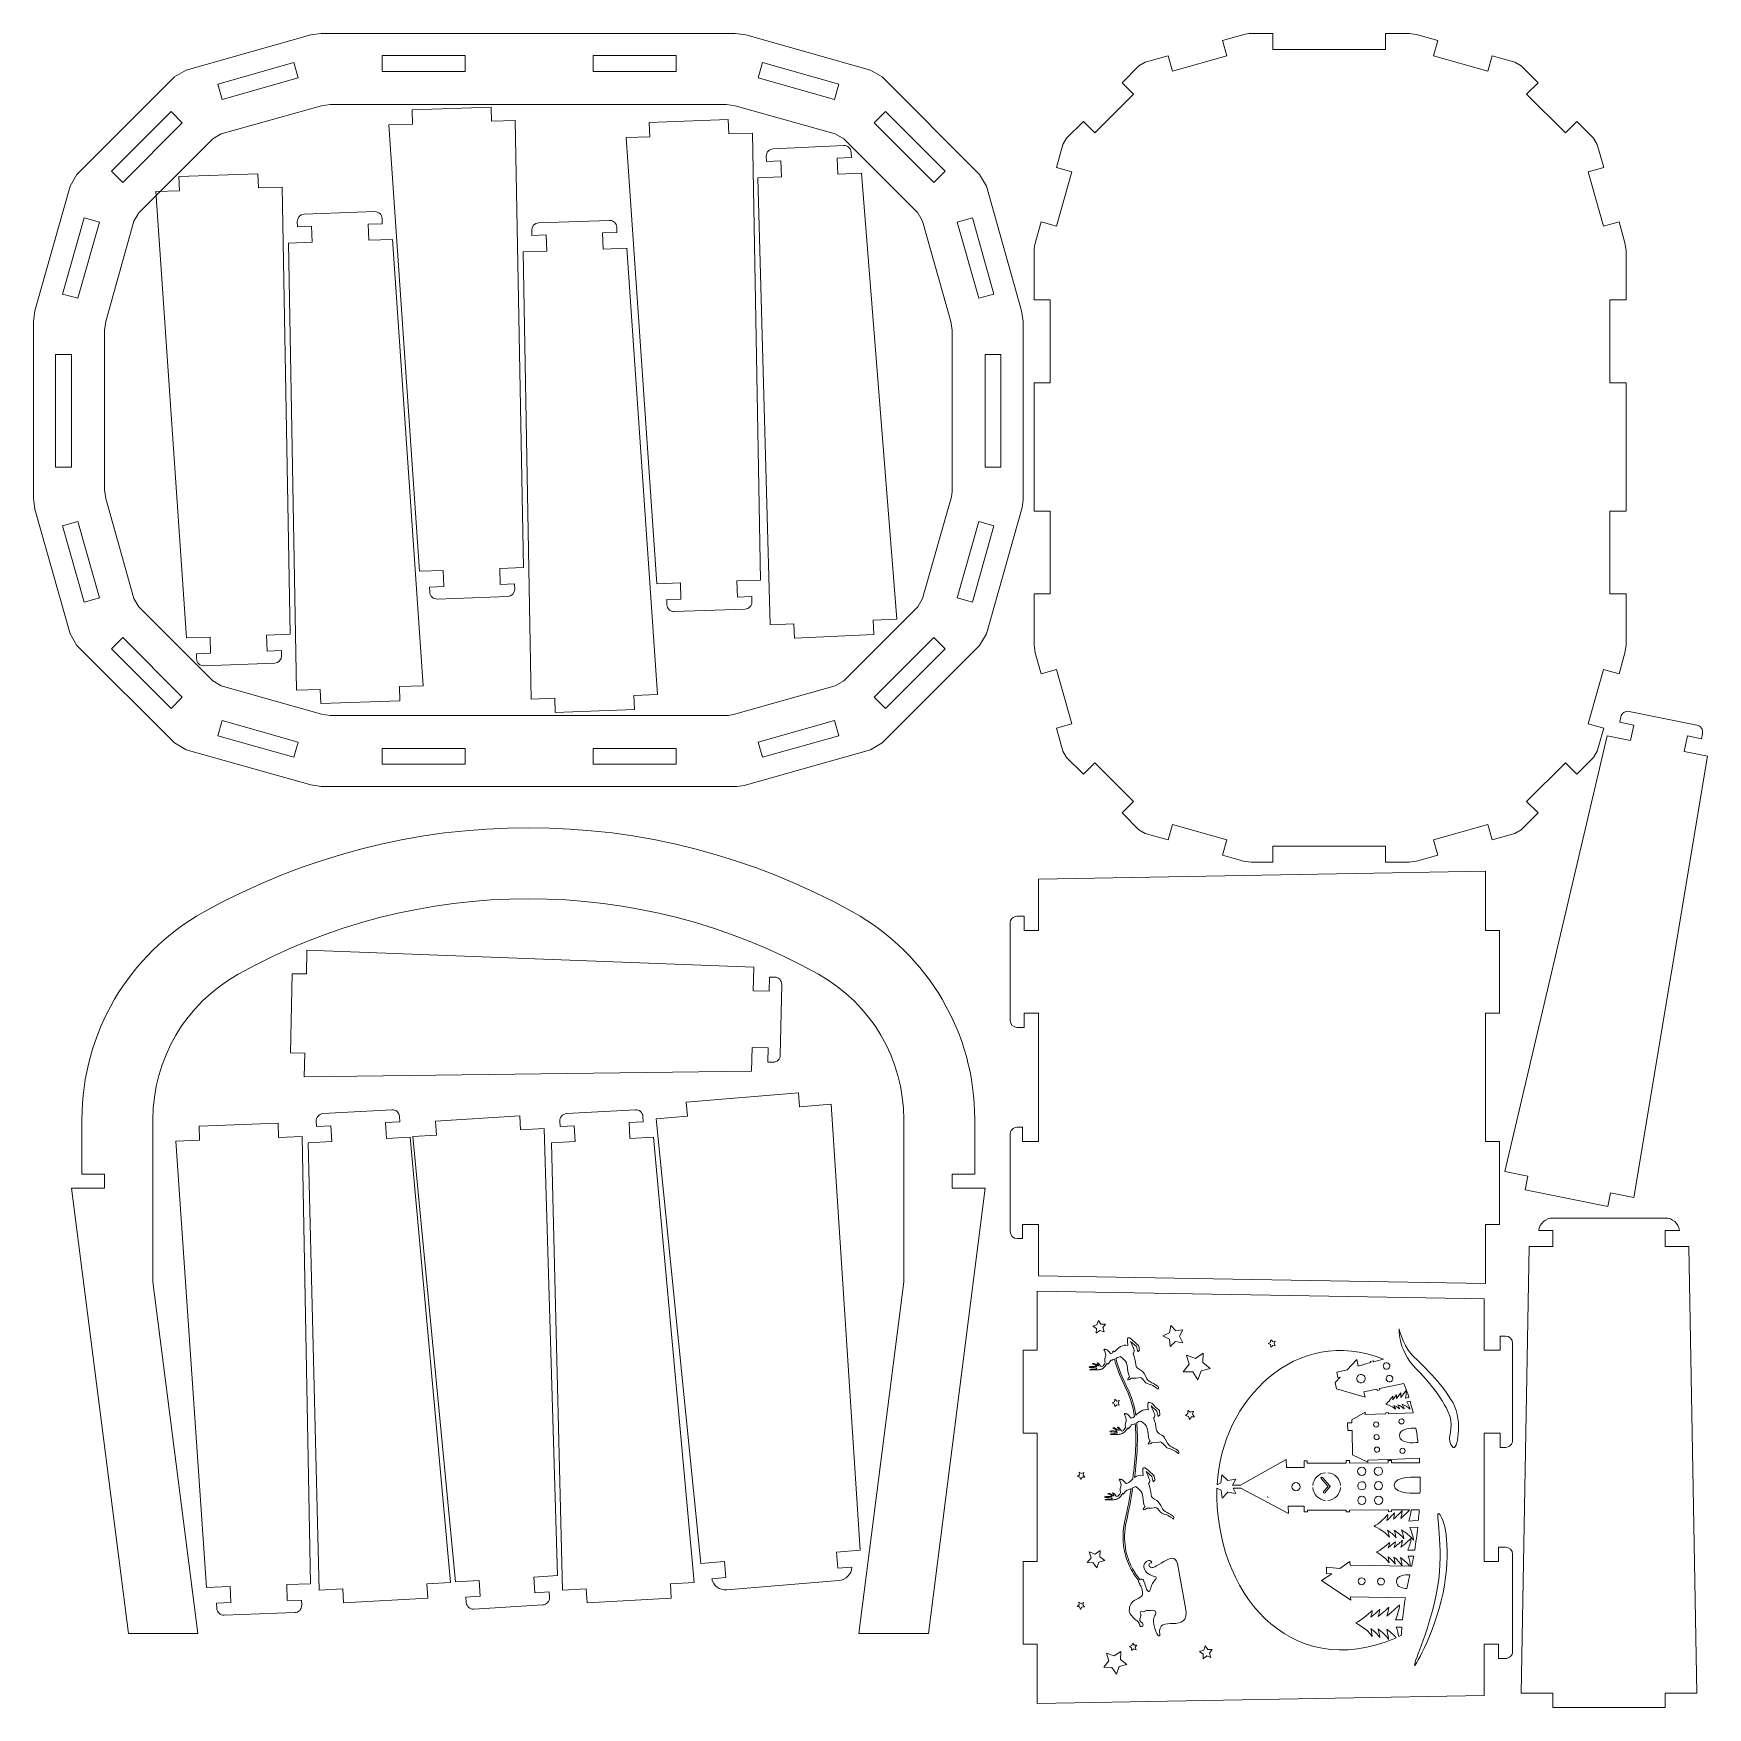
# Model space of a CAD drawing. Header units: centimetres. Extents: x -35.4 to 35.4, y -198.6 to -127.9.
import ezdxf

# ---------------------------------------------------------------- set-up
doc = ezdxf.new("R2010")
doc.units = ezdxf.units.CM
doc.header["$MEASUREMENT"] = 0
doc.layers.add('Camada 1', color=7, linetype='Continuous')

msp = doc.modelspace()

# ---------------------------------------------------------------- linework, layer by layer
at = {"layer": 'Camada 1', "color": 250, "lineweight": 20}
for points, knots in [([(4.61003, -133.83029), (4.61003, -133.83029), (0.49265, -129.71291), (0.49265, -129.71291), (0.49265, -129.71291), (0.49265, -129.71291), (0.00195, -129.42527), (0.00195, -129.42527), (0.00195, -129.42527), (0.00195, -129.42527), (-5.26412, -127.93951), (-5.26412, -127.93951), (-5.26412, -127.93951), (-5.26412, -127.93951), (-5.7126, -127.87746), (-5.7126, -127.87746), (-5.7126, -127.87746), (-5.7126, -127.87746), (-23.19644, -127.87746), (-23.19644, -127.87746), (-23.19644, -127.87746), (-23.19644, -127.87746), (-23.64492, -127.93951), (-23.64492, -127.93951), (-23.64492, -127.93951), (-23.64492, -127.93951), (-28.91099, -129.42527), (-28.91099, -129.42527), (-28.91099, -129.42527), (-28.91099, -129.42527), (-29.40169, -129.71291), (-29.40169, -129.71291), (-29.40169, -129.71291), (-29.40169, -129.71291), (-33.51907, -133.83029), (-33.51907, -133.83029), (-33.51907, -133.83029), (-33.51907, -133.83029), (-33.80671, -134.32099), (-33.80671, -134.32099), (-33.80671, -134.32099), (-33.80671, -134.32099), (-35.29247, -139.58706), (-35.29247, -139.58706), (-35.29247, -139.58706), (-35.29247, -139.58706), (-35.35452, -140.03554), (-35.35452, -140.03554), (-35.35452, -140.03554), (-35.35452, -140.03554), (-35.35452, -147.51938), (-35.35452, -147.51938), (-35.35452, -147.51938), (-35.35452, -147.51938), (-35.29247, -147.96786), (-35.29247, -147.96786), (-35.29247, -147.96786), (-35.29247, -147.96786), (-33.80671, -153.23393), (-33.80671, -153.23393), (-33.80671, -153.23393), (-33.80671, -153.23393), (-33.51907, -153.72463), (-33.51907, -153.72463), (-33.51907, -153.72463), (-33.51907, -153.72463), (-29.40169, -157.84201), (-29.40169, -157.84201), (-29.40169, -157.84201), (-29.40169, -157.84201), (-28.91099, -158.12965), (-28.91099, -158.12965), (-28.91099, -158.12965), (-28.91099, -158.12965), (-23.64492, -159.61541), (-23.64492, -159.61541), (-23.64492, -159.61541), (-23.64492, -159.61541), (-23.19644, -159.67746), (-23.19644, -159.67746), (-23.19644, -159.67746), (-23.19644, -159.67746), (-5.63964, -159.67746), (-5.63964, -159.67746), (-5.63964, -159.67746), (-5.63964, -159.67746), (-5.33434, -159.63522), (-5.33434, -159.63522), (-5.33434, -159.63522), (-5.33434, -159.63522), (0.00195, -158.12965), (0.00195, -158.12965), (0.00195, -158.12965), (0.00195, -158.12965), (0.49265, -157.84201), (0.49265, -157.84201), (0.49265, -157.84201), (0.49265, -157.84201), (4.61003, -153.72463), (4.61003, -153.72463), (4.61003, -153.72463), (4.61003, -153.72463), (4.89767, -153.23393), (4.89767, -153.23393), (4.89767, -153.23393), (4.89767, -153.23393), (6.40324, -147.89764), (6.40324, -147.89764), (6.40324, -147.89764), (6.40324, -147.89764), (6.44548, -147.59234), (6.44548, -147.59234), (6.44548, -147.59234), (6.44548, -147.59234), (6.44548, -140.03554), (6.44548, -140.03554), (6.44548, -140.03554), (6.44548, -140.03554), (6.38343, -139.58706), (6.38343, -139.58706), (6.38343, -139.58706), (6.38343, -139.58706), (4.89767, -134.32099), (4.89767, -134.32099), (4.89767, -134.32099), (4.89767, -134.32099), (4.61003, -133.83029), (4.61003, -133.83029)], [0, 0, 0, 0, 0.03030303, 0.03030303, 0.03030303, 0.03030303, 0.06060606, 0.06060606, 0.06060606, 0.06060606, 0.09090909, 0.09090909, 0.09090909, 0.09090909, 0.12121212, 0.12121212, 0.12121212, 0.12121212, 0.15151515, 0.15151515, 0.15151515, 0.15151515, 0.18181818, 0.18181818, 0.18181818, 0.18181818, 0.21212121, 0.21212121, 0.21212121, 0.21212121, 0.24242424, 0.24242424, 0.24242424, 0.24242424, 0.27272727, 0.27272727, 0.27272727, 0.27272727, 0.3030303, 0.3030303, 0.3030303, 0.3030303, 0.33333333, 0.33333333, 0.33333333, 0.33333333, 0.36363636, 0.36363636, 0.36363636, 0.36363636, 0.39393939, 0.39393939, 0.39393939, 0.39393939, 0.42424242, 0.42424242, 0.42424242, 0.42424242, 0.45454545, 0.45454545, 0.45454545, 0.45454545, 0.48484848, 0.48484848, 0.48484848, 0.48484848, 0.51515152, 0.51515152, 0.51515152, 0.51515152, 0.54545455, 0.54545455, 0.54545455, 0.54545455, 0.57575758, 0.57575758, 0.57575758, 0.57575758, 0.60606061, 0.60606061, 0.60606061, 0.60606061, 0.63636364, 0.63636364, 0.63636364, 0.63636364, 0.66666667, 0.66666667, 0.66666667, 0.66666667, 0.6969697, 0.6969697, 0.6969697, 0.6969697, 0.72727273, 0.72727273, 0.72727273, 0.72727273, 0.75757576, 0.75757576, 0.75757576, 0.75757576, 0.78787879, 0.78787879, 0.78787879, 0.78787879, 0.81818182, 0.81818182, 0.81818182, 0.81818182, 0.84848485, 0.84848485, 0.84848485, 0.84848485, 0.87878788, 0.87878788, 0.87878788, 0.87878788, 0.90909091, 0.90909091, 0.90909091, 0.90909091, 0.93939394, 0.93939394, 0.93939394, 0.93939394, 1, 1, 1, 1]), ([(31.91212, -153.71746), (31.91212, -153.71746), (31.91212, -151.54919), (31.91212, -151.54919), (31.91212, -151.54919), (31.91212, -151.54919), (31.23225, -151.54919), (31.23225, -151.54919), (31.23225, -151.54919), (31.23225, -151.54919), (31.23225, -148.04919), (31.23225, -148.04919), (31.23225, -148.04919), (31.23225, -148.04919), (31.91212, -148.04919), (31.91212, -148.04919), (31.91212, -148.04919), (31.91212, -148.04919), (31.91212, -142.63277), (31.91212, -142.63277), (31.91212, -142.63277), (31.91212, -142.63277), (31.23225, -142.63277), (31.23225, -142.63277), (31.23225, -142.63277), (31.23225, -142.63277), (31.23225, -139.13277), (31.23225, -139.13277), (31.23225, -139.13277), (31.23225, -139.13277), (31.91212, -139.13277), (31.91212, -139.13277), (31.91212, -139.13277), (31.91212, -139.13277), (31.91212, -137.03746), (31.91212, -137.03746), (31.91212, -137.03746), (31.91212, -137.03746), (31.86867, -136.72347), (31.86867, -136.72347), (31.86867, -136.72347), (31.86867, -136.72347), (31.61695, -135.83126), (31.61695, -135.83126), (31.61695, -135.83126), (31.61695, -135.83126), (30.96262, -136.01587), (30.96262, -136.01587), (30.96262, -136.01587), (30.96262, -136.01587), (30.31377, -133.71608), (30.31377, -133.71608), (30.31377, -133.71608), (30.31377, -133.71608), (30.96809, -133.53147), (30.96809, -133.53147), (30.96809, -133.53147), (30.96809, -133.53147), (30.69656, -132.56904), (30.69656, -132.56904), (30.69656, -132.56904), (30.69656, -132.56904), (30.53997, -132.30191), (30.53997, -132.30191), (30.53997, -132.30191), (30.53997, -132.30191), (29.83287, -131.59481), (29.83287, -131.59481), (29.83287, -131.59481), (29.83287, -131.59481), (29.35213, -132.07555), (29.35213, -132.07555), (29.35213, -132.07555), (29.35213, -132.07555), (27.71403, -130.43745), (27.71403, -130.43745), (27.71403, -130.43745), (27.71403, -130.43745), (28.19477, -129.95671), (28.19477, -129.95671), (28.19477, -129.95671), (28.19477, -129.95671), (27.48767, -129.24961), (27.48767, -129.24961), (27.48767, -129.24961), (27.48767, -129.24961), (27.22054, -129.09302), (27.22054, -129.09302), (27.22054, -129.09302), (27.22054, -129.09302), (26.25811, -128.82149), (26.25811, -128.82149), (26.25811, -128.82149), (26.25811, -128.82149), (26.0735, -129.47581), (26.0735, -129.47581), (26.0735, -129.47581), (26.0735, -129.47581), (23.77371, -128.82696), (23.77371, -128.82696), (23.77371, -128.82696), (23.77371, -128.82696), (23.95832, -128.17263), (23.95832, -128.17263), (23.95832, -128.17263), (23.95832, -128.17263), (23.06611, -127.92091), (23.06611, -127.92091), (23.06611, -127.92091), (23.06611, -127.92091), (22.75212, -127.87746), (22.75212, -127.87746), (22.75212, -127.87746), (22.75212, -127.87746), (21.75212, -127.87746), (21.75212, -127.87746), (21.75212, -127.87746), (21.75212, -127.87746), (21.75212, -128.55733), (21.75212, -128.55733), (21.75212, -128.55733), (21.75212, -128.55733), (16.99916, -128.55733), (16.99916, -128.55733), (16.99916, -128.55733), (16.99916, -128.55733), (16.99916, -127.87746), (16.99916, -127.87746), (16.99916, -127.87746), (16.99916, -127.87746), (15.99916, -127.87746), (15.99916, -127.87746), (15.99916, -127.87746), (15.99916, -127.87746), (15.82835, -127.90109), (15.82835, -127.90109), (15.82835, -127.90109), (15.82835, -127.90109), (14.86592, -128.17263), (14.86592, -128.17263), (14.86592, -128.17263), (14.86592, -128.17263), (15.05053, -128.82696), (15.05053, -128.82696), (15.05053, -128.82696), (15.05053, -128.82696), (12.75074, -129.47581), (12.75074, -129.47581), (12.75074, -129.47581), (12.75074, -129.47581), (12.56613, -128.82149), (12.56613, -128.82149), (12.56613, -128.82149), (12.56613, -128.82149), (11.6037, -129.09302), (11.6037, -129.09302), (11.6037, -129.09302), (11.6037, -129.09302), (11.33657, -129.24961), (11.33657, -129.24961), (11.33657, -129.24961), (11.33657, -129.24961), (10.62947, -129.95671), (10.62947, -129.95671), (10.62947, -129.95671), (10.62947, -129.95671), (11.11021, -130.43745), (11.11021, -130.43745), (11.11021, -130.43745), (11.11021, -130.43745), (9.47211, -132.07555), (9.47211, -132.07555), (9.47211, -132.07555), (9.47211, -132.07555), (8.99137, -131.59481), (8.99137, -131.59481), (8.99137, -131.59481), (8.99137, -131.59481), (8.28427, -132.30191), (8.28427, -132.30191), (8.28427, -132.30191), (8.28427, -132.30191), (8.12768, -132.56904), (8.12768, -132.56904), (8.12768, -132.56904), (8.12768, -132.56904), (7.85615, -133.53147), (7.85615, -133.53147), (7.85615, -133.53147), (7.85615, -133.53147), (8.51047, -133.71608), (8.51047, -133.71608), (8.51047, -133.71608), (8.51047, -133.71608), (7.86162, -136.01587), (7.86162, -136.01587), (7.86162, -136.01587), (7.86162, -136.01587), (7.20729, -135.83126), (7.20729, -135.83126), (7.20729, -135.83126), (7.20729, -135.83126), (6.93575, -136.79369), (6.93575, -136.79369), (6.93575, -136.79369), (6.93575, -136.79369), (6.91212, -136.9645), (6.91212, -136.9645), (6.91212, -136.9645), (6.91212, -136.9645), (6.91212, -139.13277), (6.91212, -139.13277), (6.91212, -139.13277), (6.91212, -139.13277), (7.59199, -139.13277), (7.59199, -139.13277), (7.59199, -139.13277), (7.59199, -139.13277), (7.59199, -142.63277), (7.59199, -142.63277), (7.59199, -142.63277), (7.59199, -142.63277), (6.91212, -142.63277), (6.91212, -142.63277), (6.91212, -142.63277), (6.91212, -142.63277), (6.91212, -148.04919), (6.91212, -148.04919), (6.91212, -148.04919), (6.91212, -148.04919), (7.59199, -148.04919), (7.59199, -148.04919), (7.59199, -148.04919), (7.59199, -148.04919), (7.59199, -151.54919), (7.59199, -151.54919), (7.59199, -151.54919), (7.59199, -151.54919), (6.91212, -151.54919), (6.91212, -151.54919), (6.91212, -151.54919), (6.91212, -151.54919), (6.91212, -153.71746), (6.91212, -153.71746), (6.91212, -153.71746), (6.91212, -153.71746), (6.95557, -154.03145), (6.95557, -154.03145), (6.95557, -154.03145), (6.95557, -154.03145), (7.20729, -154.92366), (7.20729, -154.92366), (7.20729, -154.92366), (7.20729, -154.92366), (7.86162, -154.73905), (7.86162, -154.73905), (7.86162, -154.73905), (7.86162, -154.73905), (8.51047, -157.03884), (8.51047, -157.03884), (8.51047, -157.03884), (8.51047, -157.03884), (7.85615, -157.22345), (7.85615, -157.22345), (7.85615, -157.22345), (7.85615, -157.22345), (8.12768, -158.18588), (8.12768, -158.18588), (8.12768, -158.18588), (8.12768, -158.18588), (8.28427, -158.45301), (8.28427, -158.45301), (8.28427, -158.45301), (8.28427, -158.45301), (8.99137, -159.16011), (8.99137, -159.16011), (8.99137, -159.16011), (8.99137, -159.16011), (9.47211, -158.67937), (9.47211, -158.67937), (9.47211, -158.67937), (9.47211, -158.67937), (11.11021, -160.31747), (11.11021, -160.31747), (11.11021, -160.31747), (11.11021, -160.31747), (10.62947, -160.79821), (10.62947, -160.79821), (10.62947, -160.79821), (10.62947, -160.79821), (11.33657, -161.50531), (11.33657, -161.50531), (11.33657, -161.50531), (11.33657, -161.50531), (11.6037, -161.6619), (11.6037, -161.6619), (11.6037, -161.6619), (11.6037, -161.6619), (12.56613, -161.93343), (12.56613, -161.93343), (12.56613, -161.93343), (12.56613, -161.93343), (12.75074, -161.27911), (12.75074, -161.27911), (12.75074, -161.27911), (12.75074, -161.27911), (15.05053, -161.92796), (15.05053, -161.92796), (15.05053, -161.92796), (15.05053, -161.92796), (14.86592, -162.58229), (14.86592, -162.58229), (14.86592, -162.58229), (14.86592, -162.58229), (15.75813, -162.83401), (15.75813, -162.83401), (15.75813, -162.83401), (15.75813, -162.83401), (16.07212, -162.87746), (16.07212, -162.87746), (16.07212, -162.87746), (16.07212, -162.87746), (16.99916, -162.87746), (16.99916, -162.87746), (16.99916, -162.87746), (16.99916, -162.87746), (16.99916, -162.19759), (16.99916, -162.19759), (16.99916, -162.19759), (16.99916, -162.19759), (21.75212, -162.19759), (21.75212, -162.19759), (21.75212, -162.19759), (21.75212, -162.19759), (21.75212, -162.87746), (21.75212, -162.87746), (21.75212, -162.87746), (21.75212, -162.87746), (22.75212, -162.87746), (22.75212, -162.87746), (22.75212, -162.87746), (22.75212, -162.87746), (23.06611, -162.83401), (23.06611, -162.83401), (23.06611, -162.83401), (23.06611, -162.83401), (23.95832, -162.58229), (23.95832, -162.58229), (23.95832, -162.58229), (23.95832, -162.58229), (23.77371, -161.92796), (23.77371, -161.92796), (23.77371, -161.92796), (23.77371, -161.92796), (26.0735, -161.27911), (26.0735, -161.27911), (26.0735, -161.27911), (26.0735, -161.27911), (26.25811, -161.93343), (26.25811, -161.93343), (26.25811, -161.93343), (26.25811, -161.93343), (27.22054, -161.6619), (27.22054, -161.6619), (27.22054, -161.6619), (27.22054, -161.6619), (27.48767, -161.50531), (27.48767, -161.50531), (27.48767, -161.50531), (27.48767, -161.50531), (28.19477, -160.79821), (28.19477, -160.79821), (28.19477, -160.79821), (28.19477, -160.79821), (27.71403, -160.31747), (27.71403, -160.31747), (27.71403, -160.31747), (27.71403, -160.31747), (29.35213, -158.67937), (29.35213, -158.67937), (29.35213, -158.67937), (29.35213, -158.67937), (29.83287, -159.16011), (29.83287, -159.16011), (29.83287, -159.16011), (29.83287, -159.16011), (30.53997, -158.45301), (30.53997, -158.45301), (30.53997, -158.45301), (30.53997, -158.45301), (30.69656, -158.18588), (30.69656, -158.18588), (30.69656, -158.18588), (30.69656, -158.18588), (30.96809, -157.22345), (30.96809, -157.22345), (30.96809, -157.22345), (30.96809, -157.22345), (30.31377, -157.03884), (30.31377, -157.03884), (30.31377, -157.03884), (30.31377, -157.03884), (30.96262, -154.73905), (30.96262, -154.73905), (30.96262, -154.73905), (30.96262, -154.73905), (31.61695, -154.92366), (31.61695, -154.92366), (31.61695, -154.92366), (31.61695, -154.92366), (31.86867, -154.03145), (31.86867, -154.03145), (31.86867, -154.03145), (31.86867, -154.03145), (31.91212, -153.71746), (31.91212, -153.71746)], [0, 0, 0, 0, 0.00952381, 0.00952381, 0.00952381, 0.00952381, 0.01904762, 0.01904762, 0.01904762, 0.01904762, 0.02857143, 0.02857143, 0.02857143, 0.02857143, 0.03809524, 0.03809524, 0.03809524, 0.03809524, 0.04761905, 0.04761905, 0.04761905, 0.04761905, 0.05714286, 0.05714286, 0.05714286, 0.05714286, 0.06666667, 0.06666667, 0.06666667, 0.06666667, 0.07619048, 0.07619048, 0.07619048, 0.07619048, 0.08571429, 0.08571429, 0.08571429, 0.08571429, 0.0952381, 0.0952381, 0.0952381, 0.0952381, 0.1047619, 0.1047619, 0.1047619, 0.1047619, 0.11428571, 0.11428571, 0.11428571, 0.11428571, 0.12380952, 0.12380952, 0.12380952, 0.12380952, 0.13333333, 0.13333333, 0.13333333, 0.13333333, 0.14285714, 0.14285714, 0.14285714, 0.14285714, 0.15238095, 0.15238095, 0.15238095, 0.15238095, 0.16190476, 0.16190476, 0.16190476, 0.16190476, 0.17142857, 0.17142857, 0.17142857, 0.17142857, 0.18095238, 0.18095238, 0.18095238, 0.18095238, 0.19047619, 0.19047619, 0.19047619, 0.19047619, 0.2, 0.2, 0.2, 0.2, 0.20952381, 0.20952381, 0.20952381, 0.20952381, 0.21904762, 0.21904762, 0.21904762, 0.21904762, 0.22857143, 0.22857143, 0.22857143, 0.22857143, 0.23809524, 0.23809524, 0.23809524, 0.23809524, 0.24761905, 0.24761905, 0.24761905, 0.24761905, 0.25714286, 0.25714286, 0.25714286, 0.25714286, 0.26666667, 0.26666667, 0.26666667, 0.26666667, 0.27619048, 0.27619048, 0.27619048, 0.27619048, 0.28571429, 0.28571429, 0.28571429, 0.28571429, 0.2952381, 0.2952381, 0.2952381, 0.2952381, 0.3047619, 0.3047619, 0.3047619, 0.3047619, 0.31428571, 0.31428571, 0.31428571, 0.31428571, 0.32380952, 0.32380952, 0.32380952, 0.32380952, 0.33333333, 0.33333333, 0.33333333, 0.33333333, 0.34285714, 0.34285714, 0.34285714, 0.34285714, 0.35238095, 0.35238095, 0.35238095, 0.35238095, 0.36190476, 0.36190476, 0.36190476, 0.36190476, 0.37142857, 0.37142857, 0.37142857, 0.37142857, 0.38095238, 0.38095238, 0.38095238, 0.38095238, 0.39047619, 0.39047619, 0.39047619, 0.39047619, 0.4, 0.4, 0.4, 0.4, 0.40952381, 0.40952381, 0.40952381, 0.40952381, 0.41904762, 0.41904762, 0.41904762, 0.41904762, 0.42857143, 0.42857143, 0.42857143, 0.42857143, 0.43809524, 0.43809524, 0.43809524, 0.43809524, 0.44761905, 0.44761905, 0.44761905, 0.44761905, 0.45714286, 0.45714286, 0.45714286, 0.45714286, 0.46666667, 0.46666667, 0.46666667, 0.46666667, 0.47619048, 0.47619048, 0.47619048, 0.47619048, 0.48571429, 0.48571429, 0.48571429, 0.48571429, 0.4952381, 0.4952381, 0.4952381, 0.4952381, 0.5047619, 0.5047619, 0.5047619, 0.5047619, 0.51428571, 0.51428571, 0.51428571, 0.51428571, 0.52380952, 0.52380952, 0.52380952, 0.52380952, 0.53333333, 0.53333333, 0.53333333, 0.53333333, 0.54285714, 0.54285714, 0.54285714, 0.54285714, 0.55238095, 0.55238095, 0.55238095, 0.55238095, 0.56190476, 0.56190476, 0.56190476, 0.56190476, 0.57142857, 0.57142857, 0.57142857, 0.57142857, 0.58095238, 0.58095238, 0.58095238, 0.58095238, 0.59047619, 0.59047619, 0.59047619, 0.59047619, 0.6, 0.6, 0.6, 0.6, 0.60952381, 0.60952381, 0.60952381, 0.60952381, 0.61904762, 0.61904762, 0.61904762, 0.61904762, 0.62857143, 0.62857143, 0.62857143, 0.62857143, 0.63809524, 0.63809524, 0.63809524, 0.63809524, 0.64761905, 0.64761905, 0.64761905, 0.64761905, 0.65714286, 0.65714286, 0.65714286, 0.65714286, 0.66666667, 0.66666667, 0.66666667, 0.66666667, 0.67619048, 0.67619048, 0.67619048, 0.67619048, 0.68571429, 0.68571429, 0.68571429, 0.68571429, 0.6952381, 0.6952381, 0.6952381, 0.6952381, 0.7047619, 0.7047619, 0.7047619, 0.7047619, 0.71428571, 0.71428571, 0.71428571, 0.71428571, 0.72380952, 0.72380952, 0.72380952, 0.72380952, 0.73333333, 0.73333333, 0.73333333, 0.73333333, 0.74285714, 0.74285714, 0.74285714, 0.74285714, 0.75238095, 0.75238095, 0.75238095, 0.75238095, 0.76190476, 0.76190476, 0.76190476, 0.76190476, 0.77142857, 0.77142857, 0.77142857, 0.77142857, 0.78095238, 0.78095238, 0.78095238, 0.78095238, 0.79047619, 0.79047619, 0.79047619, 0.79047619, 0.8, 0.8, 0.8, 0.8, 0.80952381, 0.80952381, 0.80952381, 0.80952381, 0.81904762, 0.81904762, 0.81904762, 0.81904762, 0.82857143, 0.82857143, 0.82857143, 0.82857143, 0.83809524, 0.83809524, 0.83809524, 0.83809524, 0.84761905, 0.84761905, 0.84761905, 0.84761905, 0.85714286, 0.85714286, 0.85714286, 0.85714286, 0.86666667, 0.86666667, 0.86666667, 0.86666667, 0.87619048, 0.87619048, 0.87619048, 0.87619048, 0.88571429, 0.88571429, 0.88571429, 0.88571429, 0.8952381, 0.8952381, 0.8952381, 0.8952381, 0.9047619, 0.9047619, 0.9047619, 0.9047619, 0.91428571, 0.91428571, 0.91428571, 0.91428571, 0.92380952, 0.92380952, 0.92380952, 0.92380952, 0.93333333, 0.93333333, 0.93333333, 0.93333333, 0.94285714, 0.94285714, 0.94285714, 0.94285714, 0.95238095, 0.95238095, 0.95238095, 0.95238095, 0.96190476, 0.96190476, 0.96190476, 0.96190476, 0.97142857, 0.97142857, 0.97142857, 0.97142857, 0.98095238, 0.98095238, 0.98095238, 0.98095238, 1, 1, 1, 1]), ([(-24.16929, -129.7531), (-24.16929, -129.7531), (-27.38757, -130.66109), (-27.38757, -130.66109), (-27.38757, -130.66109), (-27.38757, -130.66109), (-27.56955, -130.0161), (-27.56955, -130.0161), (-27.56955, -130.0161), (-27.56955, -130.0161), (-24.35127, -129.10811), (-24.35127, -129.10811), (-24.35127, -129.10811), (-24.35127, -129.10811), (-24.16929, -129.7531), (-24.16929, -129.7531)], [0, 0, 0, 0, 0.2, 0.2, 0.2, 0.2, 0.4, 0.4, 0.4, 0.4, 0.6, 0.6, 0.6, 0.6, 1, 1, 1, 1]), ([(-17.12625, -129.48127), (-17.12625, -129.48127), (-20.62625, -129.48127), (-20.62625, -129.48127), (-20.62625, -129.48127), (-20.62625, -129.48127), (-20.62625, -128.8111), (-20.62625, -128.8111), (-20.62625, -128.8111), (-20.62625, -128.8111), (-17.12625, -128.8111), (-17.12625, -128.8111), (-17.12625, -128.8111), (-17.12625, -128.8111), (-17.12625, -129.48127), (-17.12625, -129.48127)], [0, 0, 0, 0, 0.2, 0.2, 0.2, 0.2, 0.4, 0.4, 0.4, 0.4, 0.6, 0.6, 0.6, 0.6, 1, 1, 1, 1]), ([(-8.20983, -129.48127), (-8.20983, -129.48127), (-11.70983, -129.48127), (-11.70983, -129.48127), (-11.70983, -129.48127), (-11.70983, -129.48127), (-11.70983, -128.8111), (-11.70983, -128.8111), (-11.70983, -128.8111), (-11.70983, -128.8111), (-8.20983, -128.8111), (-8.20983, -128.8111), (-8.20983, -128.8111), (-8.20983, -128.8111), (-8.20983, -129.48127), (-8.20983, -129.48127)], [0, 0, 0, 0, 0.2, 0.2, 0.2, 0.2, 0.4, 0.4, 0.4, 0.4, 0.6, 0.6, 0.6, 0.6, 1, 1, 1, 1]), ([(-1.52147, -130.66109), (-1.52147, -130.66109), (-4.73975, -129.7531), (-4.73975, -129.7531), (-4.73975, -129.7531), (-4.73975, -129.7531), (-4.55777, -129.10811), (-4.55777, -129.10811), (-4.55777, -129.10811), (-4.55777, -129.10811), (-1.33949, -130.0161), (-1.33949, -130.0161), (-1.33949, -130.0161), (-1.33949, -130.0161), (-1.52147, -130.66109), (-1.52147, -130.66109)], [0, 0, 0, 0, 0.2, 0.2, 0.2, 0.2, 0.4, 0.4, 0.4, 0.4, 0.6, 0.6, 0.6, 0.6, 1, 1, 1, 1]), ([(-5.71842, -130.92846), (-5.71842, -130.92846), (-1.48809, -132.12199), (-1.48809, -132.12199), (-1.48809, -132.12199), (-1.48809, -132.12199), (-1.13242, -132.33048), (-1.13242, -132.33048), (-1.13242, -132.33048), (-1.13242, -132.33048), (1.99246, -135.45536), (1.99246, -135.45536), (1.99246, -135.45536), (1.99246, -135.45536), (2.20095, -135.81103), (2.20095, -135.81103), (2.20095, -135.81103), (2.20095, -135.81103), (3.39448, -140.04136), (3.39448, -140.04136), (3.39448, -140.04136), (3.39448, -140.04136), (3.44548, -140.40992), (3.44548, -140.40992), (3.44548, -140.40992), (3.44548, -140.40992), (3.44548, -147.21796), (3.44548, -147.21796), (3.44548, -147.21796), (3.44548, -147.21796), (3.4143, -147.44334), (3.4143, -147.44334), (3.4143, -147.44334), (3.4143, -147.44334), (2.20095, -151.74389), (2.20095, -151.74389), (2.20095, -151.74389), (2.20095, -151.74389), (1.99246, -152.09956), (1.99246, -152.09956), (1.99246, -152.09956), (1.99246, -152.09956), (-1.13242, -155.22444), (-1.13242, -155.22444), (-1.13242, -155.22444), (-1.13242, -155.22444), (-1.48809, -155.43293), (-1.48809, -155.43293), (-1.48809, -155.43293), (-1.48809, -155.43293), (-5.78864, -156.64628), (-5.78864, -156.64628), (-5.78864, -156.64628), (-5.78864, -156.64628), (-6.01402, -156.67746), (-6.01402, -156.67746), (-6.01402, -156.67746), (-6.01402, -156.67746), (-22.82206, -156.67746), (-22.82206, -156.67746), (-22.82206, -156.67746), (-22.82206, -156.67746), (-23.19062, -156.62646), (-23.19062, -156.62646), (-23.19062, -156.62646), (-23.19062, -156.62646), (-27.42095, -155.43293), (-27.42095, -155.43293), (-27.42095, -155.43293), (-27.42095, -155.43293), (-27.77662, -155.22444), (-27.77662, -155.22444), (-27.77662, -155.22444), (-27.77662, -155.22444), (-30.9015, -152.09956), (-30.9015, -152.09956), (-30.9015, -152.09956), (-30.9015, -152.09956), (-31.10999, -151.74389), (-31.10999, -151.74389), (-31.10999, -151.74389), (-31.10999, -151.74389), (-32.30352, -147.51356), (-32.30352, -147.51356), (-32.30352, -147.51356), (-32.30352, -147.51356), (-32.35452, -147.145), (-32.35452, -147.145), (-32.35452, -147.145), (-32.35452, -147.145), (-32.35452, -140.40992), (-32.35452, -140.40992), (-32.35452, -140.40992), (-32.35452, -140.40992), (-32.30352, -140.04136), (-32.30352, -140.04136), (-32.30352, -140.04136), (-32.30352, -140.04136), (-31.10999, -135.81103), (-31.10999, -135.81103), (-31.10999, -135.81103), (-31.10999, -135.81103), (-30.9015, -135.45536), (-30.9015, -135.45536), (-30.9015, -135.45536), (-30.9015, -135.45536), (-27.77662, -132.33048), (-27.77662, -132.33048), (-27.77662, -132.33048), (-27.77662, -132.33048), (-27.42095, -132.12199), (-27.42095, -132.12199), (-27.42095, -132.12199), (-27.42095, -132.12199), (-23.19062, -130.92846), (-23.19062, -130.92846), (-23.19062, -130.92846), (-23.19062, -130.92846), (-22.82206, -130.87746), (-22.82206, -130.87746), (-22.82206, -130.87746), (-22.82206, -130.87746), (-6.08698, -130.87746), (-6.08698, -130.87746), (-6.08698, -130.87746), (-6.08698, -130.87746), (-5.71842, -130.92846), (-5.71842, -130.92846)], [0, 0, 0, 0, 0.03030303, 0.03030303, 0.03030303, 0.03030303, 0.06060606, 0.06060606, 0.06060606, 0.06060606, 0.09090909, 0.09090909, 0.09090909, 0.09090909, 0.12121212, 0.12121212, 0.12121212, 0.12121212, 0.15151515, 0.15151515, 0.15151515, 0.15151515, 0.18181818, 0.18181818, 0.18181818, 0.18181818, 0.21212121, 0.21212121, 0.21212121, 0.21212121, 0.24242424, 0.24242424, 0.24242424, 0.24242424, 0.27272727, 0.27272727, 0.27272727, 0.27272727, 0.3030303, 0.3030303, 0.3030303, 0.3030303, 0.33333333, 0.33333333, 0.33333333, 0.33333333, 0.36363636, 0.36363636, 0.36363636, 0.36363636, 0.39393939, 0.39393939, 0.39393939, 0.39393939, 0.42424242, 0.42424242, 0.42424242, 0.42424242, 0.45454545, 0.45454545, 0.45454545, 0.45454545, 0.48484848, 0.48484848, 0.48484848, 0.48484848, 0.51515152, 0.51515152, 0.51515152, 0.51515152, 0.54545455, 0.54545455, 0.54545455, 0.54545455, 0.57575758, 0.57575758, 0.57575758, 0.57575758, 0.60606061, 0.60606061, 0.60606061, 0.60606061, 0.63636364, 0.63636364, 0.63636364, 0.63636364, 0.66666667, 0.66666667, 0.66666667, 0.66666667, 0.6969697, 0.6969697, 0.6969697, 0.6969697, 0.72727273, 0.72727273, 0.72727273, 0.72727273, 0.75757576, 0.75757576, 0.75757576, 0.75757576, 0.78787879, 0.78787879, 0.78787879, 0.78787879, 0.81818182, 0.81818182, 0.81818182, 0.81818182, 0.84848485, 0.84848485, 0.84848485, 0.84848485, 0.87878788, 0.87878788, 0.87878788, 0.87878788, 0.90909091, 0.90909091, 0.90909091, 0.90909091, 0.93939394, 0.93939394, 0.93939394, 0.93939394, 1, 1, 1, 1]), ([(-29.06762, -131.6459), (-29.06762, -131.6459), (-31.58608, -134.16436), (-31.58608, -134.16436), (-31.58608, -134.16436), (-31.58608, -134.16436), (-32.05996, -133.69048), (-32.05996, -133.69048), (-32.05996, -133.69048), (-32.05996, -133.69048), (-29.5415, -131.17202), (-29.5415, -131.17202), (-29.5415, -131.17202), (-29.5415, -131.17202), (-29.06762, -131.6459), (-29.06762, -131.6459)], [0, 0, 0, 0, 0.2, 0.2, 0.2, 0.2, 0.4, 0.4, 0.4, 0.4, 0.6, 0.6, 0.6, 0.6, 1, 1, 1, 1]), ([(-20.34394, -131.74238), (-20.34394, -131.74238), (-19.04763, -150.59061), (-19.04763, -150.59061), (-19.04763, -150.59061), (-19.04763, -150.59061), (-18.04828, -150.55491), (-18.04828, -150.55491), (-18.04828, -150.55491), (-18.04828, -150.55491), (-18.024, -151.23448), (-18.024, -151.23448), (-18.024, -151.23448), (-18.024, -151.23448), (-18.62362, -151.2559), (-18.62362, -151.2559), (-18.62362, -151.2559), (-18.62362, -151.2559), (-18.61576, -151.47576), (-18.61576, -151.47576), (-18.61576, -151.47576), (-18.61292, -151.55527), (-18.57861, -151.63039), (-18.52038, -151.68461), (-18.52038, -151.68461), (-18.46214, -151.73882), (-18.38476, -151.76769), (-18.30524, -151.76485), (-18.30524, -151.76485), (-18.30524, -151.76485), (-15.31758, -151.6581), (-15.31758, -151.6581), (-15.31758, -151.6581), (-15.152, -151.65219), (-15.02257, -151.51317), (-15.02849, -151.34759), (-15.02849, -151.34759), (-15.02849, -151.34759), (-15.03634, -151.12773), (-15.03634, -151.12773), (-15.03634, -151.12773), (-15.03634, -151.12773), (-15.63596, -151.14916), (-15.63596, -151.14916), (-15.63596, -151.14916), (-15.63596, -151.14916), (-15.66024, -150.46959), (-15.66024, -150.46959), (-15.66024, -150.46959), (-15.66024, -150.46959), (-14.66088, -150.43389), (-14.66088, -150.43389), (-14.66088, -150.43389), (-14.66088, -150.43389), (-15.00345, -131.55158), (-15.00345, -131.55158), (-15.00345, -131.55158), (-15.00345, -131.55158), (-16.00282, -131.58728), (-16.00282, -131.58728), (-16.00282, -131.58728), (-16.00282, -131.58728), (-16.02424, -130.98766), (-16.02424, -130.98766), (-16.02424, -130.98766), (-16.02424, -130.98766), (-19.36601, -131.10706), (-19.36601, -131.10706), (-19.36601, -131.10706), (-19.36601, -131.10706), (-19.34458, -131.70667), (-19.34458, -131.70667), (-19.34458, -131.70667), (-19.34458, -131.70667), (-20.34394, -131.74238), (-20.34394, -131.74238)], [0, 0, 0, 0, 0.05, 0.05, 0.05, 0.05, 0.1, 0.1, 0.1, 0.1, 0.15, 0.15, 0.15, 0.15, 0.2, 0.2, 0.2, 0.2, 0.25, 0.25, 0.25, 0.25, 0.3, 0.3, 0.3, 0.3, 0.35, 0.35, 0.35, 0.35, 0.4, 0.4, 0.4, 0.4, 0.45, 0.45, 0.45, 0.45, 0.5, 0.5, 0.5, 0.5, 0.55, 0.55, 0.55, 0.55, 0.6, 0.6, 0.6, 0.6, 0.65, 0.65, 0.65, 0.65, 0.7, 0.7, 0.7, 0.7, 0.75, 0.75, 0.75, 0.75, 0.8, 0.8, 0.8, 0.8, 0.85, 0.85, 0.85, 0.85, 0.9, 0.9, 0.9, 0.9, 1, 1, 1, 1]), ([(-4.98643, -132.08063), (-4.98643, -132.08063), (-4.64386, -150.96294), (-4.64386, -150.96294), (-4.64386, -150.96294), (-4.64386, -150.96294), (-5.64322, -150.99864), (-5.64322, -150.99864), (-5.64322, -150.99864), (-5.64322, -150.99864), (-5.61894, -151.67821), (-5.61894, -151.67821), (-5.61894, -151.67821), (-5.61894, -151.67821), (-5.01932, -151.65678), (-5.01932, -151.65678), (-5.01932, -151.65678), (-5.01932, -151.65678), (-5.01147, -151.87664), (-5.01147, -151.87664), (-5.01147, -151.87664), (-5.00863, -151.95616), (-5.03749, -152.03354), (-5.0917, -152.09178), (-5.0917, -152.09178), (-5.14592, -152.15), (-5.22105, -152.18431), (-5.30056, -152.18715), (-5.30056, -152.18715), (-5.30056, -152.18715), (-8.28822, -152.2939), (-8.28822, -152.2939), (-8.28822, -152.2939), (-8.36774, -152.29674), (-8.44512, -152.26787), (-8.50336, -152.21366), (-8.50336, -152.21366), (-8.56159, -152.15944), (-8.5959, -152.08432), (-8.59874, -152.00481), (-8.59874, -152.00481), (-8.59874, -152.00481), (-8.6066, -151.78495), (-8.6066, -151.78495), (-8.6066, -151.78495), (-8.6066, -151.78495), (-8.00698, -151.76353), (-8.00698, -151.76353), (-8.00698, -151.76353), (-8.00698, -151.76353), (-8.03126, -151.08396), (-8.03126, -151.08396), (-8.03126, -151.08396), (-8.03126, -151.08396), (-9.03061, -151.11966), (-9.03061, -151.11966), (-9.03061, -151.11966), (-9.03061, -151.11966), (-10.32692, -132.27143), (-10.32692, -132.27143), (-10.32692, -132.27143), (-10.32692, -132.27143), (-9.32756, -132.23572), (-9.32756, -132.23572), (-9.32756, -132.23572), (-9.32756, -132.23572), (-9.34899, -131.63611), (-9.34899, -131.63611), (-9.34899, -131.63611), (-9.34899, -131.63611), (-6.00722, -131.51671), (-6.00722, -131.51671), (-6.00722, -131.51671), (-6.00722, -131.51671), (-5.9858, -132.11633), (-5.9858, -132.11633), (-5.9858, -132.11633), (-5.9858, -132.11633), (-4.98643, -132.08063), (-4.98643, -132.08063)], [0, 0, 0, 0, 0.04761905, 0.04761905, 0.04761905, 0.04761905, 0.0952381, 0.0952381, 0.0952381, 0.0952381, 0.14285714, 0.14285714, 0.14285714, 0.14285714, 0.19047619, 0.19047619, 0.19047619, 0.19047619, 0.23809524, 0.23809524, 0.23809524, 0.23809524, 0.28571429, 0.28571429, 0.28571429, 0.28571429, 0.33333333, 0.33333333, 0.33333333, 0.33333333, 0.38095238, 0.38095238, 0.38095238, 0.38095238, 0.42857143, 0.42857143, 0.42857143, 0.42857143, 0.47619048, 0.47619048, 0.47619048, 0.47619048, 0.52380952, 0.52380952, 0.52380952, 0.52380952, 0.57142857, 0.57142857, 0.57142857, 0.57142857, 0.61904762, 0.61904762, 0.61904762, 0.61904762, 0.66666667, 0.66666667, 0.66666667, 0.66666667, 0.71428571, 0.71428571, 0.71428571, 0.71428571, 0.76190476, 0.76190476, 0.76190476, 0.76190476, 0.80952381, 0.80952381, 0.80952381, 0.80952381, 0.85714286, 0.85714286, 0.85714286, 0.85714286, 0.9047619, 0.9047619, 0.9047619, 0.9047619, 1, 1, 1, 1]), ([(2.67704, -134.16436), (2.67704, -134.16436), (0.15858, -131.6459), (0.15858, -131.6459), (0.15858, -131.6459), (0.15858, -131.6459), (0.63246, -131.17202), (0.63246, -131.17202), (0.63246, -131.17202), (0.63246, -131.17202), (3.15092, -133.69048), (3.15092, -133.69048), (3.15092, -133.69048), (3.15092, -133.69048), (2.67704, -134.16436), (2.67704, -134.16436)], [0, 0, 0, 0, 0.2, 0.2, 0.2, 0.2, 0.4, 0.4, 0.4, 0.4, 0.6, 0.6, 0.6, 0.6, 1, 1, 1, 1]), ([(-4.23267, -152.85643), (-4.23267, -152.85643), (-4.76144, -133.97841), (-4.76144, -133.97841), (-4.76144, -133.97841), (-4.76144, -133.97841), (-3.76248, -133.93286), (-3.76248, -133.93286), (-3.76248, -133.93286), (-3.76248, -133.93286), (-3.79346, -133.25356), (-3.79346, -133.25356), (-3.79346, -133.25356), (-3.79346, -133.25356), (-4.39284, -133.2809), (-4.39284, -133.2809), (-4.39284, -133.2809), (-4.39284, -133.2809), (-4.40286, -133.06113), (-4.40286, -133.06113), (-4.40286, -133.06113), (-4.40648, -132.98164), (-4.37839, -132.90398), (-4.32475, -132.84521), (-4.32475, -132.84521), (-4.27111, -132.78646), (-4.19632, -132.75141), (-4.11684, -132.74779), (-4.11684, -132.74779), (-4.11684, -132.74779), (-1.13038, -132.61158), (-1.13038, -132.61158), (-1.13038, -132.61158), (-1.05089, -132.60795), (-0.97323, -132.63606), (-0.91446, -132.68969), (-0.91446, -132.68969), (-0.8557, -132.74334), (-0.82065, -132.81811), (-0.81703, -132.89759), (-0.81703, -132.89759), (-0.81703, -132.89759), (-0.807, -133.11736), (-0.807, -133.11736), (-0.807, -133.11736), (-0.807, -133.11736), (-1.40638, -133.1447), (-1.40638, -133.1447), (-1.40638, -133.1447), (-1.40638, -133.1447), (-1.3754, -133.82399), (-1.3754, -133.82399), (-1.3754, -133.82399), (-1.3754, -133.82399), (-0.37645, -133.77844), (-0.37645, -133.77844), (-0.37645, -133.77844), (-0.37645, -133.77844), (1.10567, -152.61297), (1.10567, -152.61297), (1.10567, -152.61297), (1.10567, -152.61297), (0.10671, -152.65853), (0.10671, -152.65853), (0.10671, -152.65853), (0.10671, -152.65853), (0.13406, -153.2579), (0.13406, -153.2579), (0.13406, -153.2579), (0.13406, -153.2579), (-3.20637, -153.41025), (-3.20637, -153.41025), (-3.20637, -153.41025), (-3.20637, -153.41025), (-3.23371, -152.81087), (-3.23371, -152.81087), (-3.23371, -152.81087), (-3.23371, -152.81087), (-4.23267, -152.85643), (-4.23267, -152.85643)], [0, 0, 0, 0, 0.04761905, 0.04761905, 0.04761905, 0.04761905, 0.0952381, 0.0952381, 0.0952381, 0.0952381, 0.14285714, 0.14285714, 0.14285714, 0.14285714, 0.19047619, 0.19047619, 0.19047619, 0.19047619, 0.23809524, 0.23809524, 0.23809524, 0.23809524, 0.28571429, 0.28571429, 0.28571429, 0.28571429, 0.33333333, 0.33333333, 0.33333333, 0.33333333, 0.38095238, 0.38095238, 0.38095238, 0.38095238, 0.42857143, 0.42857143, 0.42857143, 0.42857143, 0.47619048, 0.47619048, 0.47619048, 0.47619048, 0.52380952, 0.52380952, 0.52380952, 0.52380952, 0.57142857, 0.57142857, 0.57142857, 0.57142857, 0.61904762, 0.61904762, 0.61904762, 0.61904762, 0.66666667, 0.66666667, 0.66666667, 0.66666667, 0.71428571, 0.71428571, 0.71428571, 0.71428571, 0.76190476, 0.76190476, 0.76190476, 0.76190476, 0.80952381, 0.80952381, 0.80952381, 0.80952381, 0.85714286, 0.85714286, 0.85714286, 0.85714286, 0.9047619, 0.9047619, 0.9047619, 0.9047619, 1, 1, 1, 1]), ([(-30.19163, -134.55743), (-30.19163, -134.55743), (-28.89532, -153.40566), (-28.89532, -153.40566), (-28.89532, -153.40566), (-28.89532, -153.40566), (-27.89597, -153.36996), (-27.89597, -153.36996), (-27.89597, -153.36996), (-27.89597, -153.36996), (-27.87169, -154.04953), (-27.87169, -154.04953), (-27.87169, -154.04953), (-27.87169, -154.04953), (-28.47131, -154.07095), (-28.47131, -154.07095), (-28.47131, -154.07095), (-28.47131, -154.07095), (-28.46345, -154.29081), (-28.46345, -154.29081), (-28.46345, -154.29081), (-28.46061, -154.37032), (-28.4263, -154.44544), (-28.36807, -154.49966), (-28.36807, -154.49966), (-28.30983, -154.55387), (-28.23245, -154.58274), (-28.15293, -154.5799), (-28.15293, -154.5799), (-28.15293, -154.5799), (-25.16527, -154.47315), (-25.16527, -154.47315), (-25.16527, -154.47315), (-24.99969, -154.46724), (-24.87026, -154.32822), (-24.87618, -154.16264), (-24.87618, -154.16264), (-24.87618, -154.16264), (-24.88403, -153.94278), (-24.88403, -153.94278), (-24.88403, -153.94278), (-24.88403, -153.94278), (-25.48365, -153.96421), (-25.48365, -153.96421), (-25.48365, -153.96421), (-25.48365, -153.96421), (-25.50793, -153.28464), (-25.50793, -153.28464), (-25.50793, -153.28464), (-25.50793, -153.28464), (-24.50857, -153.24894), (-24.50857, -153.24894), (-24.50857, -153.24894), (-24.50857, -153.24894), (-24.85114, -134.36663), (-24.85114, -134.36663), (-24.85114, -134.36663), (-24.85114, -134.36663), (-25.85051, -134.40233), (-25.85051, -134.40233), (-25.85051, -134.40233), (-25.85051, -134.40233), (-25.87193, -133.80271), (-25.87193, -133.80271), (-25.87193, -133.80271), (-25.87193, -133.80271), (-29.2137, -133.92211), (-29.2137, -133.92211), (-29.2137, -133.92211), (-29.2137, -133.92211), (-29.19227, -134.52172), (-29.19227, -134.52172), (-29.19227, -134.52172), (-29.19227, -134.52172), (-30.19163, -134.55743), (-30.19163, -134.55743)], [0, 0, 0, 0, 0.05, 0.05, 0.05, 0.05, 0.1, 0.1, 0.1, 0.1, 0.15, 0.15, 0.15, 0.15, 0.2, 0.2, 0.2, 0.2, 0.25, 0.25, 0.25, 0.25, 0.3, 0.3, 0.3, 0.3, 0.35, 0.35, 0.35, 0.35, 0.4, 0.4, 0.4, 0.4, 0.45, 0.45, 0.45, 0.45, 0.5, 0.5, 0.5, 0.5, 0.55, 0.55, 0.55, 0.55, 0.6, 0.6, 0.6, 0.6, 0.65, 0.65, 0.65, 0.65, 0.7, 0.7, 0.7, 0.7, 0.75, 0.75, 0.75, 0.75, 0.8, 0.8, 0.8, 0.8, 0.85, 0.85, 0.85, 0.85, 0.9, 0.9, 0.9, 0.9, 1, 1, 1, 1]), ([(-32.57089, -135.84441), (-32.57089, -135.84441), (-33.47888, -139.06269), (-33.47888, -139.06269), (-33.47888, -139.06269), (-33.47888, -139.06269), (-34.12387, -138.88071), (-34.12387, -138.88071), (-34.12387, -138.88071), (-34.12387, -138.88071), (-33.21588, -135.66243), (-33.21588, -135.66243), (-33.21588, -135.66243), (-33.21588, -135.66243), (-32.57089, -135.84441), (-32.57089, -135.84441)], [0, 0, 0, 0, 0.2, 0.2, 0.2, 0.2, 0.4, 0.4, 0.4, 0.4, 0.6, 0.6, 0.6, 0.6, 1, 1, 1, 1]), ([(-18.89941, -155.42346), (-18.89941, -155.42346), (-20.19572, -136.57523), (-20.19572, -136.57523), (-20.19572, -136.57523), (-20.19572, -136.57523), (-21.19507, -136.61093), (-21.19507, -136.61093), (-21.19507, -136.61093), (-21.19507, -136.61093), (-21.21935, -135.93136), (-21.21935, -135.93136), (-21.21935, -135.93136), (-21.21935, -135.93136), (-20.61973, -135.90994), (-20.61973, -135.90994), (-20.61973, -135.90994), (-20.61973, -135.90994), (-20.62759, -135.69008), (-20.62759, -135.69008), (-20.62759, -135.69008), (-20.63043, -135.61057), (-20.66474, -135.53545), (-20.72297, -135.48123), (-20.72297, -135.48123), (-20.78121, -135.42702), (-20.85859, -135.39815), (-20.93811, -135.40099), (-20.93811, -135.40099), (-20.93811, -135.40099), (-23.92577, -135.50774), (-23.92577, -135.50774), (-23.92577, -135.50774), (-24.09135, -135.51365), (-24.22078, -135.65267), (-24.21486, -135.81825), (-24.21486, -135.81825), (-24.21486, -135.81825), (-24.20701, -136.03811), (-24.20701, -136.03811), (-24.20701, -136.03811), (-24.20701, -136.03811), (-23.60739, -136.01668), (-23.60739, -136.01668), (-23.60739, -136.01668), (-23.60739, -136.01668), (-23.58311, -136.69625), (-23.58311, -136.69625), (-23.58311, -136.69625), (-23.58311, -136.69625), (-24.58247, -136.73195), (-24.58247, -136.73195), (-24.58247, -136.73195), (-24.58247, -136.73195), (-24.2399, -155.61426), (-24.2399, -155.61426), (-24.2399, -155.61426), (-24.2399, -155.61426), (-23.24053, -155.57856), (-23.24053, -155.57856), (-23.24053, -155.57856), (-23.24053, -155.57856), (-23.21911, -156.17818), (-23.21911, -156.17818), (-23.21911, -156.17818), (-23.21911, -156.17818), (-19.87734, -156.05878), (-19.87734, -156.05878), (-19.87734, -156.05878), (-19.87734, -156.05878), (-19.89877, -155.45917), (-19.89877, -155.45917), (-19.89877, -155.45917), (-19.89877, -155.45917), (-18.89941, -155.42346), (-18.89941, -155.42346)], [0, 0, 0, 0, 0.05, 0.05, 0.05, 0.05, 0.1, 0.1, 0.1, 0.1, 0.15, 0.15, 0.15, 0.15, 0.2, 0.2, 0.2, 0.2, 0.25, 0.25, 0.25, 0.25, 0.3, 0.3, 0.3, 0.3, 0.35, 0.35, 0.35, 0.35, 0.4, 0.4, 0.4, 0.4, 0.45, 0.45, 0.45, 0.45, 0.5, 0.5, 0.5, 0.5, 0.55, 0.55, 0.55, 0.55, 0.6, 0.6, 0.6, 0.6, 0.65, 0.65, 0.65, 0.65, 0.7, 0.7, 0.7, 0.7, 0.75, 0.75, 0.75, 0.75, 0.8, 0.8, 0.8, 0.8, 0.85, 0.85, 0.85, 0.85, 0.9, 0.9, 0.9, 0.9, 1, 1, 1, 1]), ([(4.56984, -139.06269), (4.56984, -139.06269), (3.66185, -135.84441), (3.66185, -135.84441), (3.66185, -135.84441), (3.66185, -135.84441), (4.30684, -135.66243), (4.30684, -135.66243), (4.30684, -135.66243), (4.30684, -135.66243), (5.21483, -138.88071), (5.21483, -138.88071), (5.21483, -138.88071), (5.21483, -138.88071), (4.56984, -139.06269), (4.56984, -139.06269)], [0, 0, 0, 0, 0.2, 0.2, 0.2, 0.2, 0.4, 0.4, 0.4, 0.4, 0.6, 0.6, 0.6, 0.6, 1, 1, 1, 1]), ([(-8.99328, -155.79462), (-8.99328, -155.79462), (-10.28959, -136.94639), (-10.28959, -136.94639), (-10.28959, -136.94639), (-10.28959, -136.94639), (-11.28894, -136.98209), (-11.28894, -136.98209), (-11.28894, -136.98209), (-11.28894, -136.98209), (-11.31322, -136.30252), (-11.31322, -136.30252), (-11.31322, -136.30252), (-11.31322, -136.30252), (-10.7136, -136.2811), (-10.7136, -136.2811), (-10.7136, -136.2811), (-10.7136, -136.2811), (-10.72146, -136.06124), (-10.72146, -136.06124), (-10.72146, -136.06124), (-10.7243, -135.98173), (-10.75861, -135.90661), (-10.81684, -135.85239), (-10.81684, -135.85239), (-10.87508, -135.79818), (-10.95246, -135.76931), (-11.03198, -135.77215), (-11.03198, -135.77215), (-11.03198, -135.77215), (-14.01964, -135.8789), (-14.01964, -135.8789), (-14.01964, -135.8789), (-14.18522, -135.88481), (-14.31465, -136.02383), (-14.30873, -136.18941), (-14.30873, -136.18941), (-14.30873, -136.18941), (-14.30088, -136.40927), (-14.30088, -136.40927), (-14.30088, -136.40927), (-14.30088, -136.40927), (-13.70126, -136.38784), (-13.70126, -136.38784), (-13.70126, -136.38784), (-13.70126, -136.38784), (-13.67698, -137.06741), (-13.67698, -137.06741), (-13.67698, -137.06741), (-13.67698, -137.06741), (-14.67634, -137.10311), (-14.67634, -137.10311), (-14.67634, -137.10311), (-14.67634, -137.10311), (-14.33377, -155.98542), (-14.33377, -155.98542), (-14.33377, -155.98542), (-14.33377, -155.98542), (-13.3344, -155.94972), (-13.3344, -155.94972), (-13.3344, -155.94972), (-13.3344, -155.94972), (-13.31298, -156.54934), (-13.31298, -156.54934), (-13.31298, -156.54934), (-13.31298, -156.54934), (-9.97121, -156.42994), (-9.97121, -156.42994), (-9.97121, -156.42994), (-9.97121, -156.42994), (-9.99264, -155.83033), (-9.99264, -155.83033), (-9.99264, -155.83033), (-9.99264, -155.83033), (-8.99328, -155.79462), (-8.99328, -155.79462)], [0, 0, 0, 0, 0.05, 0.05, 0.05, 0.05, 0.1, 0.1, 0.1, 0.1, 0.15, 0.15, 0.15, 0.15, 0.2, 0.2, 0.2, 0.2, 0.25, 0.25, 0.25, 0.25, 0.3, 0.3, 0.3, 0.3, 0.35, 0.35, 0.35, 0.35, 0.4, 0.4, 0.4, 0.4, 0.45, 0.45, 0.45, 0.45, 0.5, 0.5, 0.5, 0.5, 0.55, 0.55, 0.55, 0.55, 0.6, 0.6, 0.6, 0.6, 0.65, 0.65, 0.65, 0.65, 0.7, 0.7, 0.7, 0.7, 0.75, 0.75, 0.75, 0.75, 0.8, 0.8, 0.8, 0.8, 0.85, 0.85, 0.85, 0.85, 0.9, 0.9, 0.9, 0.9, 1, 1, 1, 1]), ([(-33.7502, -141.43746), (-33.7502, -141.43746), (-33.7502, -146.19042), (-33.7502, -146.19042), (-33.7502, -146.19042), (-33.7502, -146.19042), (-34.42037, -146.19042), (-34.42037, -146.19042), (-34.42037, -146.19042), (-34.42037, -146.19042), (-34.42037, -141.43746), (-34.42037, -141.43746), (-34.42037, -141.43746), (-34.42037, -141.43746), (-33.7502, -141.43746), (-33.7502, -141.43746)], [0, 0, 0, 0, 0.2, 0.2, 0.2, 0.2, 0.4, 0.4, 0.4, 0.4, 0.6, 0.6, 0.6, 0.6, 1, 1, 1, 1]), ([(4.84116, -146.19042), (4.84116, -146.19042), (4.84116, -141.43746), (4.84116, -141.43746), (4.84116, -141.43746), (4.84116, -141.43746), (5.51133, -141.43746), (5.51133, -141.43746), (5.51133, -141.43746), (5.51133, -141.43746), (5.51133, -146.19042), (5.51133, -146.19042), (5.51133, -146.19042), (5.51133, -146.19042), (4.84116, -146.19042), (4.84116, -146.19042)], [0, 0, 0, 0, 0.2, 0.2, 0.2, 0.2, 0.4, 0.4, 0.4, 0.4, 0.6, 0.6, 0.6, 0.6, 1, 1, 1, 1]), ([(-33.47888, -148.49223), (-33.47888, -148.49223), (-32.57089, -151.71051), (-32.57089, -151.71051), (-32.57089, -151.71051), (-32.57089, -151.71051), (-33.21588, -151.89249), (-33.21588, -151.89249), (-33.21588, -151.89249), (-33.21588, -151.89249), (-34.12387, -148.67421), (-34.12387, -148.67421), (-34.12387, -148.67421), (-34.12387, -148.67421), (-33.47888, -148.49223), (-33.47888, -148.49223)], [0, 0, 0, 0, 0.2, 0.2, 0.2, 0.2, 0.4, 0.4, 0.4, 0.4, 0.6, 0.6, 0.6, 0.6, 1, 1, 1, 1]), ([(3.66185, -151.71051), (3.66185, -151.71051), (4.56984, -148.49223), (4.56984, -148.49223), (4.56984, -148.49223), (4.56984, -148.49223), (5.21483, -148.67421), (5.21483, -148.67421), (5.21483, -148.67421), (5.21483, -148.67421), (4.30684, -151.89249), (4.30684, -151.89249), (4.30684, -151.89249), (4.30684, -151.89249), (3.66185, -151.71051), (3.66185, -151.71051)], [0, 0, 0, 0, 0.2, 0.2, 0.2, 0.2, 0.4, 0.4, 0.4, 0.4, 0.6, 0.6, 0.6, 0.6, 1, 1, 1, 1]), ([(-31.58608, -153.39056), (-31.58608, -153.39056), (-29.06762, -155.90902), (-29.06762, -155.90902), (-29.06762, -155.90902), (-29.06762, -155.90902), (-29.5415, -156.3829), (-29.5415, -156.3829), (-29.5415, -156.3829), (-29.5415, -156.3829), (-32.05996, -153.86444), (-32.05996, -153.86444), (-32.05996, -153.86444), (-32.05996, -153.86444), (-31.58608, -153.39056), (-31.58608, -153.39056)], [0, 0, 0, 0, 0.2, 0.2, 0.2, 0.2, 0.4, 0.4, 0.4, 0.4, 0.6, 0.6, 0.6, 0.6, 1, 1, 1, 1]), ([(0.15858, -155.90902), (0.15858, -155.90902), (2.67704, -153.39056), (2.67704, -153.39056), (2.67704, -153.39056), (2.67704, -153.39056), (3.15092, -153.86444), (3.15092, -153.86444), (3.15092, -153.86444), (3.15092, -153.86444), (0.63246, -156.3829), (0.63246, -156.3829), (0.63246, -156.3829), (0.63246, -156.3829), (0.15858, -155.90902), (0.15858, -155.90902)], [0, 0, 0, 0, 0.2, 0.2, 0.2, 0.2, 0.4, 0.4, 0.4, 0.4, 0.6, 0.6, 0.6, 0.6, 1, 1, 1, 1]), ([(-27.38757, -156.89383), (-27.38757, -156.89383), (-24.16929, -157.80182), (-24.16929, -157.80182), (-24.16929, -157.80182), (-24.16929, -157.80182), (-24.35127, -158.44681), (-24.35127, -158.44681), (-24.35127, -158.44681), (-24.35127, -158.44681), (-27.56955, -157.53882), (-27.56955, -157.53882), (-27.56955, -157.53882), (-27.56955, -157.53882), (-27.38757, -156.89383), (-27.38757, -156.89383)], [0, 0, 0, 0, 0.2, 0.2, 0.2, 0.2, 0.4, 0.4, 0.4, 0.4, 0.6, 0.6, 0.6, 0.6, 1, 1, 1, 1]), ([(-1.52147, -156.89383), (-1.52147, -156.89383), (-1.33949, -157.53882), (-1.33949, -157.53882), (-1.33949, -157.53882), (-1.33949, -157.53882), (-4.55777, -158.44681), (-4.55777, -158.44681), (-4.55777, -158.44681), (-4.55777, -158.44681), (-4.73975, -157.80182), (-4.73975, -157.80182), (-4.73975, -157.80182), (-4.73975, -157.80182), (-1.52147, -156.89383), (-1.52147, -156.89383)], [0, 0, 0, 0, 0.2, 0.2, 0.2, 0.2, 0.4, 0.4, 0.4, 0.4, 0.6, 0.6, 0.6, 0.6, 1, 1, 1, 1]), ([(26.78806, -175.93566), (26.78806, -175.93566), (31.12272, -157.54688), (31.12272, -157.54688), (31.12272, -157.54688), (31.12272, -157.54688), (32.10307, -157.74412), (32.10307, -157.74412), (32.10307, -157.74412), (32.10307, -157.74412), (32.23522, -157.08728), (32.23522, -157.08728), (32.23522, -157.08728), (32.23522, -157.08728), (31.64701, -156.96894), (31.64701, -156.96894), (31.64701, -156.96894), (31.64701, -156.96894), (31.69237, -156.74346), (31.69237, -156.74346), (31.69237, -156.74346), (31.70807, -156.66546), (31.75411, -156.59688), (31.82035, -156.55283), (31.82035, -156.55283), (31.88661, -156.50877), (31.96765, -156.49284), (32.04566, -156.50853), (32.04566, -156.50853), (32.04566, -156.50853), (34.90496, -157.0838), (34.90496, -157.0838), (34.90496, -157.0838), (34.98296, -157.09949), (35.05154, -157.14553), (35.09559, -157.21178), (35.09559, -157.21178), (35.13965, -157.27804), (35.15559, -157.35908), (35.13989, -157.43708), (35.13989, -157.43708), (35.13989, -157.43708), (35.09453, -157.66255), (35.09453, -157.66255), (35.09453, -157.66255), (35.09453, -157.66255), (34.50632, -157.54421), (34.50632, -157.54421), (34.50632, -157.54421), (34.50632, -157.54421), (34.37416, -158.20105), (34.37416, -158.20105), (34.37416, -158.20105), (34.37416, -158.20105), (35.35451, -158.39828), (35.35451, -158.39828), (35.35451, -158.39828), (35.35451, -158.39828), (32.24042, -177.03263), (32.24042, -177.03263), (32.24042, -177.03263), (32.24042, -177.03263), (31.26008, -176.8354), (31.26008, -176.8354), (31.26008, -176.8354), (31.26008, -176.8354), (31.14173, -177.4236), (31.14173, -177.4236), (31.14173, -177.4236), (31.14173, -177.4236), (27.65006, -176.72112), (27.65006, -176.72112), (27.65006, -176.72112), (27.65006, -176.72112), (27.76841, -176.1329), (27.76841, -176.1329), (27.76841, -176.1329), (27.76841, -176.1329), (26.78806, -175.93566), (26.78806, -175.93566)], [0, 0, 0, 0, 0.04761905, 0.04761905, 0.04761905, 0.04761905, 0.0952381, 0.0952381, 0.0952381, 0.0952381, 0.14285714, 0.14285714, 0.14285714, 0.14285714, 0.19047619, 0.19047619, 0.19047619, 0.19047619, 0.23809524, 0.23809524, 0.23809524, 0.23809524, 0.28571429, 0.28571429, 0.28571429, 0.28571429, 0.33333333, 0.33333333, 0.33333333, 0.33333333, 0.38095238, 0.38095238, 0.38095238, 0.38095238, 0.42857143, 0.42857143, 0.42857143, 0.42857143, 0.47619048, 0.47619048, 0.47619048, 0.47619048, 0.52380952, 0.52380952, 0.52380952, 0.52380952, 0.57142857, 0.57142857, 0.57142857, 0.57142857, 0.61904762, 0.61904762, 0.61904762, 0.61904762, 0.66666667, 0.66666667, 0.66666667, 0.66666667, 0.71428571, 0.71428571, 0.71428571, 0.71428571, 0.76190476, 0.76190476, 0.76190476, 0.76190476, 0.80952381, 0.80952381, 0.80952381, 0.80952381, 0.85714286, 0.85714286, 0.85714286, 0.85714286, 0.9047619, 0.9047619, 0.9047619, 0.9047619, 1, 1, 1, 1]), ([(-20.62625, -158.07365), (-20.62625, -158.07365), (-17.12625, -158.07365), (-17.12625, -158.07365), (-17.12625, -158.07365), (-17.12625, -158.07365), (-17.12625, -158.74382), (-17.12625, -158.74382), (-17.12625, -158.74382), (-17.12625, -158.74382), (-20.62625, -158.74382), (-20.62625, -158.74382), (-20.62625, -158.74382), (-20.62625, -158.74382), (-20.62625, -158.07365), (-20.62625, -158.07365)], [0, 0, 0, 0, 0.2, 0.2, 0.2, 0.2, 0.4, 0.4, 0.4, 0.4, 0.6, 0.6, 0.6, 0.6, 1, 1, 1, 1]), ([(-11.70983, -158.07365), (-11.70983, -158.07365), (-8.20983, -158.07365), (-8.20983, -158.07365), (-8.20983, -158.07365), (-8.20983, -158.07365), (-8.20983, -158.74382), (-8.20983, -158.74382), (-8.20983, -158.74382), (-8.20983, -158.74382), (-11.70983, -158.74382), (-11.70983, -158.74382), (-11.70983, -158.74382), (-11.70983, -158.74382), (-11.70983, -158.07365), (-11.70983, -158.07365)], [0, 0, 0, 0, 0.2, 0.2, 0.2, 0.2, 0.4, 0.4, 0.4, 0.4, 0.6, 0.6, 0.6, 0.6, 1, 1, 1, 1]), ([(-26.70945, -167.60921), (-19.09039, -163.35832), (-9.8129, -163.35832), (-2.19384, -167.60921), (-2.19384, -167.60921), (0.02813, -168.84891), (1.40517, -171.19406), (1.40517, -173.73847), (1.40517, -173.73847), (1.40517, -173.73847), (1.40517, -180.5992), (1.40517, -180.5992), (1.40517, -180.5992), (1.40517, -180.5992), (-0.49083, -195.45119), (-0.49083, -195.45119), (-0.49083, -195.45119), (-0.49083, -195.45119), (2.44348, -195.45119), (2.44348, -195.45119), (2.44348, -195.45119), (2.44348, -195.45119), (4.84348, -176.6512), (4.84348, -176.6512), (4.84348, -176.6512), (4.84348, -176.6512), (3.44835, -176.6512), (3.44835, -176.6512), (3.44835, -176.6512), (3.44835, -176.6512), (3.44835, -176.0512), (3.44835, -176.0512), (3.44835, -176.0512), (3.44835, -176.0512), (4.40517, -176.0512), (4.40517, -176.0512), (4.40517, -176.0512), (4.40517, -176.0512), (4.40517, -173.73847), (4.40517, -173.73847), (4.40517, -173.73847), (4.40517, -170.10651), (2.43955, -166.75897), (-0.73216, -164.98938), (-0.73216, -164.98938), (-9.25975, -160.23159), (-19.64354, -160.23159), (-28.17113, -164.98938), (-28.17113, -164.98938), (-31.34284, -166.75897), (-33.30846, -170.10651), (-33.30846, -173.73847), (-33.30846, -173.73847), (-33.30846, -173.73847), (-33.30846, -176.0512), (-33.30846, -176.0512), (-33.30846, -176.0512), (-33.30846, -176.0512), (-32.35164, -176.0512), (-32.35164, -176.0512), (-32.35164, -176.0512), (-32.35164, -176.0512), (-32.35164, -176.6512), (-32.35164, -176.6512), (-32.35164, -176.6512), (-32.35164, -176.6512), (-33.74677, -176.6512), (-33.74677, -176.6512), (-33.74677, -176.6512), (-33.74677, -176.6512), (-31.34677, -195.45119), (-31.34677, -195.45119), (-31.34677, -195.45119), (-31.34677, -195.45119), (-28.41246, -195.45119), (-28.41246, -195.45119), (-28.41246, -195.45119), (-28.41246, -195.45119), (-30.30846, -180.5992), (-30.30846, -180.5992), (-30.30846, -180.5992), (-30.30846, -180.5992), (-30.30846, -173.73847), (-30.30846, -173.73847), (-30.30846, -173.73847), (-30.30846, -171.19406), (-28.93142, -168.84891), (-26.70945, -167.60921)], [0, 0, 0, 0, 0.04347826, 0.04347826, 0.04347826, 0.04347826, 0.08695652, 0.08695652, 0.08695652, 0.08695652, 0.13043478, 0.13043478, 0.13043478, 0.13043478, 0.17391304, 0.17391304, 0.17391304, 0.17391304, 0.2173913, 0.2173913, 0.2173913, 0.2173913, 0.26086957, 0.26086957, 0.26086957, 0.26086957, 0.30434783, 0.30434783, 0.30434783, 0.30434783, 0.34782609, 0.34782609, 0.34782609, 0.34782609, 0.39130435, 0.39130435, 0.39130435, 0.39130435, 0.43478261, 0.43478261, 0.43478261, 0.43478261, 0.47826087, 0.47826087, 0.47826087, 0.47826087, 0.52173913, 0.52173913, 0.52173913, 0.52173913, 0.56521739, 0.56521739, 0.56521739, 0.56521739, 0.60869565, 0.60869565, 0.60869565, 0.60869565, 0.65217391, 0.65217391, 0.65217391, 0.65217391, 0.69565217, 0.69565217, 0.69565217, 0.69565217, 0.73913043, 0.73913043, 0.73913043, 0.73913043, 0.7826087, 0.7826087, 0.7826087, 0.7826087, 0.82608696, 0.82608696, 0.82608696, 0.82608696, 0.86956522, 0.86956522, 0.86956522, 0.86956522, 0.91304348, 0.91304348, 0.91304348, 0.91304348, 1, 1, 1, 1]), ([(7.09707, -165.75864), (7.09707, -165.75864), (6.49707, -165.75864), (6.49707, -165.75864), (6.49707, -165.75864), (6.49707, -165.75864), (6.49707, -165.15864), (6.49707, -165.15864), (6.49707, -165.15864), (6.49707, -165.15864), (6.19707, -165.15864), (6.19707, -165.15864), (6.19707, -165.15864), (6.11751, -165.15864), (6.0412, -165.19025), (5.98494, -165.24651), (5.98494, -165.24651), (5.92868, -165.30277), (5.89707, -165.37908), (5.89707, -165.45864), (5.89707, -165.45864), (5.89707, -165.45864), (5.89707, -169.55864), (5.89707, -169.55864), (5.89707, -169.55864), (5.89707, -169.72433), (6.03139, -169.85864), (6.19707, -169.85864), (6.19707, -169.85864), (6.19707, -169.85864), (6.49707, -169.85864), (6.49707, -169.85864), (6.49707, -169.85864), (6.49707, -169.85864), (6.49707, -169.25864), (6.49707, -169.25864), (6.49707, -169.25864), (6.49707, -169.25864), (7.09707, -169.25864), (7.09707, -169.25864), (7.09707, -169.25864), (7.09707, -169.25864), (7.09707, -174.67506), (7.09707, -174.67506), (7.09707, -174.67506), (7.09707, -174.67506), (6.42707, -174.67506), (6.42707, -174.67506), (6.42707, -174.67506), (6.42707, -174.67506), (6.42707, -174.07506), (6.42707, -174.07506), (6.42707, -174.07506), (6.42707, -174.07506), (6.19707, -174.07506), (6.19707, -174.07506), (6.19707, -174.07506), (6.11751, -174.07506), (6.0412, -174.10666), (5.98494, -174.16292), (5.98494, -174.16292), (5.92868, -174.21918), (5.89707, -174.29549), (5.89707, -174.37506), (5.89707, -174.37506), (5.89707, -174.37506), (5.89707, -178.47506), (5.89707, -178.47506), (5.89707, -178.47506), (5.89707, -178.64074), (6.03139, -178.77505), (6.19707, -178.77506), (6.19707, -178.77506), (6.19707, -178.77506), (6.42707, -178.77506), (6.42707, -178.77506), (6.42707, -178.77506), (6.42707, -178.77506), (6.42707, -178.17506), (6.42707, -178.17506), (6.42707, -178.17506), (6.42707, -178.17506), (7.09707, -178.17506), (7.09707, -178.17506), (7.09707, -178.17506), (7.09707, -178.17506), (7.09708, -180.34333), (7.09708, -180.34333), (7.09708, -180.34333), (7.09708, -180.34333), (25.97366, -180.67506), (25.97366, -180.67506), (25.97366, -180.67506), (25.97366, -180.67506), (25.97365, -178.17506), (25.97365, -178.17506), (25.97365, -178.17506), (25.97365, -178.17506), (26.57365, -178.17506), (26.57365, -178.17506), (26.57365, -178.17506), (26.57365, -178.17506), (26.57365, -174.67506), (26.57365, -174.67506), (26.57365, -174.67506), (26.57365, -174.67506), (25.97365, -174.67506), (25.97365, -174.67506), (25.97365, -174.67506), (25.97365, -174.67506), (25.97365, -169.25864), (25.97365, -169.25864), (25.97365, -169.25864), (25.97365, -169.25864), (26.57365, -169.25864), (26.57365, -169.25864), (26.57365, -169.25864), (26.57365, -169.25864), (26.57365, -165.75864), (26.57365, -165.75864), (26.57365, -165.75864), (26.57365, -165.75864), (25.97365, -165.75864), (25.97365, -165.75864), (25.97365, -165.75864), (25.97365, -165.75864), (25.97365, -163.25864), (25.97365, -163.25864), (25.97365, -163.25864), (25.97365, -163.25864), (7.09707, -163.59037), (7.09707, -163.59037), (7.09707, -163.59037), (7.09707, -163.59037), (7.09707, -165.75864), (7.09707, -165.75864)], [0, 0, 0, 0, 0.02857143, 0.02857143, 0.02857143, 0.02857143, 0.05714286, 0.05714286, 0.05714286, 0.05714286, 0.08571429, 0.08571429, 0.08571429, 0.08571429, 0.11428571, 0.11428571, 0.11428571, 0.11428571, 0.14285714, 0.14285714, 0.14285714, 0.14285714, 0.17142857, 0.17142857, 0.17142857, 0.17142857, 0.2, 0.2, 0.2, 0.2, 0.22857143, 0.22857143, 0.22857143, 0.22857143, 0.25714286, 0.25714286, 0.25714286, 0.25714286, 0.28571429, 0.28571429, 0.28571429, 0.28571429, 0.31428571, 0.31428571, 0.31428571, 0.31428571, 0.34285714, 0.34285714, 0.34285714, 0.34285714, 0.37142857, 0.37142857, 0.37142857, 0.37142857, 0.4, 0.4, 0.4, 0.4, 0.42857143, 0.42857143, 0.42857143, 0.42857143, 0.45714286, 0.45714286, 0.45714286, 0.45714286, 0.48571429, 0.48571429, 0.48571429, 0.48571429, 0.51428571, 0.51428571, 0.51428571, 0.51428571, 0.54285714, 0.54285714, 0.54285714, 0.54285714, 0.57142857, 0.57142857, 0.57142857, 0.57142857, 0.6, 0.6, 0.6, 0.6, 0.62857143, 0.62857143, 0.62857143, 0.62857143, 0.65714286, 0.65714286, 0.65714286, 0.65714286, 0.68571429, 0.68571429, 0.68571429, 0.68571429, 0.71428571, 0.71428571, 0.71428571, 0.71428571, 0.74285714, 0.74285714, 0.74285714, 0.74285714, 0.77142857, 0.77142857, 0.77142857, 0.77142857, 0.8, 0.8, 0.8, 0.8, 0.82857143, 0.82857143, 0.82857143, 0.82857143, 0.85714286, 0.85714286, 0.85714286, 0.85714286, 0.88571429, 0.88571429, 0.88571429, 0.88571429, 0.91428571, 0.91428571, 0.91428571, 0.91428571, 0.94285714, 0.94285714, 0.94285714, 0.94285714, 1, 1, 1, 1]), ([(-23.80672, -166.59862), (-23.80672, -166.59862), (-4.93486, -167.31412), (-4.93486, -167.31412), (-4.93486, -167.31412), (-4.93486, -167.31412), (-4.95519, -168.31391), (-4.95519, -168.31391), (-4.95519, -168.31391), (-4.95519, -168.31391), (-4.27533, -168.32773), (-4.27533, -168.32773), (-4.27533, -168.32773), (-4.27533, -168.32773), (-4.26314, -167.72785), (-4.26314, -167.72785), (-4.26314, -167.72785), (-4.26314, -167.72785), (-4.04319, -167.73233), (-4.04319, -167.73233), (-4.04319, -167.73233), (-3.96363, -167.73394), (-3.88799, -167.76709), (-3.83288, -167.82448), (-3.83288, -167.82448), (-3.77778, -167.88188), (-3.74774, -167.95881), (-3.74935, -168.03835), (-3.74935, -168.03835), (-3.74935, -168.03835), (-3.8101, -171.0273), (-3.8101, -171.0273), (-3.8101, -171.0273), (-3.81172, -171.10686), (-3.84488, -171.1825), (-3.90226, -171.23761), (-3.90226, -171.23761), (-3.95966, -171.29271), (-4.03658, -171.32276), (-4.11613, -171.32114), (-4.11613, -171.32114), (-4.11613, -171.32114), (-4.33608, -171.31668), (-4.33608, -171.31668), (-4.33608, -171.31668), (-4.33608, -171.31668), (-4.32389, -170.7168), (-4.32389, -170.7168), (-4.32389, -170.7168), (-4.32389, -170.7168), (-5.00375, -170.70298), (-5.00375, -170.70298), (-5.00375, -170.70298), (-5.00375, -170.70298), (-5.02407, -171.70276), (-5.02407, -171.70276), (-5.02407, -171.70276), (-5.02407, -171.70276), (-23.91532, -171.94142), (-23.91532, -171.94142), (-23.91532, -171.94142), (-23.91532, -171.94142), (-23.89501, -170.94162), (-23.89501, -170.94162), (-23.89501, -170.94162), (-23.89501, -170.94162), (-24.49487, -170.92944), (-24.49487, -170.92944), (-24.49487, -170.92944), (-24.49487, -170.92944), (-24.42693, -167.58623), (-24.42693, -167.58623), (-24.42693, -167.58623), (-24.42693, -167.58623), (-23.82705, -167.59842), (-23.82705, -167.59842), (-23.82705, -167.59842), (-23.82705, -167.59842), (-23.80672, -166.59862), (-23.80672, -166.59862)], [0, 0, 0, 0, 0.04761905, 0.04761905, 0.04761905, 0.04761905, 0.0952381, 0.0952381, 0.0952381, 0.0952381, 0.14285714, 0.14285714, 0.14285714, 0.14285714, 0.19047619, 0.19047619, 0.19047619, 0.19047619, 0.23809524, 0.23809524, 0.23809524, 0.23809524, 0.28571429, 0.28571429, 0.28571429, 0.28571429, 0.33333333, 0.33333333, 0.33333333, 0.33333333, 0.38095238, 0.38095238, 0.38095238, 0.38095238, 0.42857143, 0.42857143, 0.42857143, 0.42857143, 0.47619048, 0.47619048, 0.47619048, 0.47619048, 0.52380952, 0.52380952, 0.52380952, 0.52380952, 0.57142857, 0.57142857, 0.57142857, 0.57142857, 0.61904762, 0.61904762, 0.61904762, 0.61904762, 0.66666667, 0.66666667, 0.66666667, 0.66666667, 0.71428571, 0.71428571, 0.71428571, 0.71428571, 0.76190476, 0.76190476, 0.76190476, 0.76190476, 0.80952381, 0.80952381, 0.80952381, 0.80952381, 0.85714286, 0.85714286, 0.85714286, 0.85714286, 0.9047619, 0.9047619, 0.9047619, 0.9047619, 1, 1, 1, 1]), ([(-9.0592, -173.71531), (-9.0592, -173.71531), (-7.16843, -192.4958), (-7.16843, -192.4958), (-7.16843, -192.4958), (-7.16843, -192.4958), (-6.17185, -192.41312), (-6.17185, -192.41312), (-6.17185, -192.41312), (-6.17185, -192.41312), (-6.11563, -193.0908), (-6.11563, -193.0908), (-6.11563, -193.0908), (-6.11563, -193.0908), (-6.70824, -193.13996), (-6.70824, -193.13996), (-6.70824, -193.13996), (-6.6437, -193.4334), (-6.37206, -193.63385), (-6.07264, -193.60901), (-6.07264, -193.60901), (-6.07264, -193.60901), (-1.33597, -193.21607), (-1.33597, -193.21607), (-1.33597, -193.21607), (-1.03655, -193.19123), (-0.80166, -192.94876), (-0.78636, -192.64869), (-0.78636, -192.64869), (-0.78636, -192.64869), (-1.37896, -192.69786), (-1.37896, -192.69786), (-1.37896, -192.69786), (-1.37896, -192.69786), (-1.43518, -192.02018), (-1.43518, -192.02018), (-1.43518, -192.02018), (-1.43518, -192.02018), (-0.43861, -191.93751), (-0.43861, -191.93751), (-0.43861, -191.93751), (-0.43861, -191.93751), (-1.66834, -173.10219), (-1.66834, -173.10219), (-1.66834, -173.10219), (-1.66834, -173.10219), (-2.99543, -173.21228), (-2.99543, -173.21228), (-2.99543, -173.21228), (-2.99543, -173.21228), (-3.04504, -172.61433), (-3.04504, -172.61433), (-3.04504, -172.61433), (-3.04504, -172.61433), (-7.78171, -173.00727), (-7.78171, -173.00727), (-7.78171, -173.00727), (-7.78171, -173.00727), (-7.7321, -173.60522), (-7.7321, -173.60522), (-7.7321, -173.60522), (-7.7321, -173.60522), (-9.0592, -173.71531), (-9.0592, -173.71531)], [0, 0, 0, 0, 0.05882353, 0.05882353, 0.05882353, 0.05882353, 0.11764706, 0.11764706, 0.11764706, 0.11764706, 0.17647059, 0.17647059, 0.17647059, 0.17647059, 0.23529412, 0.23529412, 0.23529412, 0.23529412, 0.29411765, 0.29411765, 0.29411765, 0.29411765, 0.35294118, 0.35294118, 0.35294118, 0.35294118, 0.41176471, 0.41176471, 0.41176471, 0.41176471, 0.47058824, 0.47058824, 0.47058824, 0.47058824, 0.52941176, 0.52941176, 0.52941176, 0.52941176, 0.58823529, 0.58823529, 0.58823529, 0.58823529, 0.64705882, 0.64705882, 0.64705882, 0.64705882, 0.70588235, 0.70588235, 0.70588235, 0.70588235, 0.76470588, 0.76470588, 0.76470588, 0.76470588, 0.82352941, 0.82352941, 0.82352941, 0.82352941, 0.88235294, 0.88235294, 0.88235294, 0.88235294, 1, 1, 1, 1]), ([(-23.99971, -174.46648), (-23.99971, -174.46648), (-23.65714, -193.34879), (-23.65714, -193.34879), (-23.65714, -193.34879), (-23.65714, -193.34879), (-24.6565, -193.38449), (-24.6565, -193.38449), (-24.6565, -193.38449), (-24.6565, -193.38449), (-24.63222, -194.06406), (-24.63222, -194.06406), (-24.63222, -194.06406), (-24.63222, -194.06406), (-24.0326, -194.04263), (-24.0326, -194.04263), (-24.0326, -194.04263), (-24.0326, -194.04263), (-24.02475, -194.26249), (-24.02475, -194.26249), (-24.02475, -194.26249), (-24.02191, -194.34201), (-24.05077, -194.41939), (-24.10498, -194.47763), (-24.10498, -194.47763), (-24.1592, -194.53585), (-24.23433, -194.57016), (-24.31384, -194.573), (-24.31384, -194.573), (-24.31384, -194.573), (-27.3015, -194.67975), (-27.3015, -194.67975), (-27.3015, -194.67975), (-27.38102, -194.68259), (-27.4584, -194.65372), (-27.51664, -194.59951), (-27.51664, -194.59951), (-27.57487, -194.54529), (-27.60918, -194.47017), (-27.61202, -194.39066), (-27.61202, -194.39066), (-27.61202, -194.39066), (-27.61988, -194.1708), (-27.61988, -194.1708), (-27.61988, -194.1708), (-27.61988, -194.1708), (-27.02026, -194.14938), (-27.02026, -194.14938), (-27.02026, -194.14938), (-27.02026, -194.14938), (-27.04454, -193.46981), (-27.04454, -193.46981), (-27.04454, -193.46981), (-27.04454, -193.46981), (-28.04389, -193.50551), (-28.04389, -193.50551), (-28.04389, -193.50551), (-28.04389, -193.50551), (-29.3402, -174.65728), (-29.3402, -174.65728), (-29.3402, -174.65728), (-29.3402, -174.65728), (-28.34084, -174.62157), (-28.34084, -174.62157), (-28.34084, -174.62157), (-28.34084, -174.62157), (-28.36227, -174.02196), (-28.36227, -174.02196), (-28.36227, -174.02196), (-28.36227, -174.02196), (-25.0205, -173.90256), (-25.0205, -173.90256), (-25.0205, -173.90256), (-25.0205, -173.90256), (-24.99908, -174.50218), (-24.99908, -174.50218), (-24.99908, -174.50218), (-24.99908, -174.50218), (-23.99971, -174.46648), (-23.99971, -174.46648)], [0, 0, 0, 0, 0.04761905, 0.04761905, 0.04761905, 0.04761905, 0.0952381, 0.0952381, 0.0952381, 0.0952381, 0.14285714, 0.14285714, 0.14285714, 0.14285714, 0.19047619, 0.19047619, 0.19047619, 0.19047619, 0.23809524, 0.23809524, 0.23809524, 0.23809524, 0.28571429, 0.28571429, 0.28571429, 0.28571429, 0.33333333, 0.33333333, 0.33333333, 0.33333333, 0.38095238, 0.38095238, 0.38095238, 0.38095238, 0.42857143, 0.42857143, 0.42857143, 0.42857143, 0.47619048, 0.47619048, 0.47619048, 0.47619048, 0.52380952, 0.52380952, 0.52380952, 0.52380952, 0.57142857, 0.57142857, 0.57142857, 0.57142857, 0.61904762, 0.61904762, 0.61904762, 0.61904762, 0.66666667, 0.66666667, 0.66666667, 0.66666667, 0.71428571, 0.71428571, 0.71428571, 0.71428571, 0.76190476, 0.76190476, 0.76190476, 0.76190476, 0.80952381, 0.80952381, 0.80952381, 0.80952381, 0.85714286, 0.85714286, 0.85714286, 0.85714286, 0.9047619, 0.9047619, 0.9047619, 0.9047619, 1, 1, 1, 1]), ([(-17.73829, -193.30234), (-17.73829, -193.30234), (-19.44838, -174.48713), (-19.44838, -174.48713), (-19.44838, -174.48713), (-19.44838, -174.48713), (-20.44671, -174.54478), (-20.44671, -174.54478), (-20.44671, -174.54478), (-20.44671, -174.54478), (-20.48533, -173.87589), (-20.48533, -173.87589), (-20.48533, -173.87589), (-20.48533, -173.87589), (-19.88634, -173.84131), (-19.88634, -173.84131), (-19.88634, -173.84131), (-19.88634, -173.84131), (-19.89959, -173.61169), (-19.89959, -173.61169), (-19.89959, -173.61169), (-19.90418, -173.53226), (-19.94014, -173.45789), (-19.99954, -173.40497), (-19.99954, -173.40497), (-20.05896, -173.35205), (-20.13696, -173.3249), (-20.21639, -173.32948), (-20.21639, -173.32948), (-20.21639, -173.32948), (-23.12814, -173.49764), (-23.12814, -173.49764), (-23.12814, -173.49764), (-23.20758, -173.50222), (-23.28193, -173.53817), (-23.33485, -173.59759), (-23.33485, -173.59759), (-23.38778, -173.657), (-23.41494, -173.735), (-23.41034, -173.81443), (-23.41034, -173.81443), (-23.41034, -173.81443), (-23.39709, -174.04404), (-23.39709, -174.04404), (-23.39709, -174.04404), (-23.39709, -174.04404), (-22.79808, -174.00945), (-22.79808, -174.00945), (-22.79808, -174.00945), (-22.79808, -174.00945), (-22.75946, -174.67833), (-22.75946, -174.67833), (-22.75946, -174.67833), (-22.75946, -174.67833), (-23.75779, -174.73598), (-23.75779, -174.73598), (-23.75779, -174.73598), (-23.75779, -174.73598), (-23.29065, -193.62297), (-23.29065, -193.62297), (-23.29065, -193.62297), (-23.29065, -193.62297), (-22.29234, -193.56532), (-22.29234, -193.56532), (-22.29234, -193.56532), (-22.29234, -193.56532), (-22.25774, -194.16432), (-22.25774, -194.16432), (-22.25774, -194.16432), (-22.25774, -194.16432), (-18.70203, -193.95899), (-18.70203, -193.95899), (-18.70203, -193.95899), (-18.70203, -193.95899), (-18.73662, -193.35999), (-18.73662, -193.35999), (-18.73662, -193.35999), (-18.73662, -193.35999), (-17.73829, -193.30234), (-17.73829, -193.30234)], [0, 0, 0, 0, 0.04761905, 0.04761905, 0.04761905, 0.04761905, 0.0952381, 0.0952381, 0.0952381, 0.0952381, 0.14285714, 0.14285714, 0.14285714, 0.14285714, 0.19047619, 0.19047619, 0.19047619, 0.19047619, 0.23809524, 0.23809524, 0.23809524, 0.23809524, 0.28571429, 0.28571429, 0.28571429, 0.28571429, 0.33333333, 0.33333333, 0.33333333, 0.33333333, 0.38095238, 0.38095238, 0.38095238, 0.38095238, 0.42857143, 0.42857143, 0.42857143, 0.42857143, 0.47619048, 0.47619048, 0.47619048, 0.47619048, 0.52380952, 0.52380952, 0.52380952, 0.52380952, 0.57142857, 0.57142857, 0.57142857, 0.57142857, 0.61904762, 0.61904762, 0.61904762, 0.61904762, 0.66666667, 0.66666667, 0.66666667, 0.66666667, 0.71428571, 0.71428571, 0.71428571, 0.71428571, 0.76190476, 0.76190476, 0.76190476, 0.76190476, 0.80952381, 0.80952381, 0.80952381, 0.80952381, 0.85714286, 0.85714286, 0.85714286, 0.85714286, 0.9047619, 0.9047619, 0.9047619, 0.9047619, 1, 1, 1, 1]), ([(-13.78241, -174.12117), (-13.78241, -174.12117), (-13.22022, -193.00557), (-13.22022, -193.00557), (-13.22022, -193.00557), (-13.22022, -193.00557), (-14.21825, -193.06825), (-14.21825, -193.06825), (-14.21825, -193.06825), (-14.21825, -193.06825), (-14.17626, -193.73693), (-14.17626, -193.73693), (-14.17626, -193.73693), (-14.17626, -193.73693), (-13.57744, -193.69932), (-13.57744, -193.69932), (-13.57744, -193.69932), (-13.57744, -193.69932), (-13.56302, -193.92887), (-13.56302, -193.92887), (-13.56302, -193.92887), (-13.55804, -194.00827), (-13.5848, -194.08642), (-13.63742, -194.14609), (-13.63742, -194.14609), (-13.69004, -194.20577), (-13.76422, -194.24209), (-13.84363, -194.24708), (-13.84363, -194.24708), (-13.84363, -194.24708), (-16.7545, -194.42988), (-16.7545, -194.42988), (-16.7545, -194.42988), (-16.83391, -194.43487), (-16.91204, -194.4081), (-16.97172, -194.35548), (-16.97172, -194.35548), (-17.0314, -194.30285), (-17.06773, -194.22868), (-17.07271, -194.14927), (-17.07271, -194.14927), (-17.07271, -194.14927), (-17.08713, -193.91973), (-17.08713, -193.91973), (-17.08713, -193.91973), (-17.08713, -193.91973), (-16.4883, -193.88212), (-16.4883, -193.88212), (-16.4883, -193.88212), (-16.4883, -193.88212), (-16.5303, -193.21344), (-16.5303, -193.21344), (-16.5303, -193.21344), (-16.5303, -193.21344), (-17.52832, -193.27612), (-17.52832, -193.27612), (-17.52832, -193.27612), (-17.52832, -193.27612), (-19.33309, -174.46976), (-19.33309, -174.46976), (-19.33309, -174.46976), (-19.33309, -174.46976), (-18.33508, -174.40708), (-18.33508, -174.40708), (-18.33508, -174.40708), (-18.33508, -174.40708), (-18.37267, -173.80827), (-18.37267, -173.80827), (-18.37267, -173.80827), (-18.37267, -173.80827), (-14.81805, -173.58503), (-14.81805, -173.58503), (-14.81805, -173.58503), (-14.81805, -173.58503), (-14.78044, -174.18385), (-14.78044, -174.18385), (-14.78044, -174.18385), (-14.78044, -174.18385), (-13.78241, -174.12117), (-13.78241, -174.12117)], [0, 0, 0, 0, 0.04761905, 0.04761905, 0.04761905, 0.04761905, 0.0952381, 0.0952381, 0.0952381, 0.0952381, 0.14285714, 0.14285714, 0.14285714, 0.14285714, 0.19047619, 0.19047619, 0.19047619, 0.19047619, 0.23809524, 0.23809524, 0.23809524, 0.23809524, 0.28571429, 0.28571429, 0.28571429, 0.28571429, 0.33333333, 0.33333333, 0.33333333, 0.33333333, 0.38095238, 0.38095238, 0.38095238, 0.38095238, 0.42857143, 0.42857143, 0.42857143, 0.42857143, 0.47619048, 0.47619048, 0.47619048, 0.47619048, 0.52380952, 0.52380952, 0.52380952, 0.52380952, 0.57142857, 0.57142857, 0.57142857, 0.57142857, 0.61904762, 0.61904762, 0.61904762, 0.61904762, 0.66666667, 0.66666667, 0.66666667, 0.66666667, 0.71428571, 0.71428571, 0.71428571, 0.71428571, 0.76190476, 0.76190476, 0.76190476, 0.76190476, 0.80952381, 0.80952381, 0.80952381, 0.80952381, 0.85714286, 0.85714286, 0.85714286, 0.85714286, 0.9047619, 0.9047619, 0.9047619, 0.9047619, 1, 1, 1, 1]), ([(-7.45129, -193.30234), (-7.45129, -193.30234), (-9.16138, -174.48713), (-9.16138, -174.48713), (-9.16138, -174.48713), (-9.16138, -174.48713), (-10.15971, -174.54478), (-10.15971, -174.54478), (-10.15971, -174.54478), (-10.15971, -174.54478), (-10.19833, -173.87589), (-10.19833, -173.87589), (-10.19833, -173.87589), (-10.19833, -173.87589), (-9.59934, -173.84131), (-9.59934, -173.84131), (-9.59934, -173.84131), (-9.59934, -173.84131), (-9.61259, -173.61169), (-9.61259, -173.61169), (-9.61259, -173.61169), (-9.61718, -173.53226), (-9.65314, -173.45789), (-9.71254, -173.40497), (-9.71254, -173.40497), (-9.77196, -173.35205), (-9.84996, -173.3249), (-9.92939, -173.32948), (-9.92939, -173.32948), (-9.92939, -173.32948), (-12.84114, -173.49764), (-12.84114, -173.49764), (-12.84114, -173.49764), (-12.92058, -173.50222), (-12.99493, -173.53817), (-13.04785, -173.59759), (-13.04785, -173.59759), (-13.10078, -173.657), (-13.12794, -173.735), (-13.12334, -173.81443), (-13.12334, -173.81443), (-13.12334, -173.81443), (-13.11009, -174.04404), (-13.11009, -174.04404), (-13.11009, -174.04404), (-13.11009, -174.04404), (-12.51108, -174.00945), (-12.51108, -174.00945), (-12.51108, -174.00945), (-12.51108, -174.00945), (-12.47246, -174.67833), (-12.47246, -174.67833), (-12.47246, -174.67833), (-12.47246, -174.67833), (-13.47079, -174.73598), (-13.47079, -174.73598), (-13.47079, -174.73598), (-13.47079, -174.73598), (-13.00365, -193.62297), (-13.00365, -193.62297), (-13.00365, -193.62297), (-13.00365, -193.62297), (-12.00534, -193.56532), (-12.00534, -193.56532), (-12.00534, -193.56532), (-12.00534, -193.56532), (-11.97074, -194.16432), (-11.97074, -194.16432), (-11.97074, -194.16432), (-11.97074, -194.16432), (-8.41503, -193.95899), (-8.41503, -193.95899), (-8.41503, -193.95899), (-8.41503, -193.95899), (-8.44962, -193.35999), (-8.44962, -193.35999), (-8.44962, -193.35999), (-8.44962, -193.35999), (-7.45129, -193.30234), (-7.45129, -193.30234)], [0, 0, 0, 0, 0.04761905, 0.04761905, 0.04761905, 0.04761905, 0.0952381, 0.0952381, 0.0952381, 0.0952381, 0.14285714, 0.14285714, 0.14285714, 0.14285714, 0.19047619, 0.19047619, 0.19047619, 0.19047619, 0.23809524, 0.23809524, 0.23809524, 0.23809524, 0.28571429, 0.28571429, 0.28571429, 0.28571429, 0.33333333, 0.33333333, 0.33333333, 0.33333333, 0.38095238, 0.38095238, 0.38095238, 0.38095238, 0.42857143, 0.42857143, 0.42857143, 0.42857143, 0.47619048, 0.47619048, 0.47619048, 0.47619048, 0.52380952, 0.52380952, 0.52380952, 0.52380952, 0.57142857, 0.57142857, 0.57142857, 0.57142857, 0.61904762, 0.61904762, 0.61904762, 0.61904762, 0.66666667, 0.66666667, 0.66666667, 0.66666667, 0.71428571, 0.71428571, 0.71428571, 0.71428571, 0.76190476, 0.76190476, 0.76190476, 0.76190476, 0.80952381, 0.80952381, 0.80952381, 0.80952381, 0.85714286, 0.85714286, 0.85714286, 0.85714286, 0.9047619, 0.9047619, 0.9047619, 0.9047619, 1, 1, 1, 1]), ([(34.90378, -197.97928), (34.90378, -197.97928), (34.57212, -179.10677), (34.57212, -179.10677), (34.57212, -179.10677), (34.57212, -179.10677), (33.57212, -179.10677), (33.57212, -179.10677), (33.57212, -179.10677), (33.57212, -179.10677), (33.57212, -178.42677), (33.57212, -178.42677), (33.57212, -178.42677), (33.57212, -178.42677), (34.16676, -178.42677), (34.16676, -178.42677), (34.16676, -178.42677), (34.1267, -178.129), (33.87257, -177.90678), (33.57212, -177.90678), (33.57212, -177.90678), (33.57212, -177.90678), (28.81918, -177.90678), (28.81918, -177.90678), (28.81918, -177.90678), (28.51873, -177.90678), (28.2646, -178.129), (28.22454, -178.42677), (28.22454, -178.42677), (28.22454, -178.42677), (28.81918, -178.42677), (28.81918, -178.42677), (28.81918, -178.42677), (28.81918, -178.42677), (28.81918, -179.10677), (28.81918, -179.10677), (28.81918, -179.10677), (28.81918, -179.10677), (27.81919, -179.10677), (27.81919, -179.10677), (27.81919, -179.10677), (27.81919, -179.10677), (27.48753, -197.97928), (27.48753, -197.97928), (27.48753, -197.97928), (27.48753, -197.97928), (28.81918, -197.97928), (28.81918, -197.97928), (28.81918, -197.97928), (28.81918, -197.97928), (28.81918, -198.57928), (28.81918, -198.57928), (28.81918, -198.57928), (28.81918, -198.57928), (33.57212, -198.57928), (33.57212, -198.57928), (33.57212, -198.57928), (33.57212, -198.57928), (33.57212, -197.97928), (33.57212, -197.97928), (33.57212, -197.97928), (33.57212, -197.97928), (34.90378, -197.97928), (34.90378, -197.97928)], [0, 0, 0, 0, 0.05882353, 0.05882353, 0.05882353, 0.05882353, 0.11764706, 0.11764706, 0.11764706, 0.11764706, 0.17647059, 0.17647059, 0.17647059, 0.17647059, 0.23529412, 0.23529412, 0.23529412, 0.23529412, 0.29411765, 0.29411765, 0.29411765, 0.29411765, 0.35294118, 0.35294118, 0.35294118, 0.35294118, 0.41176471, 0.41176471, 0.41176471, 0.41176471, 0.47058824, 0.47058824, 0.47058824, 0.47058824, 0.52941176, 0.52941176, 0.52941176, 0.52941176, 0.58823529, 0.58823529, 0.58823529, 0.58823529, 0.64705882, 0.64705882, 0.64705882, 0.64705882, 0.70588235, 0.70588235, 0.70588235, 0.70588235, 0.76470588, 0.76470588, 0.76470588, 0.76470588, 0.82352941, 0.82352941, 0.82352941, 0.82352941, 0.88235294, 0.88235294, 0.88235294, 0.88235294, 1, 1, 1, 1]), ([(25.92077, -195.90835), (25.92077, -195.90835), (26.52077, -195.90835), (26.52077, -195.90835), (26.52077, -195.90835), (26.52077, -195.90835), (26.52077, -196.50835), (26.52077, -196.50835), (26.52077, -196.50835), (26.52077, -196.50835), (26.82077, -196.50835), (26.82077, -196.50835), (26.82077, -196.50835), (26.90033, -196.50835), (26.97664, -196.47674), (27.0329, -196.42048), (27.0329, -196.42048), (27.08916, -196.36422), (27.12077, -196.28791), (27.12077, -196.20835), (27.12077, -196.20835), (27.12077, -196.20835), (27.12077, -192.10835), (27.12077, -192.10835), (27.12077, -192.10835), (27.12077, -191.94266), (26.98645, -191.80835), (26.82077, -191.80835), (26.82077, -191.80835), (26.82077, -191.80835), (26.52077, -191.80835), (26.52077, -191.80835), (26.52077, -191.80835), (26.52077, -191.80835), (26.52077, -192.40835), (26.52077, -192.40835), (26.52077, -192.40835), (26.52077, -192.40835), (25.92077, -192.40835), (25.92077, -192.40835), (25.92077, -192.40835), (25.92077, -192.40835), (25.92077, -186.99193), (25.92077, -186.99193), (25.92077, -186.99193), (25.92077, -186.99193), (26.59077, -186.99193), (26.59077, -186.99193), (26.59077, -186.99193), (26.59077, -186.99193), (26.59077, -187.59193), (26.59077, -187.59193), (26.59077, -187.59193), (26.59077, -187.59193), (26.82077, -187.59193), (26.82077, -187.59193), (26.82077, -187.59193), (26.90033, -187.59193), (26.97664, -187.56033), (27.0329, -187.50407), (27.0329, -187.50407), (27.08916, -187.44781), (27.12077, -187.3715), (27.12077, -187.29193), (27.12077, -187.29193), (27.12077, -187.29193), (27.12077, -183.19193), (27.12077, -183.19193), (27.12077, -183.19193), (27.12077, -183.02625), (26.98645, -182.89194), (26.82077, -182.89193), (26.82077, -182.89193), (26.82077, -182.89193), (26.59077, -182.89193), (26.59077, -182.89193), (26.59077, -182.89193), (26.59077, -182.89193), (26.59077, -183.49193), (26.59077, -183.49193), (26.59077, -183.49193), (26.59077, -183.49193), (25.92077, -183.49193), (25.92077, -183.49193), (25.92077, -183.49193), (25.92077, -183.49193), (25.92077, -181.32366), (25.92077, -181.32366), (25.92077, -181.32366), (25.92077, -181.32366), (7.04419, -180.99193), (7.04419, -180.99193), (7.04419, -180.99193), (7.04419, -180.99193), (7.04419, -183.49193), (7.04419, -183.49193), (7.04419, -183.49193), (7.04419, -183.49193), (6.44419, -183.49193), (6.44419, -183.49193), (6.44419, -183.49193), (6.44419, -183.49193), (6.44419, -186.99193), (6.44419, -186.99193), (6.44419, -186.99193), (6.44419, -186.99193), (7.04419, -186.99193), (7.04419, -186.99193), (7.04419, -186.99193), (7.04419, -186.99193), (7.04419, -192.40835), (7.04419, -192.40835), (7.04419, -192.40835), (7.04419, -192.40835), (6.44419, -192.40835), (6.44419, -192.40835), (6.44419, -192.40835), (6.44419, -192.40835), (6.44419, -195.90835), (6.44419, -195.90835), (6.44419, -195.90835), (6.44419, -195.90835), (7.04419, -195.90835), (7.04419, -195.90835), (7.04419, -195.90835), (7.04419, -195.90835), (7.04419, -198.40835), (7.04419, -198.40835), (7.04419, -198.40835), (7.04419, -198.40835), (25.92077, -198.07662), (25.92077, -198.07662), (25.92077, -198.07662), (25.92077, -198.07662), (25.92077, -195.90835), (25.92077, -195.90835)], [0, 0, 0, 0, 0.02857143, 0.02857143, 0.02857143, 0.02857143, 0.05714286, 0.05714286, 0.05714286, 0.05714286, 0.08571429, 0.08571429, 0.08571429, 0.08571429, 0.11428571, 0.11428571, 0.11428571, 0.11428571, 0.14285714, 0.14285714, 0.14285714, 0.14285714, 0.17142857, 0.17142857, 0.17142857, 0.17142857, 0.2, 0.2, 0.2, 0.2, 0.22857143, 0.22857143, 0.22857143, 0.22857143, 0.25714286, 0.25714286, 0.25714286, 0.25714286, 0.28571429, 0.28571429, 0.28571429, 0.28571429, 0.31428571, 0.31428571, 0.31428571, 0.31428571, 0.34285714, 0.34285714, 0.34285714, 0.34285714, 0.37142857, 0.37142857, 0.37142857, 0.37142857, 0.4, 0.4, 0.4, 0.4, 0.42857143, 0.42857143, 0.42857143, 0.42857143, 0.45714286, 0.45714286, 0.45714286, 0.45714286, 0.48571429, 0.48571429, 0.48571429, 0.48571429, 0.51428571, 0.51428571, 0.51428571, 0.51428571, 0.54285714, 0.54285714, 0.54285714, 0.54285714, 0.57142857, 0.57142857, 0.57142857, 0.57142857, 0.6, 0.6, 0.6, 0.6, 0.62857143, 0.62857143, 0.62857143, 0.62857143, 0.65714286, 0.65714286, 0.65714286, 0.65714286, 0.68571429, 0.68571429, 0.68571429, 0.68571429, 0.71428571, 0.71428571, 0.71428571, 0.71428571, 0.74285714, 0.74285714, 0.74285714, 0.74285714, 0.77142857, 0.77142857, 0.77142857, 0.77142857, 0.8, 0.8, 0.8, 0.8, 0.82857143, 0.82857143, 0.82857143, 0.82857143, 0.85714286, 0.85714286, 0.85714286, 0.85714286, 0.88571429, 0.88571429, 0.88571429, 0.88571429, 0.91428571, 0.91428571, 0.91428571, 0.91428571, 0.94285714, 0.94285714, 0.94285714, 0.94285714, 1, 1, 1, 1]), ([(9.92431, -182.38209), (9.92431, -182.38209), (9.80975, -182.53479), (9.80975, -182.53479), (9.80975, -182.53479), (9.80975, -182.53479), (9.87059, -182.71571), (9.87059, -182.71571), (9.87059, -182.71571), (9.87059, -182.71571), (9.69, -182.65393), (9.69, -182.65393), (9.69, -182.65393), (9.69, -182.65393), (9.53667, -182.76769), (9.53667, -182.76769), (9.53667, -182.76769), (9.53667, -182.76769), (9.53963, -182.57684), (9.53963, -182.57684), (9.53963, -182.57684), (9.53963, -182.57684), (9.38405, -182.46618), (9.38405, -182.46618), (9.38405, -182.46618), (9.38405, -182.46618), (9.56648, -182.41002), (9.56648, -182.41002), (9.56648, -182.41002), (9.56648, -182.41002), (9.62364, -182.2279), (9.62364, -182.2279), (9.62364, -182.2279), (9.62364, -182.2279), (9.73343, -182.38402), (9.73343, -182.38402), (9.73343, -182.38402), (9.73343, -182.38402), (9.92431, -182.38209), (9.92431, -182.38209)], [0, 0, 0, 0, 0.09090909, 0.09090909, 0.09090909, 0.09090909, 0.18181818, 0.18181818, 0.18181818, 0.18181818, 0.27272727, 0.27272727, 0.27272727, 0.27272727, 0.36363636, 0.36363636, 0.36363636, 0.36363636, 0.45454545, 0.45454545, 0.45454545, 0.45454545, 0.54545455, 0.54545455, 0.54545455, 0.54545455, 0.63636364, 0.63636364, 0.63636364, 0.63636364, 0.72727273, 0.72727273, 0.72727273, 0.72727273, 0.81818182, 0.81818182, 0.81818182, 0.81818182, 1, 1, 1, 1]), ([(14.64072, -189.1733), (14.64072, -189.1733), (14.80065, -189.09158), (14.80065, -189.09158), (14.80065, -189.09158), (14.80065, -189.09158), (14.84528, -188.75091), (14.84528, -188.75091), (14.84528, -188.75091), (14.84528, -188.75091), (15.08851, -188.99356), (15.08851, -188.99356), (15.08851, -188.99356), (15.08851, -188.99356), (15.42628, -188.93072), (15.42628, -188.93072), (15.42628, -188.93072), (15.42628, -188.93072), (15.293, -189.19311), (15.293, -189.19311), (15.293, -189.19311), (15.293, -189.19311), (15.6284, -189.19182), (15.6284, -189.19182), (15.6284, -189.19182), (15.6284, -189.19182), (17.55606, -188.1009), (17.55606, -188.1009), (17.55606, -188.1009), (17.55606, -188.1009), (17.57125, -188.4384), (17.57125, -188.4384), (17.57125, -188.4384), (17.57125, -188.4384), (18.31246, -188.43558), (18.31246, -188.43558), (18.31246, -188.43558), (18.31246, -188.43558), (18.31142, -188.15486), (18.31142, -188.15486), (18.31142, -188.15486), (18.31142, -188.15486), (18.44859, -188.15433), (18.44859, -188.15433), (18.44859, -188.15433), (18.44859, -188.15433), (18.44899, -188.26237), (18.44899, -188.26237), (18.44899, -188.26237), (18.44899, -188.26237), (20.08977, -188.25619), (20.08977, -188.25619), (20.08977, -188.25619), (20.08977, -188.25619), (20.08934, -188.14813), (20.08934, -188.14813), (20.08934, -188.14813), (20.08934, -188.14813), (20.22655, -188.14762), (20.22655, -188.14762), (20.22655, -188.14762), (20.22655, -188.14762), (20.22696, -188.25566), (20.22696, -188.25566), (20.22696, -188.25566), (20.22696, -188.25566), (21.86774, -188.24946), (21.86774, -188.24946), (21.86774, -188.24946), (21.86774, -188.24946), (21.86733, -188.14143), (21.86733, -188.14143), (21.86733, -188.14143), (21.86733, -188.14143), (22.00448, -188.1409), (22.00448, -188.1409), (22.00448, -188.1409), (22.00448, -188.1409), (22.00491, -188.24897), (22.00491, -188.24897), (22.00491, -188.24897), (22.00491, -188.24897), (23.19373, -188.24447), (23.19373, -188.24447), (23.19373, -188.24447), (23.19043, -188.18073), (23.18673, -188.11721), (23.18264, -188.05395), (23.18264, -188.05395), (23.18264, -188.05395), (21.95234, -188.09856), (21.95234, -188.09856), (21.95234, -188.09856), (21.95234, -188.09856), (21.95314, -188.1206), (21.95314, -188.1206), (21.95314, -188.1206), (21.95314, -188.1206), (21.83625, -188.12486), (21.83625, -188.12486), (21.83625, -188.12486), (21.83625, -188.12486), (21.83545, -188.1028), (21.83545, -188.1028), (21.83545, -188.1028), (21.83545, -188.1028), (21.00827, -188.13282), (21.00827, -188.13282), (21.00827, -188.13282), (21.00827, -188.13282), (21.01287, -188.2131), (21.01287, -188.2131), (21.01287, -188.2131), (21.01287, -188.2131), (20.35781, -187.90039), (20.35781, -187.90039), (20.35781, -187.90039), (20.35781, -187.90039), (20.34094, -186.87692), (20.34094, -186.87692), (20.34094, -186.87692), (20.34094, -186.87692), (20.15998, -186.88345), (20.15998, -186.88345), (20.15998, -186.88345), (20.15998, -186.88345), (20.1483, -186.56203), (20.1483, -186.56203), (20.1483, -186.56203), (20.1483, -186.56203), (20.33564, -186.55523), (20.33564, -186.55523), (20.33564, -186.55523), (20.33564, -186.55523), (20.33347, -186.42365), (20.33347, -186.42365), (20.33347, -186.42365), (20.33347, -186.42365), (20.89246, -186.10343), (20.89246, -186.10343), (20.89246, -186.10343), (20.89246, -186.10343), (20.89827, -186.20563), (20.89827, -186.20563), (20.89827, -186.20563), (20.89827, -186.20563), (21.7655, -186.17416), (21.7655, -186.17416), (21.7655, -186.17416), (21.7655, -186.17416), (21.76389, -186.13022), (21.76389, -186.13022), (21.76389, -186.13022), (21.76389, -186.13022), (21.88078, -186.12597), (21.88078, -186.12597), (21.88078, -186.12597), (21.88078, -186.12597), (21.88239, -186.16994), (21.88239, -186.16994), (21.88239, -186.16994), (21.88239, -186.16994), (22.91571, -186.13245), (22.91571, -186.13245), (22.91571, -186.13245), (22.87769, -185.96524), (22.83602, -185.80246), (22.79055, -185.64468), (22.79055, -185.64468), (22.79055, -185.64468), (22.6497, -185.67478), (22.6497, -185.67478), (22.6497, -185.67478), (22.73235, -185.80475), (22.78527, -185.97325), (22.78527, -185.97325), (22.78527, -185.97325), (22.69232, -185.88177), (22.56647, -185.81181), (22.45493, -185.7622), (22.45493, -185.7622), (22.50926, -185.86336), (22.54269, -185.96979), (22.54269, -185.96979), (22.54269, -185.96979), (22.46647, -185.89477), (22.3647, -185.83647), (22.27212, -185.79404), (22.27212, -185.79404), (22.3179, -185.88122), (22.34588, -185.97038), (22.34588, -185.97038), (22.34588, -185.97038), (22.27978, -185.90528), (22.19186, -185.85445), (22.11124, -185.81713), (22.11124, -185.81713), (22.15339, -185.89718), (22.17922, -185.9793), (22.17922, -185.9793), (22.17922, -185.9793), (22.03202, -185.83442), (21.76679, -185.76664), (21.76679, -185.76664), (21.76679, -185.76664), (21.8705, -185.70814), (22.06343, -185.42824), (22.06343, -185.42824), (22.06343, -185.42824), (22.06951, -185.47229), (22.06634, -185.52755), (22.06051, -185.57748), (22.06051, -185.57748), (22.1448, -185.47637), (22.21933, -185.3682), (22.21933, -185.3682), (22.21933, -185.3682), (22.2259, -185.41563), (22.22266, -185.47499), (22.21646, -185.52892), (22.21646, -185.52892), (22.31315, -185.41338), (22.39945, -185.28818), (22.39945, -185.28818), (22.39945, -185.28818), (22.40725, -185.3447), (22.4028, -185.41614), (22.39505, -185.47966), (22.39505, -185.47966), (22.51202, -185.34206), (22.61978, -185.18574), (22.61978, -185.18574), (22.61978, -185.18574), (22.63388, -185.28792), (22.61323, -185.43255), (22.59782, -185.51791), (22.59782, -185.51791), (22.59782, -185.51791), (22.7433, -185.4868), (22.7433, -185.4868), (22.7433, -185.4868), (22.67933, -185.28106), (22.60871, -185.08457), (22.53124, -184.89866), (22.53124, -184.89866), (22.53124, -184.89866), (21.49667, -185.10802), (21.49667, -185.10802), (21.49667, -185.10802), (21.49667, -185.10802), (21.5085, -185.16213), (21.5085, -185.16213), (21.5085, -185.16213), (21.5085, -185.16213), (21.39425, -185.18713), (21.39425, -185.18713), (21.39425, -185.18713), (21.39425, -185.18713), (21.38203, -185.13121), (21.38203, -185.13121), (21.38203, -185.13121), (21.38203, -185.13121), (20.83743, -185.24142), (20.83743, -185.24142), (20.83743, -185.24142), (20.83743, -185.24142), (20.88739, -185.46994), (20.88739, -185.46994), (20.88739, -185.46994), (20.88739, -185.46994), (19.67941, -185.11301), (19.67941, -185.11301), (19.67941, -185.11301), (19.67941, -185.11301), (19.6232, -184.85589), (19.6232, -184.85589), (19.6232, -184.85589), (19.6232, -184.85589), (19.84278, -184.6234), (19.84278, -184.6234), (19.84278, -184.6234), (19.84278, -184.6234), (19.74183, -184.64548), (19.74183, -184.64548), (19.74183, -184.64548), (19.74183, -184.64548), (19.6913, -184.41448), (19.6913, -184.41448), (19.6913, -184.41448), (19.6913, -184.41448), (20.13093, -184.31835), (20.13093, -184.31835), (20.13093, -184.31835), (20.13093, -184.31835), (20.54071, -183.8845), (20.54071, -183.8845), (20.54071, -183.8845), (20.54071, -183.8845), (20.60006, -184.15589), (20.60006, -184.15589), (20.60006, -184.15589), (20.60006, -184.15589), (20.83567, -184.09165), (21.13663, -184.00889), (21.13663, -184.00889), (21.13663, -184.00889), (21.12562, -183.95855), (21.12562, -183.95855), (21.12562, -183.95855), (21.12562, -183.95855), (21.23985, -183.93357), (21.23985, -183.93357), (21.23985, -183.93357), (21.23985, -183.93357), (21.24953, -183.97781), (21.24953, -183.97781), (21.24953, -183.97781), (21.38334, -183.94097), (21.5252, -183.90175), (21.662, -183.86374), (21.662, -183.86374), (17.98506, -182.39443), (14.81697, -185.60596), (14.64072, -189.1733)], [0, 0, 0, 0, 0.01219512, 0.01219512, 0.01219512, 0.01219512, 0.02439024, 0.02439024, 0.02439024, 0.02439024, 0.03658537, 0.03658537, 0.03658537, 0.03658537, 0.04878049, 0.04878049, 0.04878049, 0.04878049, 0.06097561, 0.06097561, 0.06097561, 0.06097561, 0.07317073, 0.07317073, 0.07317073, 0.07317073, 0.08536585, 0.08536585, 0.08536585, 0.08536585, 0.09756098, 0.09756098, 0.09756098, 0.09756098, 0.1097561, 0.1097561, 0.1097561, 0.1097561, 0.12195122, 0.12195122, 0.12195122, 0.12195122, 0.13414634, 0.13414634, 0.13414634, 0.13414634, 0.14634146, 0.14634146, 0.14634146, 0.14634146, 0.15853659, 0.15853659, 0.15853659, 0.15853659, 0.17073171, 0.17073171, 0.17073171, 0.17073171, 0.18292683, 0.18292683, 0.18292683, 0.18292683, 0.19512195, 0.19512195, 0.19512195, 0.19512195, 0.20731707, 0.20731707, 0.20731707, 0.20731707, 0.2195122, 0.2195122, 0.2195122, 0.2195122, 0.23170732, 0.23170732, 0.23170732, 0.23170732, 0.24390244, 0.24390244, 0.24390244, 0.24390244, 0.25609756, 0.25609756, 0.25609756, 0.25609756, 0.26829268, 0.26829268, 0.26829268, 0.26829268, 0.2804878, 0.2804878, 0.2804878, 0.2804878, 0.29268293, 0.29268293, 0.29268293, 0.29268293, 0.30487805, 0.30487805, 0.30487805, 0.30487805, 0.31707317, 0.31707317, 0.31707317, 0.31707317, 0.32926829, 0.32926829, 0.32926829, 0.32926829, 0.34146341, 0.34146341, 0.34146341, 0.34146341, 0.35365854, 0.35365854, 0.35365854, 0.35365854, 0.36585366, 0.36585366, 0.36585366, 0.36585366, 0.37804878, 0.37804878, 0.37804878, 0.37804878, 0.3902439, 0.3902439, 0.3902439, 0.3902439, 0.40243902, 0.40243902, 0.40243902, 0.40243902, 0.41463415, 0.41463415, 0.41463415, 0.41463415, 0.42682927, 0.42682927, 0.42682927, 0.42682927, 0.43902439, 0.43902439, 0.43902439, 0.43902439, 0.45121951, 0.45121951, 0.45121951, 0.45121951, 0.46341463, 0.46341463, 0.46341463, 0.46341463, 0.47560976, 0.47560976, 0.47560976, 0.47560976, 0.48780488, 0.48780488, 0.48780488, 0.48780488, 0.5, 0.5, 0.5, 0.5, 0.51219512, 0.51219512, 0.51219512, 0.51219512, 0.52439024, 0.52439024, 0.52439024, 0.52439024, 0.53658537, 0.53658537, 0.53658537, 0.53658537, 0.54878049, 0.54878049, 0.54878049, 0.54878049, 0.56097561, 0.56097561, 0.56097561, 0.56097561, 0.57317073, 0.57317073, 0.57317073, 0.57317073, 0.58536585, 0.58536585, 0.58536585, 0.58536585, 0.59756098, 0.59756098, 0.59756098, 0.59756098, 0.6097561, 0.6097561, 0.6097561, 0.6097561, 0.62195122, 0.62195122, 0.62195122, 0.62195122, 0.63414634, 0.63414634, 0.63414634, 0.63414634, 0.64634146, 0.64634146, 0.64634146, 0.64634146, 0.65853659, 0.65853659, 0.65853659, 0.65853659, 0.67073171, 0.67073171, 0.67073171, 0.67073171, 0.68292683, 0.68292683, 0.68292683, 0.68292683, 0.69512195, 0.69512195, 0.69512195, 0.69512195, 0.70731707, 0.70731707, 0.70731707, 0.70731707, 0.7195122, 0.7195122, 0.7195122, 0.7195122, 0.73170732, 0.73170732, 0.73170732, 0.73170732, 0.74390244, 0.74390244, 0.74390244, 0.74390244, 0.75609756, 0.75609756, 0.75609756, 0.75609756, 0.76829268, 0.76829268, 0.76829268, 0.76829268, 0.7804878, 0.7804878, 0.7804878, 0.7804878, 0.79268293, 0.79268293, 0.79268293, 0.79268293, 0.80487805, 0.80487805, 0.80487805, 0.80487805, 0.81707317, 0.81707317, 0.81707317, 0.81707317, 0.82926829, 0.82926829, 0.82926829, 0.82926829, 0.84146341, 0.84146341, 0.84146341, 0.84146341, 0.85365854, 0.85365854, 0.85365854, 0.85365854, 0.86585366, 0.86585366, 0.86585366, 0.86585366, 0.87804878, 0.87804878, 0.87804878, 0.87804878, 0.8902439, 0.8902439, 0.8902439, 0.8902439, 0.90243902, 0.90243902, 0.90243902, 0.90243902, 0.91463415, 0.91463415, 0.91463415, 0.91463415, 0.92682927, 0.92682927, 0.92682927, 0.92682927, 0.93902439, 0.93902439, 0.93902439, 0.93902439, 0.95121951, 0.95121951, 0.95121951, 0.95121951, 0.96341463, 0.96341463, 0.96341463, 0.96341463, 0.97560976, 0.97560976, 0.97560976, 0.97560976, 1, 1, 1, 1]), ([(10.2584, -186.79298), (10.2125, -186.77773), (10.25832, -186.75874), (10.30637, -186.7735), (10.30637, -186.7735), (10.35446, -186.78813), (10.44724, -186.84569), (10.47016, -186.86704), (10.47016, -186.86704), (10.49316, -186.88834), (10.51366, -186.87383), (10.49355, -186.8299), (10.49355, -186.8299), (10.47354, -186.786), (10.41837, -186.74982), (10.43828, -186.74419), (10.43828, -186.74419), (10.4585, -186.73822), (10.49052, -186.75702), (10.52744, -186.80268), (10.52744, -186.80268), (10.56396, -186.84774), (10.60307, -186.93719), (10.66765, -186.88904), (10.66765, -186.88904), (10.70058, -186.86335), (10.73488, -186.8186), (10.77501, -186.74919), (10.77501, -186.74919), (10.77501, -186.74919), (10.73475, -186.57324), (10.79467, -186.48717), (10.79467, -186.48717), (10.83159, -186.43421), (10.75481, -186.25966), (10.7483, -186.21554), (10.7483, -186.21554), (10.7483, -186.21554), (10.7483, -186.21478), (10.7483, -186.21478), (10.7483, -186.21478), (10.73617, -186.21416), (10.72585, -186.20524), (10.72434, -186.1928), (10.72434, -186.1928), (10.7227, -186.17868), (10.73273, -186.16591), (10.74681, -186.16417), (10.74681, -186.16417), (10.75948, -186.1627), (10.77053, -186.17078), (10.77405, -186.18257), (10.77405, -186.18257), (10.8021, -186.17424), (10.84661, -186.18202), (10.8744, -186.20837), (10.8744, -186.20837), (10.91915, -186.25067), (11.01056, -186.35702), (11.01056, -186.35702), (11.01056, -186.35702), (11.01056, -186.35702), (11.0678, -186.35708), (11.14831, -186.29508), (11.14831, -186.29508), (11.08385, -185.84285), (10.96861, -185.45748), (10.80265, -185.13642), (10.80265, -185.13642), (10.59143, -184.72789), (10.42489, -184.30189), (10.30586, -183.86638), (10.30586, -183.86638), (10.2389, -183.897), (10.15625, -183.91859), (10.15625, -183.91859), (10.15625, -183.91859), (10.15625, -183.91859), (10.07844, -184.03832), (10.01785, -184.08019), (10.01785, -184.08019), (10.01785, -184.08019), (10.00608, -184.04428), (10.00608, -184.04428), (10.00608, -184.04428), (10.00608, -184.04428), (9.95153, -184.11279), (9.91633, -184.16258), (9.91633, -184.16258), (9.86364, -184.23698), (9.78839, -184.27429), (9.77312, -184.28043), (9.77312, -184.28043), (9.75829, -184.28784), (9.74177, -184.29281), (9.72477, -184.29856), (9.72477, -184.29856), (9.7076, -184.30357), (9.68955, -184.30795), (9.67111, -184.31145), (9.67111, -184.31145), (9.65263, -184.31466), (9.63375, -184.31781), (9.61474, -184.31943), (9.61474, -184.31943), (9.53871, -184.32639), (9.46279, -184.32227), (9.40613, -184.3218), (9.40613, -184.3218), (9.34938, -184.32049), (9.29051, -184.32622), (9.29051, -184.32622), (9.29051, -184.32622), (9.27223, -184.32952), (9.24408, -184.31824), (9.27729, -184.3064), (9.27729, -184.3064), (9.29301, -184.30085), (9.30721, -184.29762), (9.32743, -184.29571), (9.32743, -184.29571), (9.34462, -184.29406), (9.56896, -184.28241), (9.56542, -184.25274), (9.56542, -184.25274), (9.56568, -184.21967), (9.3015, -184.21189), (9.25578, -184.21607), (9.25578, -184.21607), (9.2043, -184.22092), (9.25126, -184.1638), (9.37642, -184.17383), (9.37642, -184.17383), (9.42618, -184.17784), (9.48238, -184.18132), (9.53603, -184.18408), (9.53603, -184.18408), (9.54735, -184.18267), (9.55187, -184.1769), (9.5435, -184.16022), (9.5435, -184.16022), (9.52879, -184.13047), (9.44908, -184.08899), (9.3916, -184.06975), (9.3916, -184.06975), (9.3457, -184.05443), (9.3915, -184.03544), (9.43955, -184.05021), (9.43955, -184.05021), (9.48768, -184.0649), (9.58046, -184.12241), (9.60338, -184.14375), (9.60338, -184.14375), (9.62634, -184.16505), (9.64686, -184.15061), (9.62675, -184.10667), (9.62675, -184.10667), (9.60669, -184.06267), (9.55159, -184.02662), (9.57152, -184.02091), (9.57152, -184.02091), (9.59171, -184.01495), (9.6237, -184.03382), (9.66062, -184.07943), (9.66062, -184.07943), (9.69718, -184.12455), (9.73629, -184.21392), (9.80081, -184.16573), (9.80081, -184.16573), (9.83378, -184.14013), (9.86808, -184.09539), (9.90825, -184.02594), (9.90825, -184.02594), (9.90825, -184.02594), (9.86789, -183.84997), (9.92789, -183.7639), (9.92789, -183.7639), (9.96479, -183.7109), (9.88803, -183.53643), (9.88148, -183.49227), (9.88148, -183.49227), (9.88144, -183.49196), (9.88154, -183.49184), (9.88152, -183.49163), (9.88152, -183.49163), (9.86935, -183.49086), (9.85903, -183.48195), (9.85752, -183.46943), (9.85752, -183.46943), (9.85586, -183.45539), (9.86595, -183.44264), (9.88003, -183.44095), (9.88003, -183.44095), (9.89271, -183.43943), (9.90374, -183.44758), (9.90726, -183.45932), (9.90726, -183.45932), (9.9353, -183.45091), (9.97979, -183.45871), (10.00762, -183.48506), (10.00762, -183.48506), (10.05235, -183.52745), (10.14372, -183.63371), (10.14372, -183.63371), (10.14372, -183.63371), (10.14372, -183.63371), (10.18172, -183.63375), (10.23935, -183.60027), (10.23935, -183.60027), (10.23689, -183.58945), (10.23446, -183.57865), (10.23206, -183.56788), (10.23206, -183.56788), (10.22818, -183.55065), (10.23917, -183.5333), (10.25654, -183.52953), (10.25654, -183.52953), (10.27389, -183.52568), (10.29108, -183.53661), (10.29493, -183.55393), (10.29493, -183.55393), (10.29536, -183.55593), (10.29581, -183.55792), (10.29626, -183.55992), (10.29626, -183.55992), (10.31165, -183.54701), (10.32777, -183.53186), (10.34441, -183.51408), (10.34441, -183.51408), (10.4409, -183.41074), (10.66682, -183.21271), (10.86836, -183.28876), (10.86836, -183.28876), (10.86836, -183.28876), (10.83335, -183.04409), (10.85678, -182.99318), (10.85678, -182.99318), (10.88017, -182.94216), (10.97162, -182.94409), (11.09766, -183.0919), (11.09766, -183.0919), (11.1922, -183.20264), (11.32245, -183.26776), (11.33401, -183.31957), (11.33401, -183.31957), (11.3535, -183.40663), (11.36064, -183.49196), (11.36064, -183.49196), (11.36064, -183.49196), (11.36064, -183.49196), (11.28965, -183.55959), (11.28965, -183.55959), (11.28965, -183.55959), (11.28965, -183.55959), (11.23345, -183.335), (11.23345, -183.335), (11.23345, -183.335), (11.23345, -183.335), (10.98783, -183.12106), (10.98783, -183.12106), (10.98783, -183.12106), (10.98783, -183.12106), (11.11667, -183.42136), (11.14116, -183.48236), (11.14116, -183.48236), (11.16572, -183.54345), (11.09058, -183.63091), (11.09058, -183.63091), (11.09058, -183.63091), (11.09058, -183.63091), (11.17055, -183.82675), (11.18983, -183.98737), (11.18983, -183.98737), (11.209, -184.14774), (11.20434, -184.22448), (11.34265, -184.29399), (11.34265, -184.29399), (11.49605, -184.37077), (11.53214, -184.40832), (11.60999, -184.56461), (11.60999, -184.56461), (11.71857, -184.7825), (11.73475, -184.7912), (11.88115, -184.8607), (11.88115, -184.8607), (11.95854, -184.89733), (12.11839, -184.99244), (12.14679, -185.02451), (12.14679, -185.02451), (12.17511, -185.05657), (12.1479, -185.13401), (12.1479, -185.13401), (12.1479, -185.13401), (12.1479, -185.13401), (11.9246, -184.97365), (11.82903, -184.9393), (11.82903, -184.9393), (11.73338, -184.905), (11.63866, -184.90332), (11.58819, -184.82255), (11.58819, -184.82255), (11.54634, -184.75559), (11.42131, -184.63355), (11.38791, -184.64122), (11.38791, -184.64122), (11.35454, -184.64884), (11.09516, -184.69252), (11.01857, -184.66445), (11.01857, -184.66445), (11.01857, -184.66445), (10.97091, -184.73233), (10.88856, -184.74061), (10.88856, -184.74061), (10.80623, -184.74888), (10.94338, -184.61229), (10.94338, -184.61229), (10.94338, -184.61229), (10.94338, -184.61229), (10.87739, -184.53483), (10.8601, -184.29442), (10.8601, -184.29442), (10.85209, -184.18523), (10.82385, -184.02891), (10.77138, -183.95329), (10.77138, -183.95329), (10.71892, -183.87754), (10.55866, -183.75973), (10.55866, -183.75973), (10.55866, -183.75973), (10.55866, -183.75973), (10.4402, -183.78201), (10.36369, -183.83366), (10.36369, -183.83366), (10.48182, -184.27028), (10.64815, -184.69742), (10.85983, -185.10687), (10.85983, -185.10687), (11.02366, -185.42382), (11.13889, -185.80198), (11.20544, -186.24345), (11.20544, -186.24345), (11.20738, -186.24148), (11.20929, -186.23942), (11.21123, -186.23737), (11.21123, -186.23737), (11.3077, -186.13399), (11.53362, -185.93596), (11.73514, -186.01206), (11.73514, -186.01206), (11.73514, -186.01206), (11.70013, -185.76728), (11.7236, -185.71639), (11.7236, -185.71639), (11.74695, -185.66537), (11.83846, -185.66737), (11.96446, -185.81508), (11.96446, -185.81508), (12.059, -185.92591), (12.18925, -185.99101), (12.20084, -186.04282), (12.20084, -186.04282), (12.22026, -186.12987), (12.22746, -186.21519), (12.22746, -186.21519), (12.22746, -186.21519), (12.22746, -186.21519), (12.15647, -186.28284), (12.15647, -186.28284), (12.15647, -186.28284), (12.15647, -186.28284), (12.10026, -186.05831), (12.10026, -186.05831), (12.10026, -186.05831), (12.10026, -186.05831), (11.85463, -185.84438), (11.85463, -185.84438), (11.85463, -185.84438), (11.85463, -185.84438), (11.98341, -186.14461), (12.00799, -186.20567), (12.00799, -186.20567), (12.03252, -186.26671), (11.95742, -186.35418), (11.95742, -186.35418), (11.95742, -186.35418), (11.95742, -186.35418), (12.03731, -186.54997), (12.05663, -186.71051), (12.05663, -186.71051), (12.0758, -186.87095), (12.07112, -186.94779), (12.20947, -187.0173), (12.20947, -187.0173), (12.36283, -187.094), (12.39892, -187.13163), (12.47679, -187.28783), (12.47679, -187.28783), (12.58533, -187.50583), (12.60155, -187.51455), (12.74791, -187.5839), (12.74791, -187.5839), (12.82531, -187.62063), (12.98519, -187.71559), (13.01359, -187.74767), (13.01359, -187.74767), (13.04191, -187.77988), (13.01464, -187.85726), (13.01464, -187.85726), (13.01464, -187.85726), (13.01464, -187.85726), (12.79138, -187.6968), (12.69583, -187.66252), (12.69583, -187.66252), (12.60016, -187.62833), (12.50544, -187.62657), (12.45501, -187.54584), (12.45501, -187.54584), (12.41315, -187.47886), (12.28809, -187.3568), (12.25468, -187.36447), (12.25468, -187.36447), (12.22138, -187.37212), (11.96198, -187.41585), (11.88541, -187.38784), (11.88541, -187.38784), (11.88541, -187.38784), (11.83775, -187.45555), (11.75536, -187.4638), (11.75536, -187.4638), (11.67308, -187.47213), (11.81016, -187.33549), (11.81016, -187.33549), (11.81016, -187.33549), (11.81016, -187.33549), (11.74421, -187.25812), (11.7269, -187.01757), (11.7269, -187.01757), (11.71889, -186.90846), (11.69067, -186.75217), (11.63815, -186.67658), (11.63815, -186.67658), (11.58578, -186.60076), (11.42545, -186.48304), (11.42545, -186.48304), (11.42545, -186.48304), (11.42545, -186.48304), (11.31899, -186.50307), (11.24277, -186.54913), (11.24277, -186.54913), (11.30455, -187.19769), (11.27367, -187.96823), (11.15007, -188.86738), (11.15007, -188.86738), (11.25783, -188.79013), (11.39424, -188.72952), (11.52099, -188.77736), (11.52099, -188.77736), (11.52099, -188.77736), (11.48602, -188.53268), (11.50943, -188.48171), (11.50943, -188.48171), (11.53284, -188.43075), (11.62425, -188.43271), (11.75031, -188.5805), (11.75031, -188.5805), (11.84485, -188.69123), (11.9751, -188.75639), (11.9867, -188.80816), (11.9867, -188.80816), (12.00616, -188.89515), (12.01329, -188.98053), (12.01329, -188.98053), (12.01329, -188.98053), (12.01329, -188.98053), (11.94232, -189.0482), (11.94232, -189.0482), (11.94232, -189.0482), (11.94232, -189.0482), (11.88608, -188.82361), (11.88608, -188.82361), (11.88608, -188.82361), (11.88608, -188.82361), (11.64054, -188.60969), (11.64054, -188.60969), (11.64054, -188.60969), (11.64054, -188.60969), (11.7693, -188.90989), (11.79385, -188.97093), (11.79385, -188.97093), (11.81839, -189.03212), (11.74323, -189.11954), (11.74323, -189.11954), (11.74323, -189.11954), (11.74323, -189.11954), (11.8232, -189.3154), (11.84248, -189.47597), (11.84248, -189.47597), (11.86165, -189.63635), (11.85698, -189.71313), (11.99532, -189.78266), (11.99532, -189.78266), (12.14869, -189.85942), (12.18477, -189.89695), (12.26264, -190.05323), (12.26264, -190.05323), (12.37118, -190.27117), (12.38736, -190.27983), (12.53376, -190.34924), (12.53376, -190.34924), (12.61117, -190.38595), (12.77104, -190.48101), (12.79942, -190.5131), (12.79942, -190.5131), (12.8278, -190.54518), (12.80054, -190.62268), (12.80054, -190.62268), (12.80054, -190.62268), (12.80054, -190.62268), (12.57728, -190.46228), (12.48162, -190.42784), (12.48162, -190.42784), (12.38601, -190.39359), (12.2913, -190.39195), (12.24086, -190.31114), (12.24086, -190.31114), (12.19897, -190.24418), (12.07392, -190.12222), (12.04054, -190.12981), (12.04054, -190.12981), (12.00723, -190.13746), (11.74781, -190.18117), (11.67123, -190.1531), (11.67123, -190.1531), (11.67123, -190.1531), (11.62359, -190.22089), (11.54123, -190.22918), (11.54123, -190.22918), (11.45892, -190.23747), (11.59607, -190.1009), (11.59607, -190.1009), (11.59607, -190.1009), (11.59607, -190.1009), (11.53003, -190.02348), (11.51276, -189.78311), (11.51276, -189.78311), (11.50476, -189.67386), (11.47654, -189.51756), (11.42403, -189.44192), (11.42403, -189.44192), (11.37158, -189.3661), (11.21131, -189.24836), (11.21131, -189.24836), (11.21131, -189.24836), (11.21131, -189.24836), (11.15019, -189.25984), (11.08741, -189.28544), (11.08741, -189.28544), (11.0155, -189.73034), (10.92269, -190.20436), (10.80906, -190.70826), (10.80906, -190.70826), (10.61774, -191.55658), (10.82216, -192.22451), (11.02741, -192.63549), (11.02741, -192.63549), (11.14411, -192.8692), (11.27389, -193.04818), (11.37122, -193.16586), (11.37122, -193.16586), (11.38433, -193.15854), (11.39913, -193.1541), (11.41431, -193.15287), (11.41431, -193.15287), (11.48876, -193.14671), (11.52652, -193.18082), (11.53838, -193.23888), (11.53838, -193.23888), (11.54113, -193.25232), (11.5424, -193.26407), (11.54264, -193.27465), (11.54264, -193.27465), (11.56231, -193.27463), (11.57753, -193.2814), (11.5895, -193.30758), (11.5895, -193.30758), (11.60565, -193.34286), (11.5834, -193.36043), (11.58942, -193.37058), (11.58942, -193.37058), (11.61117, -193.42125), (11.62454, -193.4703), (11.64402, -193.53084), (11.64402, -193.53084), (11.66595, -193.59914), (11.70056, -193.64424), (11.73969, -193.67308), (11.73969, -193.67308), (11.80482, -193.72119), (11.81258, -193.61525), (11.83427, -193.5339), (11.83427, -193.5339), (11.91837, -193.21864), (12.15346, -193.11597), (12.04856, -193.06565), (12.04856, -193.06565), (11.94463, -193.01583), (11.66712, -192.98347), (11.56847, -192.73648), (11.56847, -192.73648), (11.46979, -192.48956), (11.71222, -192.3441), (11.79637, -192.37625), (11.79637, -192.37625), (11.88062, -192.40846), (11.86783, -192.46243), (11.86783, -192.46243), (11.86783, -192.46243), (11.86783, -192.46243), (11.68853, -192.51524), (11.78743, -192.62714), (11.78743, -192.62714), (11.88621, -192.73895), (12.07578, -192.60755), (12.38765, -192.4145), (12.38765, -192.4145), (12.61205, -192.27574), (12.89695, -192.15966), (12.96024, -192.49949), (12.96024, -192.49949), (12.96024, -192.49949), (13.30778, -194.36649), (13.30778, -194.36649), (13.30778, -194.36649), (13.53437, -195.583), (12.0467, -194.54491), (12.22453, -195.49957), (12.22453, -195.49957), (12.24878, -195.62973), (12.05636, -195.56364), (11.96499, -195.07318), (11.96499, -195.07318), (11.90346, -194.74267), (12.06209, -194.673), (12.05687, -194.58914), (12.05687, -194.58914), (12.04865, -194.45698), (11.94449, -194.45457), (11.83372, -194.47521), (11.83372, -194.47521), (11.71507, -194.49734), (11.63329, -194.45387), (11.61889, -194.48657), (11.61889, -194.48657), (11.60327, -194.52214), (11.54839, -194.54909), (11.5064, -194.51982), (11.5064, -194.51982), (11.43852, -194.47243), (11.36045, -194.54727), (11.41392, -194.63917), (11.41392, -194.63917), (11.46752, -194.73123), (11.33872, -194.80959), (11.38108, -194.89939), (11.38108, -194.89939), (11.42849, -195.00003), (11.48917, -194.98869), (11.51237, -195.06831), (11.51237, -195.06831), (11.53871, -195.16685), (11.38791, -195.21676), (11.36403, -195.08843), (11.36403, -195.08843), (11.35423, -194.97747), (11.3192, -194.9608), (11.18604, -194.85903), (11.18604, -194.85903), (10.89257, -194.63461), (10.90741, -194.46316), (10.9638, -194.27068), (10.9638, -194.27068), (11.0342, -194.03062), (11.40821, -193.98449), (11.48817, -193.82312), (11.48817, -193.82312), (11.53175, -193.73527), (11.41617, -193.43502), (11.41573, -193.43463), (11.41573, -193.43463), (11.40412, -193.42412), (11.39598, -193.43662), (11.37942, -193.40625), (11.37942, -193.40625), (11.37109, -193.39097), (11.37287, -193.37306), (11.38042, -193.35867), (11.38042, -193.35867), (11.36203, -193.34805), (11.3467, -193.32695), (11.33246, -193.28908), (11.33246, -193.28908), (11.32196, -193.26108), (11.32182, -193.23644), (11.32861, -193.21608), (11.32861, -193.21608), (11.22836, -193.09614), (11.09287, -192.91072), (10.9698, -192.66428), (10.9698, -192.66428), (10.7599, -192.24395), (10.55074, -191.56092), (10.74623, -190.6941), (10.74623, -190.6941), (10.85563, -190.20911), (10.94563, -189.75207), (11.01631, -189.32229), (11.01631, -189.32229), (11.0146, -189.3234), (11.01298, -189.32454), (11.01138, -189.32571), (11.01138, -189.32571), (10.94774, -189.37093), (10.80892, -189.40722), (10.80892, -189.40722), (10.80892, -189.40722), (10.80892, -189.40722), (10.73109, -189.52691), (10.67052, -189.56886), (10.67052, -189.56886), (10.67052, -189.56886), (10.65873, -189.5329), (10.65873, -189.5329), (10.65873, -189.5329), (10.65873, -189.5329), (10.60418, -189.60142), (10.569, -189.65114), (10.569, -189.65114), (10.51628, -189.72559), (10.44104, -189.76285), (10.42579, -189.76904), (10.42579, -189.76904), (10.41098, -189.77648), (10.39442, -189.78146), (10.3774, -189.78712), (10.3774, -189.78712), (10.36023, -189.79212), (10.3422, -189.79664), (10.32374, -189.80002), (10.32374, -189.80002), (10.30528, -189.80333), (10.2864, -189.80638), (10.2674, -189.80802), (10.2674, -189.80802), (10.19138, -189.81498), (10.11544, -189.81086), (10.05882, -189.81045), (10.05882, -189.81045), (10.00207, -189.80908), (9.9432, -189.81481), (9.9432, -189.81481), (9.9432, -189.81481), (9.92488, -189.81817), (9.89671, -189.80687), (9.92996, -189.79502), (9.92996, -189.79502), (9.94569, -189.78948), (9.95986, -189.78625), (9.98014, -189.78434), (9.98014, -189.78434), (9.99732, -189.78275), (10.22159, -189.771), (10.21809, -189.74135), (10.21809, -189.74135), (10.21831, -189.70828), (9.95417, -189.70054), (9.90845, -189.70468), (9.90845, -189.70468), (9.85694, -189.70949), (9.90391, -189.65241), (10.0291, -189.6624), (10.0291, -189.6624), (10.07887, -189.66641), (10.13505, -189.66987), (10.18872, -189.67267), (10.18872, -189.67267), (10.20002, -189.67128), (10.20454, -189.66559), (10.19619, -189.64883), (10.19619, -189.64883), (10.18146, -189.61908), (10.10177, -189.5776), (10.04427, -189.55836), (10.04427, -189.55836), (9.99837, -189.54305), (10.04417, -189.52404), (10.09222, -189.53886), (10.09222, -189.53886), (10.14033, -189.55349), (10.23311, -189.61101), (10.25605, -189.63242), (10.25605, -189.63242), (10.27901, -189.65362), (10.29953, -189.6393), (10.27942, -189.59526), (10.27942, -189.59526), (10.25936, -189.5513), (10.20425, -189.51524), (10.22419, -189.50954), (10.22419, -189.50954), (10.24438, -189.50362), (10.27639, -189.52241), (10.3133, -189.56804), (10.3133, -189.56804), (10.34983, -189.61314), (10.38896, -189.70249), (10.45352, -189.65432), (10.45352, -189.65432), (10.48643, -189.62874), (10.52072, -189.584), (10.56089, -189.51457), (10.56089, -189.51457), (10.56089, -189.51457), (10.52054, -189.33854), (10.58054, -189.25251), (10.58054, -189.25251), (10.61744, -189.19951), (10.54072, -189.02504), (10.53413, -188.98094), (10.53413, -188.98094), (10.53411, -188.98065), (10.53419, -188.98043), (10.53417, -188.9803), (10.53417, -188.9803), (10.52203, -188.9794), (10.51166, -188.97052), (10.51019, -188.95808), (10.51019, -188.95808), (10.50853, -188.94404), (10.51858, -188.93119), (10.53264, -188.92955), (10.53264, -188.92955), (10.54536, -188.928), (10.55639, -188.93616), (10.55989, -188.94785), (10.55989, -188.94785), (10.58795, -188.93952), (10.63242, -188.94734), (10.66027, -188.97369), (10.66027, -188.97369), (10.70502, -189.01597), (10.79637, -189.12236), (10.79637, -189.12236), (10.79637, -189.12236), (10.79637, -189.12236), (10.88516, -189.1224), (10.99708, -189.00267), (10.99708, -189.00267), (11.01812, -188.98012), (11.04535, -188.95307), (11.07715, -188.92534), (11.07715, -188.92534), (11.20603, -188.01603), (11.24092, -187.23831), (11.18189, -186.58535), (11.18189, -186.58535), (11.11356, -186.61828), (11.02309, -186.6419), (11.02309, -186.6419), (11.02309, -186.6419), (11.02309, -186.6419), (10.94526, -186.76153), (10.88465, -186.80348), (10.88465, -186.80348), (10.88465, -186.80348), (10.87288, -186.76758), (10.87288, -186.76758), (10.87288, -186.76758), (10.87288, -186.76758), (10.81833, -186.83604), (10.78313, -186.8858), (10.78313, -186.8858), (10.73044, -186.96025), (10.65521, -186.99755), (10.63991, -187.00367), (10.63991, -187.00367), (10.62509, -187.01108), (10.60855, -187.01612), (10.59157, -187.02176), (10.59157, -187.02176), (10.57438, -187.02686), (10.55635, -187.03118), (10.53789, -187.03468), (10.53789, -187.03468), (10.5194, -187.03801), (10.50057, -187.04112), (10.48154, -187.04272), (10.48154, -187.04272), (10.40553, -187.04966), (10.32961, -187.04554), (10.27297, -187.04507), (10.27297, -187.04507), (10.21622, -187.04378), (10.15739, -187.04941), (10.15735, -187.04943), (10.15735, -187.04943), (10.13904, -187.05291), (10.11086, -187.04143), (10.14411, -187.0297), (10.14411, -187.0297), (10.15983, -187.0241), (10.17403, -187.0209), (10.19425, -187.01904), (10.19425, -187.01904), (10.21144, -187.01736), (10.43576, -187.00566), (10.43226, -186.97601), (10.43226, -186.97601), (10.43246, -186.9429), (10.16832, -186.93514), (10.12258, -186.9394), (10.12258, -186.9394), (10.07108, -186.94421), (10.11804, -186.88701), (10.2432, -186.89706), (10.2432, -186.89706), (10.293, -186.90109), (10.34918, -186.90449), (10.40287, -186.90733), (10.40287, -186.90733), (10.41411, -186.90584), (10.41865, -186.90013), (10.41032, -186.88343), (10.41032, -186.88343), (10.39565, -186.85374), (10.3159, -186.81226), (10.2584, -186.79298)], [0, 0, 0, 0, 0.00425532, 0.00425532, 0.00425532, 0.00425532, 0.00851064, 0.00851064, 0.00851064, 0.00851064, 0.01276596, 0.01276596, 0.01276596, 0.01276596, 0.01702128, 0.01702128, 0.01702128, 0.01702128, 0.0212766, 0.0212766, 0.0212766, 0.0212766, 0.02553191, 0.02553191, 0.02553191, 0.02553191, 0.02978723, 0.02978723, 0.02978723, 0.02978723, 0.03404255, 0.03404255, 0.03404255, 0.03404255, 0.03829787, 0.03829787, 0.03829787, 0.03829787, 0.04255319, 0.04255319, 0.04255319, 0.04255319, 0.04680851, 0.04680851, 0.04680851, 0.04680851, 0.05106383, 0.05106383, 0.05106383, 0.05106383, 0.05531915, 0.05531915, 0.05531915, 0.05531915, 0.05957447, 0.05957447, 0.05957447, 0.05957447, 0.06382979, 0.06382979, 0.06382979, 0.06382979, 0.06808511, 0.06808511, 0.06808511, 0.06808511, 0.07234043, 0.07234043, 0.07234043, 0.07234043, 0.07659574, 0.07659574, 0.07659574, 0.07659574, 0.08085106, 0.08085106, 0.08085106, 0.08085106, 0.08510638, 0.08510638, 0.08510638, 0.08510638, 0.0893617, 0.0893617, 0.0893617, 0.0893617, 0.09361702, 0.09361702, 0.09361702, 0.09361702, 0.09787234, 0.09787234, 0.09787234, 0.09787234, 0.10212766, 0.10212766, 0.10212766, 0.10212766, 0.10638298, 0.10638298, 0.10638298, 0.10638298, 0.1106383, 0.1106383, 0.1106383, 0.1106383, 0.11489362, 0.11489362, 0.11489362, 0.11489362, 0.11914894, 0.11914894, 0.11914894, 0.11914894, 0.12340426, 0.12340426, 0.12340426, 0.12340426, 0.12765957, 0.12765957, 0.12765957, 0.12765957, 0.13191489, 0.13191489, 0.13191489, 0.13191489, 0.13617021, 0.13617021, 0.13617021, 0.13617021, 0.14042553, 0.14042553, 0.14042553, 0.14042553, 0.14468085, 0.14468085, 0.14468085, 0.14468085, 0.14893617, 0.14893617, 0.14893617, 0.14893617, 0.15319149, 0.15319149, 0.15319149, 0.15319149, 0.15744681, 0.15744681, 0.15744681, 0.15744681, 0.16170213, 0.16170213, 0.16170213, 0.16170213, 0.16595745, 0.16595745, 0.16595745, 0.16595745, 0.17021277, 0.17021277, 0.17021277, 0.17021277, 0.17446809, 0.17446809, 0.17446809, 0.17446809, 0.1787234, 0.1787234, 0.1787234, 0.1787234, 0.18297872, 0.18297872, 0.18297872, 0.18297872, 0.18723404, 0.18723404, 0.18723404, 0.18723404, 0.19148936, 0.19148936, 0.19148936, 0.19148936, 0.19574468, 0.19574468, 0.19574468, 0.19574468, 0.2, 0.2, 0.2, 0.2, 0.20425532, 0.20425532, 0.20425532, 0.20425532, 0.20851064, 0.20851064, 0.20851064, 0.20851064, 0.21276596, 0.21276596, 0.21276596, 0.21276596, 0.21702128, 0.21702128, 0.21702128, 0.21702128, 0.2212766, 0.2212766, 0.2212766, 0.2212766, 0.22553191, 0.22553191, 0.22553191, 0.22553191, 0.22978723, 0.22978723, 0.22978723, 0.22978723, 0.23404255, 0.23404255, 0.23404255, 0.23404255, 0.23829787, 0.23829787, 0.23829787, 0.23829787, 0.24255319, 0.24255319, 0.24255319, 0.24255319, 0.24680851, 0.24680851, 0.24680851, 0.24680851, 0.25106383, 0.25106383, 0.25106383, 0.25106383, 0.25531915, 0.25531915, 0.25531915, 0.25531915, 0.25957447, 0.25957447, 0.25957447, 0.25957447, 0.26382979, 0.26382979, 0.26382979, 0.26382979, 0.26808511, 0.26808511, 0.26808511, 0.26808511, 0.27234043, 0.27234043, 0.27234043, 0.27234043, 0.27659574, 0.27659574, 0.27659574, 0.27659574, 0.28085106, 0.28085106, 0.28085106, 0.28085106, 0.28510638, 0.28510638, 0.28510638, 0.28510638, 0.2893617, 0.2893617, 0.2893617, 0.2893617, 0.29361702, 0.29361702, 0.29361702, 0.29361702, 0.29787234, 0.29787234, 0.29787234, 0.29787234, 0.30212766, 0.30212766, 0.30212766, 0.30212766, 0.30638298, 0.30638298, 0.30638298, 0.30638298, 0.3106383, 0.3106383, 0.3106383, 0.3106383, 0.31489362, 0.31489362, 0.31489362, 0.31489362, 0.31914894, 0.31914894, 0.31914894, 0.31914894, 0.32340426, 0.32340426, 0.32340426, 0.32340426, 0.32765957, 0.32765957, 0.32765957, 0.32765957, 0.33191489, 0.33191489, 0.33191489, 0.33191489, 0.33617021, 0.33617021, 0.33617021, 0.33617021, 0.34042553, 0.34042553, 0.34042553, 0.34042553, 0.34468085, 0.34468085, 0.34468085, 0.34468085, 0.34893617, 0.34893617, 0.34893617, 0.34893617, 0.35319149, 0.35319149, 0.35319149, 0.35319149, 0.35744681, 0.35744681, 0.35744681, 0.35744681, 0.36170213, 0.36170213, 0.36170213, 0.36170213, 0.36595745, 0.36595745, 0.36595745, 0.36595745, 0.37021277, 0.37021277, 0.37021277, 0.37021277, 0.37446809, 0.37446809, 0.37446809, 0.37446809, 0.3787234, 0.3787234, 0.3787234, 0.3787234, 0.38297872, 0.38297872, 0.38297872, 0.38297872, 0.38723404, 0.38723404, 0.38723404, 0.38723404, 0.39148936, 0.39148936, 0.39148936, 0.39148936, 0.39574468, 0.39574468, 0.39574468, 0.39574468, 0.4, 0.4, 0.4, 0.4, 0.40425532, 0.40425532, 0.40425532, 0.40425532, 0.40851064, 0.40851064, 0.40851064, 0.40851064, 0.41276596, 0.41276596, 0.41276596, 0.41276596, 0.41702128, 0.41702128, 0.41702128, 0.41702128, 0.4212766, 0.4212766, 0.4212766, 0.4212766, 0.42553191, 0.42553191, 0.42553191, 0.42553191, 0.42978723, 0.42978723, 0.42978723, 0.42978723, 0.43404255, 0.43404255, 0.43404255, 0.43404255, 0.43829787, 0.43829787, 0.43829787, 0.43829787, 0.44255319, 0.44255319, 0.44255319, 0.44255319, 0.44680851, 0.44680851, 0.44680851, 0.44680851, 0.45106383, 0.45106383, 0.45106383, 0.45106383, 0.45531915, 0.45531915, 0.45531915, 0.45531915, 0.45957447, 0.45957447, 0.45957447, 0.45957447, 0.46382979, 0.46382979, 0.46382979, 0.46382979, 0.46808511, 0.46808511, 0.46808511, 0.46808511, 0.47234043, 0.47234043, 0.47234043, 0.47234043, 0.47659574, 0.47659574, 0.47659574, 0.47659574, 0.48085106, 0.48085106, 0.48085106, 0.48085106, 0.48510638, 0.48510638, 0.48510638, 0.48510638, 0.4893617, 0.4893617, 0.4893617, 0.4893617, 0.49361702, 0.49361702, 0.49361702, 0.49361702, 0.49787234, 0.49787234, 0.49787234, 0.49787234, 0.50212766, 0.50212766, 0.50212766, 0.50212766, 0.50638298, 0.50638298, 0.50638298, 0.50638298, 0.5106383, 0.5106383, 0.5106383, 0.5106383, 0.51489362, 0.51489362, 0.51489362, 0.51489362, 0.51914894, 0.51914894, 0.51914894, 0.51914894, 0.52340426, 0.52340426, 0.52340426, 0.52340426, 0.52765957, 0.52765957, 0.52765957, 0.52765957, 0.53191489, 0.53191489, 0.53191489, 0.53191489, 0.53617021, 0.53617021, 0.53617021, 0.53617021, 0.54042553, 0.54042553, 0.54042553, 0.54042553, 0.54468085, 0.54468085, 0.54468085, 0.54468085, 0.54893617, 0.54893617, 0.54893617, 0.54893617, 0.55319149, 0.55319149, 0.55319149, 0.55319149, 0.55744681, 0.55744681, 0.55744681, 0.55744681, 0.56170213, 0.56170213, 0.56170213, 0.56170213, 0.56595745, 0.56595745, 0.56595745, 0.56595745, 0.57021277, 0.57021277, 0.57021277, 0.57021277, 0.57446809, 0.57446809, 0.57446809, 0.57446809, 0.5787234, 0.5787234, 0.5787234, 0.5787234, 0.58297872, 0.58297872, 0.58297872, 0.58297872, 0.58723404, 0.58723404, 0.58723404, 0.58723404, 0.59148936, 0.59148936, 0.59148936, 0.59148936, 0.59574468, 0.59574468, 0.59574468, 0.59574468, 0.6, 0.6, 0.6, 0.6, 0.60425532, 0.60425532, 0.60425532, 0.60425532, 0.60851064, 0.60851064, 0.60851064, 0.60851064, 0.61276596, 0.61276596, 0.61276596, 0.61276596, 0.61702128, 0.61702128, 0.61702128, 0.61702128, 0.6212766, 0.6212766, 0.6212766, 0.6212766, 0.62553191, 0.62553191, 0.62553191, 0.62553191, 0.62978723, 0.62978723, 0.62978723, 0.62978723, 0.63404255, 0.63404255, 0.63404255, 0.63404255, 0.63829787, 0.63829787, 0.63829787, 0.63829787, 0.64255319, 0.64255319, 0.64255319, 0.64255319, 0.64680851, 0.64680851, 0.64680851, 0.64680851, 0.65106383, 0.65106383, 0.65106383, 0.65106383, 0.65531915, 0.65531915, 0.65531915, 0.65531915, 0.65957447, 0.65957447, 0.65957447, 0.65957447, 0.66382979, 0.66382979, 0.66382979, 0.66382979, 0.66808511, 0.66808511, 0.66808511, 0.66808511, 0.67234043, 0.67234043, 0.67234043, 0.67234043, 0.67659574, 0.67659574, 0.67659574, 0.67659574, 0.68085106, 0.68085106, 0.68085106, 0.68085106, 0.68510638, 0.68510638, 0.68510638, 0.68510638, 0.6893617, 0.6893617, 0.6893617, 0.6893617, 0.69361702, 0.69361702, 0.69361702, 0.69361702, 0.69787234, 0.69787234, 0.69787234, 0.69787234, 0.70212766, 0.70212766, 0.70212766, 0.70212766, 0.70638298, 0.70638298, 0.70638298, 0.70638298, 0.7106383, 0.7106383, 0.7106383, 0.7106383, 0.71489362, 0.71489362, 0.71489362, 0.71489362, 0.71914894, 0.71914894, 0.71914894, 0.71914894, 0.72340426, 0.72340426, 0.72340426, 0.72340426, 0.72765957, 0.72765957, 0.72765957, 0.72765957, 0.73191489, 0.73191489, 0.73191489, 0.73191489, 0.73617021, 0.73617021, 0.73617021, 0.73617021, 0.74042553, 0.74042553, 0.74042553, 0.74042553, 0.74468085, 0.74468085, 0.74468085, 0.74468085, 0.74893617, 0.74893617, 0.74893617, 0.74893617, 0.75319149, 0.75319149, 0.75319149, 0.75319149, 0.75744681, 0.75744681, 0.75744681, 0.75744681, 0.76170213, 0.76170213, 0.76170213, 0.76170213, 0.76595745, 0.76595745, 0.76595745, 0.76595745, 0.77021277, 0.77021277, 0.77021277, 0.77021277, 0.77446809, 0.77446809, 0.77446809, 0.77446809, 0.7787234, 0.7787234, 0.7787234, 0.7787234, 0.78297872, 0.78297872, 0.78297872, 0.78297872, 0.78723404, 0.78723404, 0.78723404, 0.78723404, 0.79148936, 0.79148936, 0.79148936, 0.79148936, 0.79574468, 0.79574468, 0.79574468, 0.79574468, 0.8, 0.8, 0.8, 0.8, 0.80425532, 0.80425532, 0.80425532, 0.80425532, 0.80851064, 0.80851064, 0.80851064, 0.80851064, 0.81276596, 0.81276596, 0.81276596, 0.81276596, 0.81702128, 0.81702128, 0.81702128, 0.81702128, 0.8212766, 0.8212766, 0.8212766, 0.8212766, 0.82553191, 0.82553191, 0.82553191, 0.82553191, 0.82978723, 0.82978723, 0.82978723, 0.82978723, 0.83404255, 0.83404255, 0.83404255, 0.83404255, 0.83829787, 0.83829787, 0.83829787, 0.83829787, 0.84255319, 0.84255319, 0.84255319, 0.84255319, 0.84680851, 0.84680851, 0.84680851, 0.84680851, 0.85106383, 0.85106383, 0.85106383, 0.85106383, 0.85531915, 0.85531915, 0.85531915, 0.85531915, 0.85957447, 0.85957447, 0.85957447, 0.85957447, 0.86382979, 0.86382979, 0.86382979, 0.86382979, 0.86808511, 0.86808511, 0.86808511, 0.86808511, 0.87234043, 0.87234043, 0.87234043, 0.87234043, 0.87659574, 0.87659574, 0.87659574, 0.87659574, 0.88085106, 0.88085106, 0.88085106, 0.88085106, 0.88510638, 0.88510638, 0.88510638, 0.88510638, 0.8893617, 0.8893617, 0.8893617, 0.8893617, 0.89361702, 0.89361702, 0.89361702, 0.89361702, 0.89787234, 0.89787234, 0.89787234, 0.89787234, 0.90212766, 0.90212766, 0.90212766, 0.90212766, 0.90638298, 0.90638298, 0.90638298, 0.90638298, 0.9106383, 0.9106383, 0.9106383, 0.9106383, 0.91489362, 0.91489362, 0.91489362, 0.91489362, 0.91914894, 0.91914894, 0.91914894, 0.91914894, 0.92340426, 0.92340426, 0.92340426, 0.92340426, 0.92765957, 0.92765957, 0.92765957, 0.92765957, 0.93191489, 0.93191489, 0.93191489, 0.93191489, 0.93617021, 0.93617021, 0.93617021, 0.93617021, 0.94042553, 0.94042553, 0.94042553, 0.94042553, 0.94468085, 0.94468085, 0.94468085, 0.94468085, 0.94893617, 0.94893617, 0.94893617, 0.94893617, 0.95319149, 0.95319149, 0.95319149, 0.95319149, 0.95744681, 0.95744681, 0.95744681, 0.95744681, 0.96170213, 0.96170213, 0.96170213, 0.96170213, 0.96595745, 0.96595745, 0.96595745, 0.96595745, 0.97021277, 0.97021277, 0.97021277, 0.97021277, 0.97446809, 0.97446809, 0.97446809, 0.97446809, 0.9787234, 0.9787234, 0.9787234, 0.9787234, 0.98297872, 0.98297872, 0.98297872, 0.98297872, 0.98723404, 0.98723404, 0.98723404, 0.98723404, 0.99148936, 0.99148936, 0.99148936, 0.99148936, 1, 1, 1, 1]), ([(13.19684, -182.62647), (13.19684, -182.62647), (13.04822, -182.89798), (13.04822, -182.89798), (13.04822, -182.89798), (13.04822, -182.89798), (13.18764, -183.1743), (13.18764, -183.1743), (13.18764, -183.1743), (13.18764, -183.1743), (12.88354, -183.11688), (12.88354, -183.11688), (12.88354, -183.11688), (12.88354, -183.11688), (12.66378, -183.33486), (12.66378, -183.33486), (12.66378, -183.33486), (12.66378, -183.33486), (12.62443, -183.02788), (12.62443, -183.02788), (12.62443, -183.02788), (12.62443, -183.02788), (12.3492, -182.88628), (12.3492, -182.88628), (12.3492, -182.88628), (12.3492, -182.88628), (12.629, -182.75396), (12.629, -182.75396), (12.629, -182.75396), (12.629, -182.75396), (12.67864, -182.44846), (12.67864, -182.44846), (12.67864, -182.44846), (12.67864, -182.44846), (12.89095, -182.67368), (12.89095, -182.67368), (12.89095, -182.67368), (12.89095, -182.67368), (13.19684, -182.62647), (13.19684, -182.62647)], [0, 0, 0, 0, 0.09090909, 0.09090909, 0.09090909, 0.09090909, 0.18181818, 0.18181818, 0.18181818, 0.18181818, 0.27272727, 0.27272727, 0.27272727, 0.27272727, 0.36363636, 0.36363636, 0.36363636, 0.36363636, 0.45454545, 0.45454545, 0.45454545, 0.45454545, 0.54545455, 0.54545455, 0.54545455, 0.54545455, 0.63636364, 0.63636364, 0.63636364, 0.63636364, 0.72727273, 0.72727273, 0.72727273, 0.72727273, 0.81818182, 0.81818182, 0.81818182, 0.81818182, 1, 1, 1, 1]), ([(17.09857, -183.11039), (17.09857, -183.11039), (17.04564, -183.20709), (17.04564, -183.20709), (17.04564, -183.20709), (17.04564, -183.20709), (17.0953, -183.30552), (17.0953, -183.30552), (17.0953, -183.30552), (17.0953, -183.30552), (16.98695, -183.28505), (16.98695, -183.28505), (16.98695, -183.28505), (16.98695, -183.28505), (16.90869, -183.36273), (16.90869, -183.36273), (16.90869, -183.36273), (16.90869, -183.36273), (16.89467, -183.25337), (16.89467, -183.25337), (16.89467, -183.25337), (16.89467, -183.25337), (16.79665, -183.20291), (16.79665, -183.20291), (16.79665, -183.20291), (16.79665, -183.20291), (16.89631, -183.1558), (16.89631, -183.1558), (16.89631, -183.1558), (16.89631, -183.1558), (16.91397, -183.04696), (16.91397, -183.04696), (16.91397, -183.04696), (16.91397, -183.04696), (16.98959, -183.1272), (16.98959, -183.1272), (16.98959, -183.1272), (16.98959, -183.1272), (17.09857, -183.11039), (17.09857, -183.11039)], [0, 0, 0, 0, 0.09090909, 0.09090909, 0.09090909, 0.09090909, 0.18181818, 0.18181818, 0.18181818, 0.18181818, 0.27272727, 0.27272727, 0.27272727, 0.27272727, 0.36363636, 0.36363636, 0.36363636, 0.36363636, 0.45454545, 0.45454545, 0.45454545, 0.45454545, 0.54545455, 0.54545455, 0.54545455, 0.54545455, 0.63636364, 0.63636364, 0.63636364, 0.63636364, 0.72727273, 0.72727273, 0.72727273, 0.72727273, 0.81818182, 0.81818182, 0.81818182, 0.81818182, 1, 1, 1, 1]), ([(24.60501, -187.5919), (24.75609, -187.76642), (25.04655, -186.52527), (24.60501, -185.71733), (24.60501, -185.71733), (24.16348, -184.90938), (23.21949, -184.01763), (22.91495, -183.74027), (22.91495, -183.74027), (22.61045, -183.46296), (22.33906, -182.73214), (22.3301, -182.5951), (22.3301, -182.5951), (22.32117, -182.45807), (22.23717, -183.4718), (23.04805, -184.27433), (23.04805, -184.27433), (23.85894, -185.07689), (24.45276, -185.99664), (24.51366, -186.47315), (24.51366, -186.47315), (24.57456, -186.94963), (24.31141, -187.25268), (24.60501, -187.5919)], [0, 0, 0, 0, 0.14285714, 0.14285714, 0.14285714, 0.14285714, 0.28571429, 0.28571429, 0.28571429, 0.28571429, 0.42857143, 0.42857143, 0.42857143, 0.42857143, 0.57142857, 0.57142857, 0.57142857, 0.57142857, 0.71428571, 0.71428571, 0.71428571, 0.71428571, 1, 1, 1, 1]), ([(14.05229, -183.61276), (14.05229, -183.61276), (14.03203, -184.01466), (14.03203, -184.01466), (14.03203, -184.01466), (14.03203, -184.01466), (14.35161, -184.25916), (14.35161, -184.25916), (14.35161, -184.25916), (14.35161, -184.25916), (13.96317, -184.36408), (13.96317, -184.36408), (13.96317, -184.36408), (13.96317, -184.36408), (13.82934, -184.7436), (13.82934, -184.7436), (13.82934, -184.7436), (13.82934, -184.7436), (13.60952, -184.40654), (13.60952, -184.40654), (13.60952, -184.40654), (13.60952, -184.40654), (13.20726, -184.39658), (13.20726, -184.39658), (13.20726, -184.39658), (13.20726, -184.39658), (13.45988, -184.08336), (13.45988, -184.08336), (13.45988, -184.08336), (13.45988, -184.08336), (13.34504, -183.69772), (13.34504, -183.69772), (13.34504, -183.69772), (13.34504, -183.69772), (13.72098, -183.84115), (13.72098, -183.84115), (13.72098, -183.84115), (13.72098, -183.84115), (14.05229, -183.61276), (14.05229, -183.61276)], [0, 0, 0, 0, 0.09090909, 0.09090909, 0.09090909, 0.09090909, 0.18181818, 0.18181818, 0.18181818, 0.18181818, 0.27272727, 0.27272727, 0.27272727, 0.27272727, 0.36363636, 0.36363636, 0.36363636, 0.36363636, 0.45454545, 0.45454545, 0.45454545, 0.45454545, 0.54545455, 0.54545455, 0.54545455, 0.54545455, 0.63636364, 0.63636364, 0.63636364, 0.63636364, 0.72727273, 0.72727273, 0.72727273, 0.72727273, 0.81818182, 0.81818182, 0.81818182, 0.81818182, 1, 1, 1, 1]), ([(20.6797, -184.52012), (20.77435, -184.49943), (20.86788, -184.55937), (20.88857, -184.65403), (20.88857, -184.65403), (20.90926, -184.74868), (20.8493, -184.84222), (20.75468, -184.86289), (20.75468, -184.86289), (20.66001, -184.88361), (20.56648, -184.82366), (20.54579, -184.72901), (20.54579, -184.72901), (20.52508, -184.63433), (20.58502, -184.54081), (20.6797, -184.52012)], [0, 0, 0, 0, 0.2, 0.2, 0.2, 0.2, 0.4, 0.4, 0.4, 0.4, 0.6, 0.6, 0.6, 0.6, 1, 1, 1, 1]), ([(21.76769, -184.02031), (21.84261, -184.00394), (21.91665, -184.0514), (21.93304, -184.12632), (21.93304, -184.12632), (21.94943, -184.20127), (21.90196, -184.27531), (21.82702, -184.2917), (21.82702, -184.2917), (21.75208, -184.30807), (21.67804, -184.26062), (21.66167, -184.18568), (21.66167, -184.18568), (21.64526, -184.11072), (21.69274, -184.0367), (21.76769, -184.02031)], [0, 0, 0, 0, 0.2, 0.2, 0.2, 0.2, 0.4, 0.4, 0.4, 0.4, 0.6, 0.6, 0.6, 0.6, 1, 1, 1, 1]), ([(21.89193, -184.55437), (21.96687, -184.538), (22.04092, -184.58544), (22.05728, -184.66038), (22.05728, -184.66038), (22.07369, -184.73533), (22.02621, -184.80937), (21.95127, -184.82574), (21.95127, -184.82574), (21.87634, -184.84214), (21.80232, -184.79466), (21.78591, -184.71974), (21.78591, -184.71974), (21.76954, -184.6448), (21.81699, -184.57075), (21.89193, -184.55437)], [0, 0, 0, 0, 0.2, 0.2, 0.2, 0.2, 0.4, 0.4, 0.4, 0.4, 0.6, 0.6, 0.6, 0.6, 1, 1, 1, 1]), ([(10.51066, -185.61785), (10.51066, -185.61785), (10.45774, -185.71456), (10.45774, -185.71456), (10.45774, -185.71456), (10.45774, -185.71456), (10.50742, -185.81299), (10.50742, -185.81299), (10.50742, -185.81299), (10.50742, -185.81299), (10.39909, -185.79255), (10.39909, -185.79255), (10.39909, -185.79255), (10.39909, -185.79255), (10.32081, -185.87019), (10.32081, -185.87019), (10.32081, -185.87019), (10.32081, -185.87019), (10.3068, -185.76085), (10.3068, -185.76085), (10.3068, -185.76085), (10.3068, -185.76085), (10.20874, -185.71039), (10.20874, -185.71039), (10.20874, -185.71039), (10.20874, -185.71039), (10.30843, -185.66326), (10.30843, -185.66326), (10.30843, -185.66326), (10.30843, -185.66326), (10.32609, -185.55444), (10.32609, -185.55444), (10.32609, -185.55444), (10.32609, -185.55444), (10.40173, -185.63467), (10.40173, -185.63467), (10.40173, -185.63467), (10.40173, -185.63467), (10.51066, -185.61785), (10.51066, -185.61785)], [0, 0, 0, 0, 0.09090909, 0.09090909, 0.09090909, 0.09090909, 0.18181818, 0.18181818, 0.18181818, 0.18181818, 0.27272727, 0.27272727, 0.27272727, 0.27272727, 0.36363636, 0.36363636, 0.36363636, 0.36363636, 0.45454545, 0.45454545, 0.45454545, 0.45454545, 0.54545455, 0.54545455, 0.54545455, 0.54545455, 0.63636364, 0.63636364, 0.63636364, 0.63636364, 0.72727273, 0.72727273, 0.72727273, 0.72727273, 0.81818182, 0.81818182, 0.81818182, 0.81818182, 1, 1, 1, 1]), ([(13.64741, -186.06243), (13.64741, -186.06243), (13.60546, -186.19382), (13.60546, -186.19382), (13.60546, -186.19382), (13.60546, -186.19382), (13.68988, -186.30283), (13.68988, -186.30283), (13.68988, -186.30283), (13.68988, -186.30283), (13.55199, -186.30351), (13.55199, -186.30351), (13.55199, -186.30351), (13.55199, -186.30351), (13.47437, -186.41749), (13.47437, -186.41749), (13.47437, -186.41749), (13.47437, -186.41749), (13.43111, -186.28658), (13.43111, -186.28658), (13.43111, -186.28658), (13.43111, -186.28658), (13.29873, -186.24799), (13.29873, -186.24799), (13.29873, -186.24799), (13.29873, -186.24799), (13.40987, -186.16638), (13.40987, -186.16638), (13.40987, -186.16638), (13.40987, -186.16638), (13.40566, -186.02854), (13.40566, -186.02854), (13.40566, -186.02854), (13.40566, -186.02854), (13.51761, -186.10906), (13.51761, -186.10906), (13.51761, -186.10906), (13.51761, -186.10906), (13.64741, -186.06243), (13.64741, -186.06243)], [0, 0, 0, 0, 0.09090909, 0.09090909, 0.09090909, 0.09090909, 0.18181818, 0.18181818, 0.18181818, 0.18181818, 0.27272727, 0.27272727, 0.27272727, 0.27272727, 0.36363636, 0.36363636, 0.36363636, 0.36363636, 0.45454545, 0.45454545, 0.45454545, 0.45454545, 0.54545455, 0.54545455, 0.54545455, 0.54545455, 0.63636364, 0.63636364, 0.63636364, 0.63636364, 0.72727273, 0.72727273, 0.72727273, 0.72727273, 0.81818182, 0.81818182, 0.81818182, 0.81818182, 1, 1, 1, 1]), ([(21.35373, -186.51915), (21.41426, -186.51695), (21.4651, -186.56424), (21.46731, -186.62473), (21.46731, -186.62473), (21.4695, -186.68526), (21.42221, -186.73611), (21.36169, -186.7383), (21.36169, -186.7383), (21.30118, -186.74049), (21.25031, -186.69322), (21.24812, -186.63269), (21.24812, -186.63269), (21.24593, -186.57218), (21.29322, -186.52136), (21.35373, -186.51915)], [0, 0, 0, 0, 0.2, 0.2, 0.2, 0.2, 0.4, 0.4, 0.4, 0.4, 0.6, 0.6, 0.6, 0.6, 1, 1, 1, 1]), ([(22.42417, -186.3852), (22.4847, -186.38301), (22.53555, -186.4303), (22.53774, -186.49083), (22.53774, -186.49083), (22.53993, -186.55134), (22.49266, -186.60216), (22.43213, -186.60435), (22.43213, -186.60435), (22.3716, -186.60656), (22.32077, -186.5593), (22.31858, -186.49877), (22.31858, -186.49877), (22.31639, -186.43824), (22.36366, -186.38741), (22.42417, -186.3852)], [0, 0, 0, 0, 0.2, 0.2, 0.2, 0.2, 0.4, 0.4, 0.4, 0.4, 0.6, 0.6, 0.6, 0.6, 1, 1, 1, 1]), ([(21.37295, -187.04878), (21.43346, -187.04659), (21.48429, -187.09386), (21.48648, -187.15439), (21.48648, -187.15439), (21.48869, -187.2149), (21.44142, -187.26575), (21.38091, -187.26794), (21.38091, -187.26794), (21.32038, -187.27015), (21.26953, -187.22284), (21.26734, -187.16233), (21.26734, -187.16233), (21.26515, -187.10182), (21.31242, -187.05097), (21.37295, -187.04878)], [0, 0, 0, 0, 0.2, 0.2, 0.2, 0.2, 0.4, 0.4, 0.4, 0.4, 0.6, 0.6, 0.6, 0.6, 1, 1, 1, 1]), ([(23.04054, -186.77636), (22.8086, -186.77436), (22.33708, -186.80714), (22.34798, -187.10765), (22.34798, -187.10765), (22.35997, -187.438), (22.93009, -187.40599), (23.12393, -187.38549), (23.12393, -187.38549), (23.10064, -187.17839), (23.07287, -186.97505), (23.04054, -186.77636)], [0, 0, 0, 0, 0.25, 0.25, 0.25, 0.25, 0.5, 0.5, 0.5, 0.5, 1, 1, 1, 1]), ([(21.39218, -187.5784), (21.4527, -187.57623), (21.50351, -187.62352), (21.5057, -187.68401), (21.5057, -187.68401), (21.50789, -187.74456), (21.46066, -187.79539), (21.40014, -187.7976), (21.40014, -187.7976), (21.33961, -187.79979), (21.28874, -187.7525), (21.28657, -187.69197), (21.28657, -187.69197), (21.28438, -187.63146), (21.33167, -187.58061), (21.39218, -187.5784)], [0, 0, 0, 0, 0.2, 0.2, 0.2, 0.2, 0.4, 0.4, 0.4, 0.4, 0.6, 0.6, 0.6, 0.6, 1, 1, 1, 1]), ([(22.46923, -187.62628), (22.52974, -187.62407), (22.58055, -187.67136), (22.58276, -187.7319), (22.58276, -187.7319), (22.58495, -187.79241), (22.53768, -187.84322), (22.47717, -187.84545), (22.47717, -187.84545), (22.41664, -187.84762), (22.36579, -187.80035), (22.3636, -187.73984), (22.3636, -187.73984), (22.36139, -187.67932), (22.40868, -187.62849), (22.46923, -187.62628)], [0, 0, 0, 0, 0.2, 0.2, 0.2, 0.2, 0.4, 0.4, 0.4, 0.4, 0.6, 0.6, 0.6, 0.6, 1, 1, 1, 1]), ([(9.00881, -188.65735), (9.00881, -188.65735), (8.98241, -188.76441), (8.98241, -188.76441), (8.98241, -188.76441), (8.98241, -188.76441), (9.05561, -188.84684), (9.05561, -188.84684), (9.05561, -188.84684), (9.05561, -188.84684), (8.94565, -188.8548), (8.94565, -188.8548), (8.94565, -188.8548), (8.94565, -188.8548), (8.88987, -188.94989), (8.88987, -188.94989), (8.88987, -188.94989), (8.88987, -188.94989), (8.84833, -188.84778), (8.84833, -188.84778), (8.84833, -188.84778), (8.84833, -188.84778), (8.74063, -188.8241), (8.74063, -188.8241), (8.74063, -188.8241), (8.74063, -188.8241), (8.82492, -188.75303), (8.82492, -188.75303), (8.82492, -188.75303), (8.82492, -188.75303), (8.81413, -188.64331), (8.81413, -188.64331), (8.81413, -188.64331), (8.81413, -188.64331), (8.90778, -188.70151), (8.90778, -188.70151), (8.90778, -188.70151), (8.90778, -188.70151), (9.00881, -188.65735), (9.00881, -188.65735)], [0, 0, 0, 0, 0.09090909, 0.09090909, 0.09090909, 0.09090909, 0.18181818, 0.18181818, 0.18181818, 0.18181818, 0.27272727, 0.27272727, 0.27272727, 0.27272727, 0.36363636, 0.36363636, 0.36363636, 0.36363636, 0.45454545, 0.45454545, 0.45454545, 0.45454545, 0.54545455, 0.54545455, 0.54545455, 0.54545455, 0.63636364, 0.63636364, 0.63636364, 0.63636364, 0.72727273, 0.72727273, 0.72727273, 0.72727273, 0.81818182, 0.81818182, 0.81818182, 0.81818182, 1, 1, 1, 1]), ([(20.74895, -188.4277), (20.84492, -188.42735), (20.92303, -188.50483), (20.92338, -188.60082), (20.92338, -188.60082), (20.92377, -188.6968), (20.84625, -188.77487), (20.75028, -188.77526), (20.75028, -188.77526), (20.6543, -188.77563), (20.5762, -188.69809), (20.57583, -188.60215), (20.57583, -188.60215), (20.57546, -188.50614), (20.65298, -188.42805), (20.74895, -188.4277)], [0, 0, 0, 0, 0.2, 0.2, 0.2, 0.2, 0.4, 0.4, 0.4, 0.4, 0.6, 0.6, 0.6, 0.6, 1, 1, 1, 1]), ([(21.45423, -188.42502), (21.55021, -188.42467), (21.62832, -188.50219), (21.62866, -188.59816), (21.62866, -188.59816), (21.62903, -188.69412), (21.55152, -188.77225), (21.45556, -188.77258), (21.45556, -188.77258), (21.35957, -188.77294), (21.28148, -188.69543), (21.28111, -188.59947), (21.28111, -188.59947), (21.28076, -188.50348), (21.35824, -188.42541), (21.45423, -188.42502)], [0, 0, 0, 0, 0.2, 0.2, 0.2, 0.2, 0.4, 0.4, 0.4, 0.4, 0.6, 0.6, 0.6, 0.6, 1, 1, 1, 1]), ([(23.20963, -189.5212), (23.21525, -189.29862), (23.2166, -189.07716), (23.21364, -188.8576), (23.21364, -188.8576), (23.07757, -188.84747), (22.12057, -188.79048), (22.1221, -189.19325), (22.1221, -189.19325), (22.12358, -189.59018), (23.05236, -189.53362), (23.20963, -189.5212)], [0, 0, 0, 0, 0.25, 0.25, 0.25, 0.25, 0.5, 0.5, 0.5, 0.5, 1, 1, 1, 1]), ([(14.6352, -189.3148), (14.50556, -193.62147), (17.63174, -197.57862), (22.20995, -195.63731), (22.20995, -195.63731), (22.08646, -195.49834), (21.93975, -195.3759), (21.80269, -195.27614), (21.80269, -195.27614), (21.86486, -195.49054), (21.88515, -195.70651), (21.88515, -195.70651), (21.88515, -195.70651), (21.77078, -195.5329), (21.60096, -195.38069), (21.44216, -195.26235), (21.44216, -195.26235), (21.49377, -195.44673), (21.51077, -195.62759), (21.51077, -195.62759), (21.51077, -195.62759), (21.41154, -195.47697), (21.26508, -195.34459), (21.12698, -195.24088), (21.12698, -195.24088), (21.17459, -195.41018), (21.19027, -195.57684), (21.19027, -195.57684), (21.19027, -195.57684), (20.96938, -195.2415), (20.49266, -195.00481), (20.49266, -195.00481), (20.49266, -195.00481), (20.71357, -194.93579), (21.19414, -194.48211), (21.19414, -194.48211), (21.19414, -194.48211), (21.18781, -194.5683), (21.15935, -194.67209), (21.12796, -194.76467), (21.12796, -194.76467), (21.32928, -194.60669), (21.51501, -194.43136), (21.51501, -194.43136), (21.51501, -194.43136), (21.50817, -194.52416), (21.47785, -194.63571), (21.44416, -194.73574), (21.44416, -194.73574), (21.67497, -194.55537), (21.88996, -194.35245), (21.88996, -194.35245), (21.88996, -194.35245), (21.8818, -194.46302), (21.84423, -194.59705), (21.80371, -194.71466), (21.80371, -194.71466), (22.08206, -194.50061), (22.35044, -194.24725), (22.35044, -194.24725), (22.35044, -194.24725), (22.33572, -194.44728), (22.23766, -194.71376), (22.17365, -194.86982), (22.17365, -194.86982), (22.17365, -194.86982), (22.47537, -194.86982), (22.47537, -194.86982), (22.47537, -194.86982), (22.50514, -194.56662), (22.54384, -194.2574), (22.59332, -193.94606), (22.59332, -193.94606), (22.59332, -193.94606), (20.27927, -193.91148), (20.27927, -193.91148), (20.27927, -193.91148), (20.27927, -193.91148), (20.2818, -194.04675), (20.2818, -194.04675), (20.2818, -194.04675), (20.2818, -194.04675), (19.05503, -193.21144), (19.05503, -193.21144), (19.05503, -193.21144), (19.05503, -193.21144), (19.4802, -192.92744), (19.4802, -192.92744), (19.4802, -192.92744), (19.4802, -192.92744), (19.25674, -192.92411), (19.25674, -192.92411), (19.25674, -192.92411), (19.25674, -192.92411), (19.26083, -192.64973), (19.26083, -192.64973), (19.26083, -192.64973), (19.26083, -192.64973), (19.81906, -192.70109), (19.81906, -192.70109), (19.81906, -192.70109), (19.81906, -192.70109), (20.25138, -192.41231), (20.25138, -192.41231), (20.25138, -192.41231), (20.25138, -192.41231), (20.25422, -192.56587), (20.25422, -192.56587), (20.25422, -192.56587), (20.25422, -192.56587), (22.76329, -192.60336), (22.76329, -192.60336), (22.76329, -192.60336), (22.65881, -192.46419), (22.52027, -192.34181), (22.39223, -192.24533), (22.39223, -192.24533), (22.43845, -192.41524), (22.45163, -192.5858), (22.45163, -192.5858), (22.45163, -192.5858), (22.36368, -192.44741), (22.23177, -192.32513), (22.10809, -192.22975), (22.10809, -192.22975), (22.14635, -192.37584), (22.1574, -192.51868), (22.1574, -192.51868), (22.1574, -192.51868), (22.08112, -192.39858), (21.96734, -192.29227), (21.85978, -192.20866), (21.85978, -192.20866), (21.8951, -192.34284), (21.90531, -192.47446), (21.90531, -192.47446), (21.90531, -192.47446), (21.73548, -192.20712), (21.36261, -192.01419), (21.36261, -192.01419), (21.36261, -192.01419), (21.53776, -191.96264), (21.92269, -191.61114), (21.92269, -191.61114), (21.92269, -191.61114), (21.91655, -191.67905), (21.89275, -191.76054), (21.86678, -191.83313), (21.86678, -191.83313), (22.02766, -191.71116), (22.17642, -191.57534), (22.17642, -191.57534), (22.17642, -191.57534), (22.1698, -191.64844), (22.14443, -191.73599), (22.11652, -191.81444), (22.11652, -191.81444), (22.30092, -191.67521), (22.47314, -191.51801), (22.47314, -191.51801), (22.47314, -191.51801), (22.46528, -191.6051), (22.43389, -191.71034), (22.40039, -191.80255), (22.40039, -191.80255), (22.62273, -191.63739), (22.83772, -191.44108), (22.83772, -191.44108), (22.83772, -191.44108), (22.82346, -191.59863), (22.74262, -191.80751), (22.69009, -191.92974), (22.69009, -191.92974), (22.69009, -191.92974), (22.98555, -191.93465), (22.98555, -191.93465), (22.98555, -191.93465), (23.03771, -191.61157), (23.0812, -191.28454), (23.1158, -190.95607), (23.1158, -190.95607), (23.1158, -190.95607), (22.78304, -190.97979), (22.78304, -190.97979), (22.78304, -190.97979), (22.89172, -191.21879), (22.9411, -191.51573), (22.9411, -191.51573), (22.9411, -191.51573), (22.80592, -191.33925), (22.6101, -191.19136), (22.43354, -191.08117), (22.43354, -191.08117), (22.50128, -191.26479), (22.53252, -191.45236), (22.53252, -191.45236), (22.53252, -191.45236), (22.42163, -191.3077), (22.26367, -191.18516), (22.11742, -191.0916), (22.11742, -191.0916), (22.17402, -191.24964), (22.20017, -191.4067), (22.20017, -191.4067), (22.20017, -191.4067), (22.10401, -191.28116), (21.96767, -191.17454), (21.84042, -191.09246), (21.84042, -191.09246), (21.8926, -191.23757), (21.91673, -191.38233), (21.91673, -191.38233), (21.91673, -191.38233), (21.70262, -191.10286), (21.27096, -190.92554), (21.27096, -190.92554), (21.27096, -190.92554), (21.45986, -190.85142), (21.85186, -190.42473), (21.85186, -190.42473), (21.85186, -190.42473), (21.85166, -190.50049), (21.83326, -190.59303), (21.81159, -190.67597), (21.81159, -190.67597), (21.97779, -190.52521), (22.12931, -190.36033), (22.12931, -190.36033), (22.12931, -190.36033), (22.12908, -190.44192), (22.10952, -190.54133), (22.08631, -190.63092), (22.08631, -190.63092), (22.27689, -190.45878), (22.45225, -190.26794), (22.45225, -190.26794), (22.45225, -190.26794), (22.45202, -190.36514), (22.42752, -190.48471), (22.39943, -190.59006), (22.39943, -190.59006), (22.54323, -190.46224), (22.68267, -190.32121), (22.76704, -190.23342), (22.76704, -190.23342), (22.76704, -190.23342), (22.01242, -190.23626), (22.01242, -190.23626), (22.01242, -190.23626), (22.01242, -190.23626), (22.01268, -190.30729), (22.01268, -190.30729), (22.01268, -190.30729), (22.01268, -190.30729), (21.87548, -190.3078), (21.87548, -190.3078), (21.87548, -190.3078), (21.87548, -190.3078), (21.87523, -190.23679), (21.87523, -190.23679), (21.87523, -190.23679), (21.87523, -190.23679), (20.23445, -190.24297), (20.23445, -190.24297), (20.23445, -190.24297), (20.23445, -190.24297), (20.2347, -190.31398), (20.2347, -190.31398), (20.2347, -190.31398), (20.2347, -190.31398), (20.09755, -190.3145), (20.09755, -190.3145), (20.09755, -190.3145), (20.09755, -190.3145), (20.09728, -190.24349), (20.09728, -190.24349), (20.09728, -190.24349), (20.09728, -190.24349), (18.4565, -190.24969), (18.4565, -190.24969), (18.4565, -190.24969), (18.4565, -190.24969), (18.45677, -190.3207), (18.45677, -190.3207), (18.45677, -190.3207), (18.45677, -190.3207), (18.31958, -190.32121), (18.31958, -190.32121), (18.31958, -190.32121), (18.31958, -190.32121), (18.31868, -190.07984), (18.31868, -190.07984), (18.31868, -190.07984), (18.31868, -190.07984), (17.64532, -190.08238), (17.64532, -190.08238), (17.64532, -190.08238), (17.64532, -190.08238), (17.6592, -190.39058), (17.6592, -190.39058), (17.6592, -190.39058), (17.6592, -190.39058), (15.63696, -189.31613), (15.63696, -189.31613), (15.63696, -189.31613), (15.63696, -189.31613), (15.31435, -189.31734), (15.31435, -189.31734), (15.31435, -189.31734), (15.31435, -189.31734), (15.43479, -189.53882), (15.43479, -189.53882), (15.43479, -189.53882), (15.43479, -189.53882), (15.09544, -189.48551), (15.09544, -189.48551), (15.09544, -189.48551), (15.09544, -189.48551), (14.85909, -189.73486), (14.85909, -189.73486), (14.85909, -189.73486), (14.85909, -189.73486), (14.80494, -189.39563), (14.80494, -189.39563), (14.80494, -189.39563), (14.80494, -189.39563), (14.6352, -189.3148), (14.6352, -189.3148)], [0, 0, 0, 0, 0.01204819, 0.01204819, 0.01204819, 0.01204819, 0.02409639, 0.02409639, 0.02409639, 0.02409639, 0.03614458, 0.03614458, 0.03614458, 0.03614458, 0.04819277, 0.04819277, 0.04819277, 0.04819277, 0.06024096, 0.06024096, 0.06024096, 0.06024096, 0.07228916, 0.07228916, 0.07228916, 0.07228916, 0.08433735, 0.08433735, 0.08433735, 0.08433735, 0.09638554, 0.09638554, 0.09638554, 0.09638554, 0.10843373, 0.10843373, 0.10843373, 0.10843373, 0.12048193, 0.12048193, 0.12048193, 0.12048193, 0.13253012, 0.13253012, 0.13253012, 0.13253012, 0.14457831, 0.14457831, 0.14457831, 0.14457831, 0.15662651, 0.15662651, 0.15662651, 0.15662651, 0.1686747, 0.1686747, 0.1686747, 0.1686747, 0.18072289, 0.18072289, 0.18072289, 0.18072289, 0.19277108, 0.19277108, 0.19277108, 0.19277108, 0.20481928, 0.20481928, 0.20481928, 0.20481928, 0.21686747, 0.21686747, 0.21686747, 0.21686747, 0.22891566, 0.22891566, 0.22891566, 0.22891566, 0.24096386, 0.24096386, 0.24096386, 0.24096386, 0.25301205, 0.25301205, 0.25301205, 0.25301205, 0.26506024, 0.26506024, 0.26506024, 0.26506024, 0.27710843, 0.27710843, 0.27710843, 0.27710843, 0.28915663, 0.28915663, 0.28915663, 0.28915663, 0.30120482, 0.30120482, 0.30120482, 0.30120482, 0.31325301, 0.31325301, 0.31325301, 0.31325301, 0.3253012, 0.3253012, 0.3253012, 0.3253012, 0.3373494, 0.3373494, 0.3373494, 0.3373494, 0.34939759, 0.34939759, 0.34939759, 0.34939759, 0.36144578, 0.36144578, 0.36144578, 0.36144578, 0.37349398, 0.37349398, 0.37349398, 0.37349398, 0.38554217, 0.38554217, 0.38554217, 0.38554217, 0.39759036, 0.39759036, 0.39759036, 0.39759036, 0.40963855, 0.40963855, 0.40963855, 0.40963855, 0.42168675, 0.42168675, 0.42168675, 0.42168675, 0.43373494, 0.43373494, 0.43373494, 0.43373494, 0.44578313, 0.44578313, 0.44578313, 0.44578313, 0.45783133, 0.45783133, 0.45783133, 0.45783133, 0.46987952, 0.46987952, 0.46987952, 0.46987952, 0.48192771, 0.48192771, 0.48192771, 0.48192771, 0.4939759, 0.4939759, 0.4939759, 0.4939759, 0.5060241, 0.5060241, 0.5060241, 0.5060241, 0.51807229, 0.51807229, 0.51807229, 0.51807229, 0.53012048, 0.53012048, 0.53012048, 0.53012048, 0.54216867, 0.54216867, 0.54216867, 0.54216867, 0.55421687, 0.55421687, 0.55421687, 0.55421687, 0.56626506, 0.56626506, 0.56626506, 0.56626506, 0.57831325, 0.57831325, 0.57831325, 0.57831325, 0.59036145, 0.59036145, 0.59036145, 0.59036145, 0.60240964, 0.60240964, 0.60240964, 0.60240964, 0.61445783, 0.61445783, 0.61445783, 0.61445783, 0.62650602, 0.62650602, 0.62650602, 0.62650602, 0.63855422, 0.63855422, 0.63855422, 0.63855422, 0.65060241, 0.65060241, 0.65060241, 0.65060241, 0.6626506, 0.6626506, 0.6626506, 0.6626506, 0.6746988, 0.6746988, 0.6746988, 0.6746988, 0.68674699, 0.68674699, 0.68674699, 0.68674699, 0.69879518, 0.69879518, 0.69879518, 0.69879518, 0.71084337, 0.71084337, 0.71084337, 0.71084337, 0.72289157, 0.72289157, 0.72289157, 0.72289157, 0.73493976, 0.73493976, 0.73493976, 0.73493976, 0.74698795, 0.74698795, 0.74698795, 0.74698795, 0.75903614, 0.75903614, 0.75903614, 0.75903614, 0.77108434, 0.77108434, 0.77108434, 0.77108434, 0.78313253, 0.78313253, 0.78313253, 0.78313253, 0.79518072, 0.79518072, 0.79518072, 0.79518072, 0.80722892, 0.80722892, 0.80722892, 0.80722892, 0.81927711, 0.81927711, 0.81927711, 0.81927711, 0.8313253, 0.8313253, 0.8313253, 0.8313253, 0.84337349, 0.84337349, 0.84337349, 0.84337349, 0.85542169, 0.85542169, 0.85542169, 0.85542169, 0.86746988, 0.86746988, 0.86746988, 0.86746988, 0.87951807, 0.87951807, 0.87951807, 0.87951807, 0.89156627, 0.89156627, 0.89156627, 0.89156627, 0.90361446, 0.90361446, 0.90361446, 0.90361446, 0.91566265, 0.91566265, 0.91566265, 0.91566265, 0.92771084, 0.92771084, 0.92771084, 0.92771084, 0.93975904, 0.93975904, 0.93975904, 0.93975904, 0.95180723, 0.95180723, 0.95180723, 0.95180723, 0.96385542, 0.96385542, 0.96385542, 0.96385542, 0.97590361, 0.97590361, 0.97590361, 0.97590361, 1, 1, 1, 1]), ([(17.97082, -189.07988), (18.06681, -189.07949), (18.14492, -189.15701), (18.14527, -189.25298), (18.14527, -189.25298), (18.14562, -189.34894), (18.06812, -189.42707), (17.97215, -189.42743), (17.97215, -189.42743), (17.87617, -189.42778), (17.79804, -189.35027), (17.79768, -189.25429), (17.79768, -189.25429), (17.79735, -189.15832), (17.87484, -189.08021), (17.97082, -189.07988)], [0, 0, 0, 0, 0.2, 0.2, 0.2, 0.2, 0.4, 0.4, 0.4, 0.4, 0.6, 0.6, 0.6, 0.6, 1, 1, 1, 1]), ([(19.41328, -189.23819), (19.4139, -189.24764), (19.41091, -189.25724), (19.40428, -189.26481), (19.40428, -189.26481), (19.40428, -189.26481), (19.19144, -189.50808), (19.19144, -189.50808), (19.19144, -189.50808), (19.17807, -189.52337), (19.15487, -189.5249), (19.13962, -189.51154), (19.13962, -189.51154), (19.12432, -189.49818), (19.12276, -189.47499), (19.13616, -189.45973), (19.13616, -189.45973), (19.13616, -189.45973), (19.32756, -189.24095), (19.32756, -189.24095), (19.32756, -189.24095), (19.32756, -189.24095), (19.03106, -188.91003), (19.03106, -188.91003), (19.03106, -188.91003), (19.01756, -188.89493), (19.01879, -188.87168), (19.03391, -188.85815), (19.03391, -188.85815), (19.04899, -188.84463), (19.07224, -188.84586), (19.0858, -188.86098), (19.0858, -188.86098), (19.0858, -188.86098), (19.40401, -189.21613), (19.40401, -189.21613), (19.40401, -189.21613), (19.40966, -189.22243), (19.41275, -189.23025), (19.41328, -189.23819)], [0, 0, 0, 0, 0.09090909, 0.09090909, 0.09090909, 0.09090909, 0.18181818, 0.18181818, 0.18181818, 0.18181818, 0.27272727, 0.27272727, 0.27272727, 0.27272727, 0.36363636, 0.36363636, 0.36363636, 0.36363636, 0.45454545, 0.45454545, 0.45454545, 0.45454545, 0.54545455, 0.54545455, 0.54545455, 0.54545455, 0.63636364, 0.63636364, 0.63636364, 0.63636364, 0.72727273, 0.72727273, 0.72727273, 0.72727273, 0.81818182, 0.81818182, 0.81818182, 0.81818182, 1, 1, 1, 1]), ([(20.75128, -189.0413), (20.84726, -189.04096), (20.92535, -189.11847), (20.92571, -189.21443), (20.92571, -189.21443), (20.92608, -189.3104), (20.84857, -189.38853), (20.75259, -189.38886), (20.75259, -189.38886), (20.6566, -189.38927), (20.57849, -189.31173), (20.57814, -189.21574), (20.57814, -189.21574), (20.57779, -189.1198), (20.65529, -189.04169), (20.75128, -189.0413)], [0, 0, 0, 0, 0.2, 0.2, 0.2, 0.2, 0.4, 0.4, 0.4, 0.4, 0.6, 0.6, 0.6, 0.6, 1, 1, 1, 1]), ([(21.45656, -189.03865), (21.55252, -189.03828), (21.63063, -189.11579), (21.63098, -189.21177), (21.63098, -189.21177), (21.63136, -189.30774), (21.55385, -189.38587), (21.45785, -189.38622), (21.45785, -189.38622), (21.36188, -189.38657), (21.28377, -189.30907), (21.28344, -189.2131), (21.28344, -189.2131), (21.28305, -189.11712), (21.36057, -189.03901), (21.45656, -189.03865)], [0, 0, 0, 0, 0.2, 0.2, 0.2, 0.2, 0.4, 0.4, 0.4, 0.4, 0.6, 0.6, 0.6, 0.6, 1, 1, 1, 1]), ([(20.75359, -189.65493), (20.84957, -189.6546), (20.92766, -189.73208), (20.92801, -189.82805), (20.92801, -189.82805), (20.9284, -189.92403), (20.85088, -190.00212), (20.7549, -190.00249), (20.7549, -190.00249), (20.65893, -190.00289), (20.58082, -189.92534), (20.58047, -189.82938), (20.58047, -189.82938), (20.5801, -189.73339), (20.6576, -189.6553), (20.75359, -189.65493)], [0, 0, 0, 0, 0.2, 0.2, 0.2, 0.2, 0.4, 0.4, 0.4, 0.4, 0.6, 0.6, 0.6, 0.6, 1, 1, 1, 1]), ([(21.45886, -189.65227), (21.55485, -189.65192), (21.63296, -189.7294), (21.63331, -189.82539), (21.63331, -189.82539), (21.63366, -189.92137), (21.55614, -189.99948), (21.46019, -189.99985), (21.46019, -189.99985), (21.36421, -190.00019), (21.2861, -189.92268), (21.28575, -189.8267), (21.28575, -189.8267), (21.28539, -189.73073), (21.36288, -189.65262), (21.45886, -189.65227)], [0, 0, 0, 0, 0.2, 0.2, 0.2, 0.2, 0.4, 0.4, 0.4, 0.4, 0.6, 0.6, 0.6, 0.6, 1, 1, 1, 1]), ([(22.84361, -190.23313), (22.82708, -190.39496), (22.77168, -190.58406), (22.73262, -190.70271), (22.73262, -190.70271), (22.73262, -190.70271), (23.14334, -190.67339), (23.14334, -190.67339), (23.14334, -190.67339), (23.15652, -190.52629), (23.1679, -190.37902), (23.17748, -190.23186), (23.17748, -190.23186), (23.17748, -190.23186), (22.84361, -190.23313), (22.84361, -190.23313)], [0, 0, 0, 0, 0.2, 0.2, 0.2, 0.2, 0.4, 0.4, 0.4, 0.4, 0.6, 0.6, 0.6, 0.6, 1, 1, 1, 1]), ([(22.97988, -196.80063), (22.98547, -196.90696), (23.95735, -195.18799), (24.24331, -193.4065), (24.24331, -193.4065), (24.52929, -191.62501), (24.21881, -190.54796), (24.01602, -190.40077), (24.01602, -190.40077), (23.81327, -190.2536), (24.25481, -191.73048), (23.95029, -193.49668), (23.95029, -193.49668), (23.64581, -195.26286), (22.96869, -196.58748), (22.97988, -196.80063)], [0, 0, 0, 0, 0.2, 0.2, 0.2, 0.2, 0.4, 0.4, 0.4, 0.4, 0.6, 0.6, 0.6, 0.6, 1, 1, 1, 1]), ([(9.69833, -191.94909), (9.69833, -191.94909), (9.68521, -192.2096), (9.68521, -192.2096), (9.68521, -192.2096), (9.68521, -192.2096), (9.89235, -192.36807), (9.89235, -192.36807), (9.89235, -192.36807), (9.89235, -192.36807), (9.64056, -192.43607), (9.64056, -192.43607), (9.64056, -192.43607), (9.64056, -192.43607), (9.55382, -192.68208), (9.55382, -192.68208), (9.55382, -192.68208), (9.55382, -192.68208), (9.41133, -192.46363), (9.41133, -192.46363), (9.41133, -192.46363), (9.41133, -192.46363), (9.1506, -192.45715), (9.1506, -192.45715), (9.1506, -192.45715), (9.1506, -192.45715), (9.31433, -192.25411), (9.31433, -192.25411), (9.31433, -192.25411), (9.31433, -192.25411), (9.2399, -192.00414), (9.2399, -192.00414), (9.2399, -192.00414), (9.2399, -192.00414), (9.48358, -192.09713), (9.48358, -192.09713), (9.48358, -192.09713), (9.48358, -192.09713), (9.69833, -191.94909), (9.69833, -191.94909)], [0, 0, 0, 0, 0.09090909, 0.09090909, 0.09090909, 0.09090909, 0.18181818, 0.18181818, 0.18181818, 0.18181818, 0.27272727, 0.27272727, 0.27272727, 0.27272727, 0.36363636, 0.36363636, 0.36363636, 0.36363636, 0.45454545, 0.45454545, 0.45454545, 0.45454545, 0.54545455, 0.54545455, 0.54545455, 0.54545455, 0.63636364, 0.63636364, 0.63636364, 0.63636364, 0.72727273, 0.72727273, 0.72727273, 0.72727273, 0.81818182, 0.81818182, 0.81818182, 0.81818182, 1, 1, 1, 1]), ([(22.94309, -192.18586), (22.94309, -192.18586), (22.71342, -192.18207), (22.71342, -192.18207), (22.71342, -192.18207), (22.76714, -192.33445), (22.79387, -192.50896), (22.80541, -192.60401), (22.80541, -192.60401), (22.80541, -192.60401), (22.86359, -192.60487), (22.86359, -192.60487), (22.86359, -192.60487), (22.89174, -192.46625), (22.91822, -192.32649), (22.94309, -192.18586)], [0, 0, 0, 0, 0.2, 0.2, 0.2, 0.2, 0.4, 0.4, 0.4, 0.4, 0.6, 0.6, 0.6, 0.6, 1, 1, 1, 1]), ([(22.66077, -193.55691), (22.69355, -193.38264), (22.72994, -193.20823), (22.77027, -193.03434), (22.77027, -193.03434), (22.77467, -193.01537), (22.77905, -192.99638), (22.78335, -192.97735), (22.78335, -192.97735), (22.58374, -192.96907), (22.21963, -192.99098), (22.2156, -193.26016), (22.2156, -193.26016), (22.21227, -193.48342), (22.4616, -193.54405), (22.66077, -193.55691)], [0, 0, 0, 0, 0.2, 0.2, 0.2, 0.2, 0.4, 0.4, 0.4, 0.4, 0.6, 0.6, 0.6, 0.6, 1, 1, 1, 1]), ([(20.74381, -193.09958), (20.82452, -193.10081), (20.88902, -193.16722), (20.8878, -193.24794), (20.8878, -193.24794), (20.88661, -193.32871), (20.82016, -193.39316), (20.73943, -193.39195), (20.73943, -193.39195), (20.65872, -193.39076), (20.5942, -193.32434), (20.59543, -193.24357), (20.59543, -193.24357), (20.59662, -193.16286), (20.66306, -193.09838), (20.74381, -193.09958)], [0, 0, 0, 0, 0.2, 0.2, 0.2, 0.2, 0.4, 0.4, 0.4, 0.4, 0.6, 0.6, 0.6, 0.6, 1, 1, 1, 1]), ([(21.56611, -193.11186), (21.64684, -193.11307), (21.7113, -193.17949), (21.71013, -193.26024), (21.71013, -193.26024), (21.7089, -193.34099), (21.64248, -193.40545), (21.56175, -193.40425), (21.56175, -193.40425), (21.48098, -193.40304), (21.41652, -193.33661), (21.41774, -193.25588), (21.41774, -193.25588), (21.41895, -193.17514), (21.48536, -193.11067), (21.56611, -193.11186)], [0, 0, 0, 0, 0.2, 0.2, 0.2, 0.2, 0.4, 0.4, 0.4, 0.4, 0.6, 0.6, 0.6, 0.6, 1, 1, 1, 1]), ([(8.99381, -194.14022), (8.99381, -194.14022), (8.96741, -194.24727), (8.96741, -194.24727), (8.96741, -194.24727), (8.96741, -194.24727), (9.04061, -194.32968), (9.04061, -194.32968), (9.04061, -194.32968), (9.04061, -194.32968), (8.93066, -194.33764), (8.93066, -194.33764), (8.93066, -194.33764), (8.93066, -194.33764), (8.87487, -194.43275), (8.87487, -194.43275), (8.87487, -194.43275), (8.87487, -194.43275), (8.83333, -194.33064), (8.83333, -194.33064), (8.83333, -194.33064), (8.83333, -194.33064), (8.72565, -194.30696), (8.72565, -194.30696), (8.72565, -194.30696), (8.72565, -194.30696), (8.80992, -194.23589), (8.80992, -194.23589), (8.80992, -194.23589), (8.80992, -194.23589), (8.79916, -194.12618), (8.79916, -194.12618), (8.79916, -194.12618), (8.79916, -194.12618), (8.8928, -194.18436), (8.8928, -194.18436), (8.8928, -194.18436), (8.8928, -194.18436), (8.99381, -194.14022), (8.99381, -194.14022)], [0, 0, 0, 0, 0.09090909, 0.09090909, 0.09090909, 0.09090909, 0.18181818, 0.18181818, 0.18181818, 0.18181818, 0.27272727, 0.27272727, 0.27272727, 0.27272727, 0.36363636, 0.36363636, 0.36363636, 0.36363636, 0.45454545, 0.45454545, 0.45454545, 0.45454545, 0.54545455, 0.54545455, 0.54545455, 0.54545455, 0.63636364, 0.63636364, 0.63636364, 0.63636364, 0.72727273, 0.72727273, 0.72727273, 0.72727273, 0.81818182, 0.81818182, 0.81818182, 0.81818182, 1, 1, 1, 1]), ([(11.24868, -195.94856), (11.24868, -195.94856), (11.1825, -196.03676), (11.1825, -196.03676), (11.1825, -196.03676), (11.1825, -196.03676), (11.21764, -196.14125), (11.21764, -196.14125), (11.21764, -196.14125), (11.21764, -196.14125), (11.11333, -196.10558), (11.11333, -196.10558), (11.11333, -196.10558), (11.11333, -196.10558), (11.02479, -196.17127), (11.02479, -196.17127), (11.02479, -196.17127), (11.02479, -196.17127), (11.02651, -196.06105), (11.02651, -196.06105), (11.02651, -196.06105), (11.02651, -196.06105), (10.93665, -195.99716), (10.93665, -195.99716), (10.93665, -195.99716), (10.93665, -195.99716), (11.042, -195.9647), (11.042, -195.9647), (11.042, -195.9647), (11.042, -195.9647), (11.07502, -195.85952), (11.07502, -195.85952), (11.07502, -195.85952), (11.07502, -195.85952), (11.13842, -195.94968), (11.13842, -195.94968), (11.13842, -195.94968), (11.13842, -195.94968), (11.24868, -195.94856), (11.24868, -195.94856)], [0, 0, 0, 0, 0.09090909, 0.09090909, 0.09090909, 0.09090909, 0.18181818, 0.18181818, 0.18181818, 0.18181818, 0.27272727, 0.27272727, 0.27272727, 0.27272727, 0.36363636, 0.36363636, 0.36363636, 0.36363636, 0.45454545, 0.45454545, 0.45454545, 0.45454545, 0.54545455, 0.54545455, 0.54545455, 0.54545455, 0.63636364, 0.63636364, 0.63636364, 0.63636364, 0.72727273, 0.72727273, 0.72727273, 0.72727273, 0.81818182, 0.81818182, 0.81818182, 0.81818182, 1, 1, 1, 1]), ([(22.44705, -195.18915), (22.44705, -195.18915), (22.20854, -195.18915), (22.20854, -195.18915), (22.20854, -195.18915), (22.25776, -195.32163), (22.29089, -195.46772), (22.31215, -195.58508), (22.31215, -195.58508), (22.3498, -195.56511), (22.38697, -195.54456), (22.42368, -195.52347), (22.42368, -195.52347), (22.43037, -195.41321), (22.43813, -195.30172), (22.44705, -195.18915)], [0, 0, 0, 0, 0.2, 0.2, 0.2, 0.2, 0.4, 0.4, 0.4, 0.4, 0.6, 0.6, 0.6, 0.6, 1, 1, 1, 1]), ([(10.57686, -196.20691), (10.57686, -196.20691), (10.55957, -196.55001), (10.55957, -196.55001), (10.55957, -196.55001), (10.55957, -196.55001), (10.83241, -196.75876), (10.83241, -196.75876), (10.83241, -196.75876), (10.83241, -196.75876), (10.50077, -196.84835), (10.50077, -196.84835), (10.50077, -196.84835), (10.50077, -196.84835), (10.38652, -197.17237), (10.38652, -197.17237), (10.38652, -197.17237), (10.38652, -197.17237), (10.19883, -196.88461), (10.19883, -196.88461), (10.19883, -196.88461), (10.19883, -196.88461), (9.85541, -196.8761), (9.85541, -196.8761), (9.85541, -196.8761), (9.85541, -196.8761), (10.07106, -196.6087), (10.07106, -196.6087), (10.07106, -196.6087), (10.07106, -196.6087), (9.97303, -196.2794), (9.97303, -196.2794), (9.97303, -196.2794), (9.97303, -196.2794), (10.29401, -196.40189), (10.29401, -196.40189), (10.29401, -196.40189), (10.29401, -196.40189), (10.57686, -196.20691), (10.57686, -196.20691)], [0, 0, 0, 0, 0.09090909, 0.09090909, 0.09090909, 0.09090909, 0.18181818, 0.18181818, 0.18181818, 0.18181818, 0.27272727, 0.27272727, 0.27272727, 0.27272727, 0.36363636, 0.36363636, 0.36363636, 0.36363636, 0.45454545, 0.45454545, 0.45454545, 0.45454545, 0.54545455, 0.54545455, 0.54545455, 0.54545455, 0.63636364, 0.63636364, 0.63636364, 0.63636364, 0.72727273, 0.72727273, 0.72727273, 0.72727273, 0.81818182, 0.81818182, 0.81818182, 0.81818182, 1, 1, 1, 1]), ([(14.43367, -196.13122), (14.43367, -196.13122), (14.31909, -196.28394), (14.31909, -196.28394), (14.31909, -196.28394), (14.31909, -196.28394), (14.37991, -196.46486), (14.37991, -196.46486), (14.37991, -196.46486), (14.37991, -196.46486), (14.19932, -196.40308), (14.19932, -196.40308), (14.19932, -196.40308), (14.19932, -196.40308), (14.04601, -196.51684), (14.04601, -196.51684), (14.04601, -196.51684), (14.04601, -196.51684), (14.04897, -196.32597), (14.04897, -196.32597), (14.04897, -196.32597), (14.04897, -196.32597), (13.89339, -196.21536), (13.89339, -196.21536), (13.89339, -196.21536), (13.89339, -196.21536), (14.07584, -196.15915), (14.07584, -196.15915), (14.07584, -196.15915), (14.07584, -196.15915), (14.13296, -195.97706), (14.13296, -195.97706), (14.13296, -195.97706), (14.13296, -195.97706), (14.24278, -196.13318), (14.24278, -196.13318), (14.24278, -196.13318), (14.24278, -196.13318), (14.43367, -196.13122), (14.43367, -196.13122)], [0, 0, 0, 0, 0.09090909, 0.09090909, 0.09090909, 0.09090909, 0.18181818, 0.18181818, 0.18181818, 0.18181818, 0.27272727, 0.27272727, 0.27272727, 0.27272727, 0.36363636, 0.36363636, 0.36363636, 0.36363636, 0.45454545, 0.45454545, 0.45454545, 0.45454545, 0.54545455, 0.54545455, 0.54545455, 0.54545455, 0.63636364, 0.63636364, 0.63636364, 0.63636364, 0.72727273, 0.72727273, 0.72727273, 0.72727273, 0.81818182, 0.81818182, 0.81818182, 0.81818182, 1, 1, 1, 1])]:
    msp.add_open_spline(points, degree=3, knots=knots, dxfattribs=at)
for points in [[(18.68171, -189.20176), (18.70385, -188.91355), (18.93386, -188.68315), (19.2225, -188.66099)], [(19.31387, -188.66097), (19.60208, -188.68309), (19.83244, -188.91312), (19.85462, -189.20176)], [(19.2225, -189.8339), (18.93429, -189.81178), (18.70391, -189.58175), (18.68171, -189.29311)], [(19.85462, -189.29311), (19.8325, -189.5813), (19.60249, -189.8117), (19.31387, -189.83388)], [(16.7685, -189.67001), (16.7685, -189.67001), (16.79645, -189.73027), (16.79645, -189.73027)]]:
    msp.add_open_spline(points, degree=3, dxfattribs=at)

doc.saveas('drawing.dxf')
